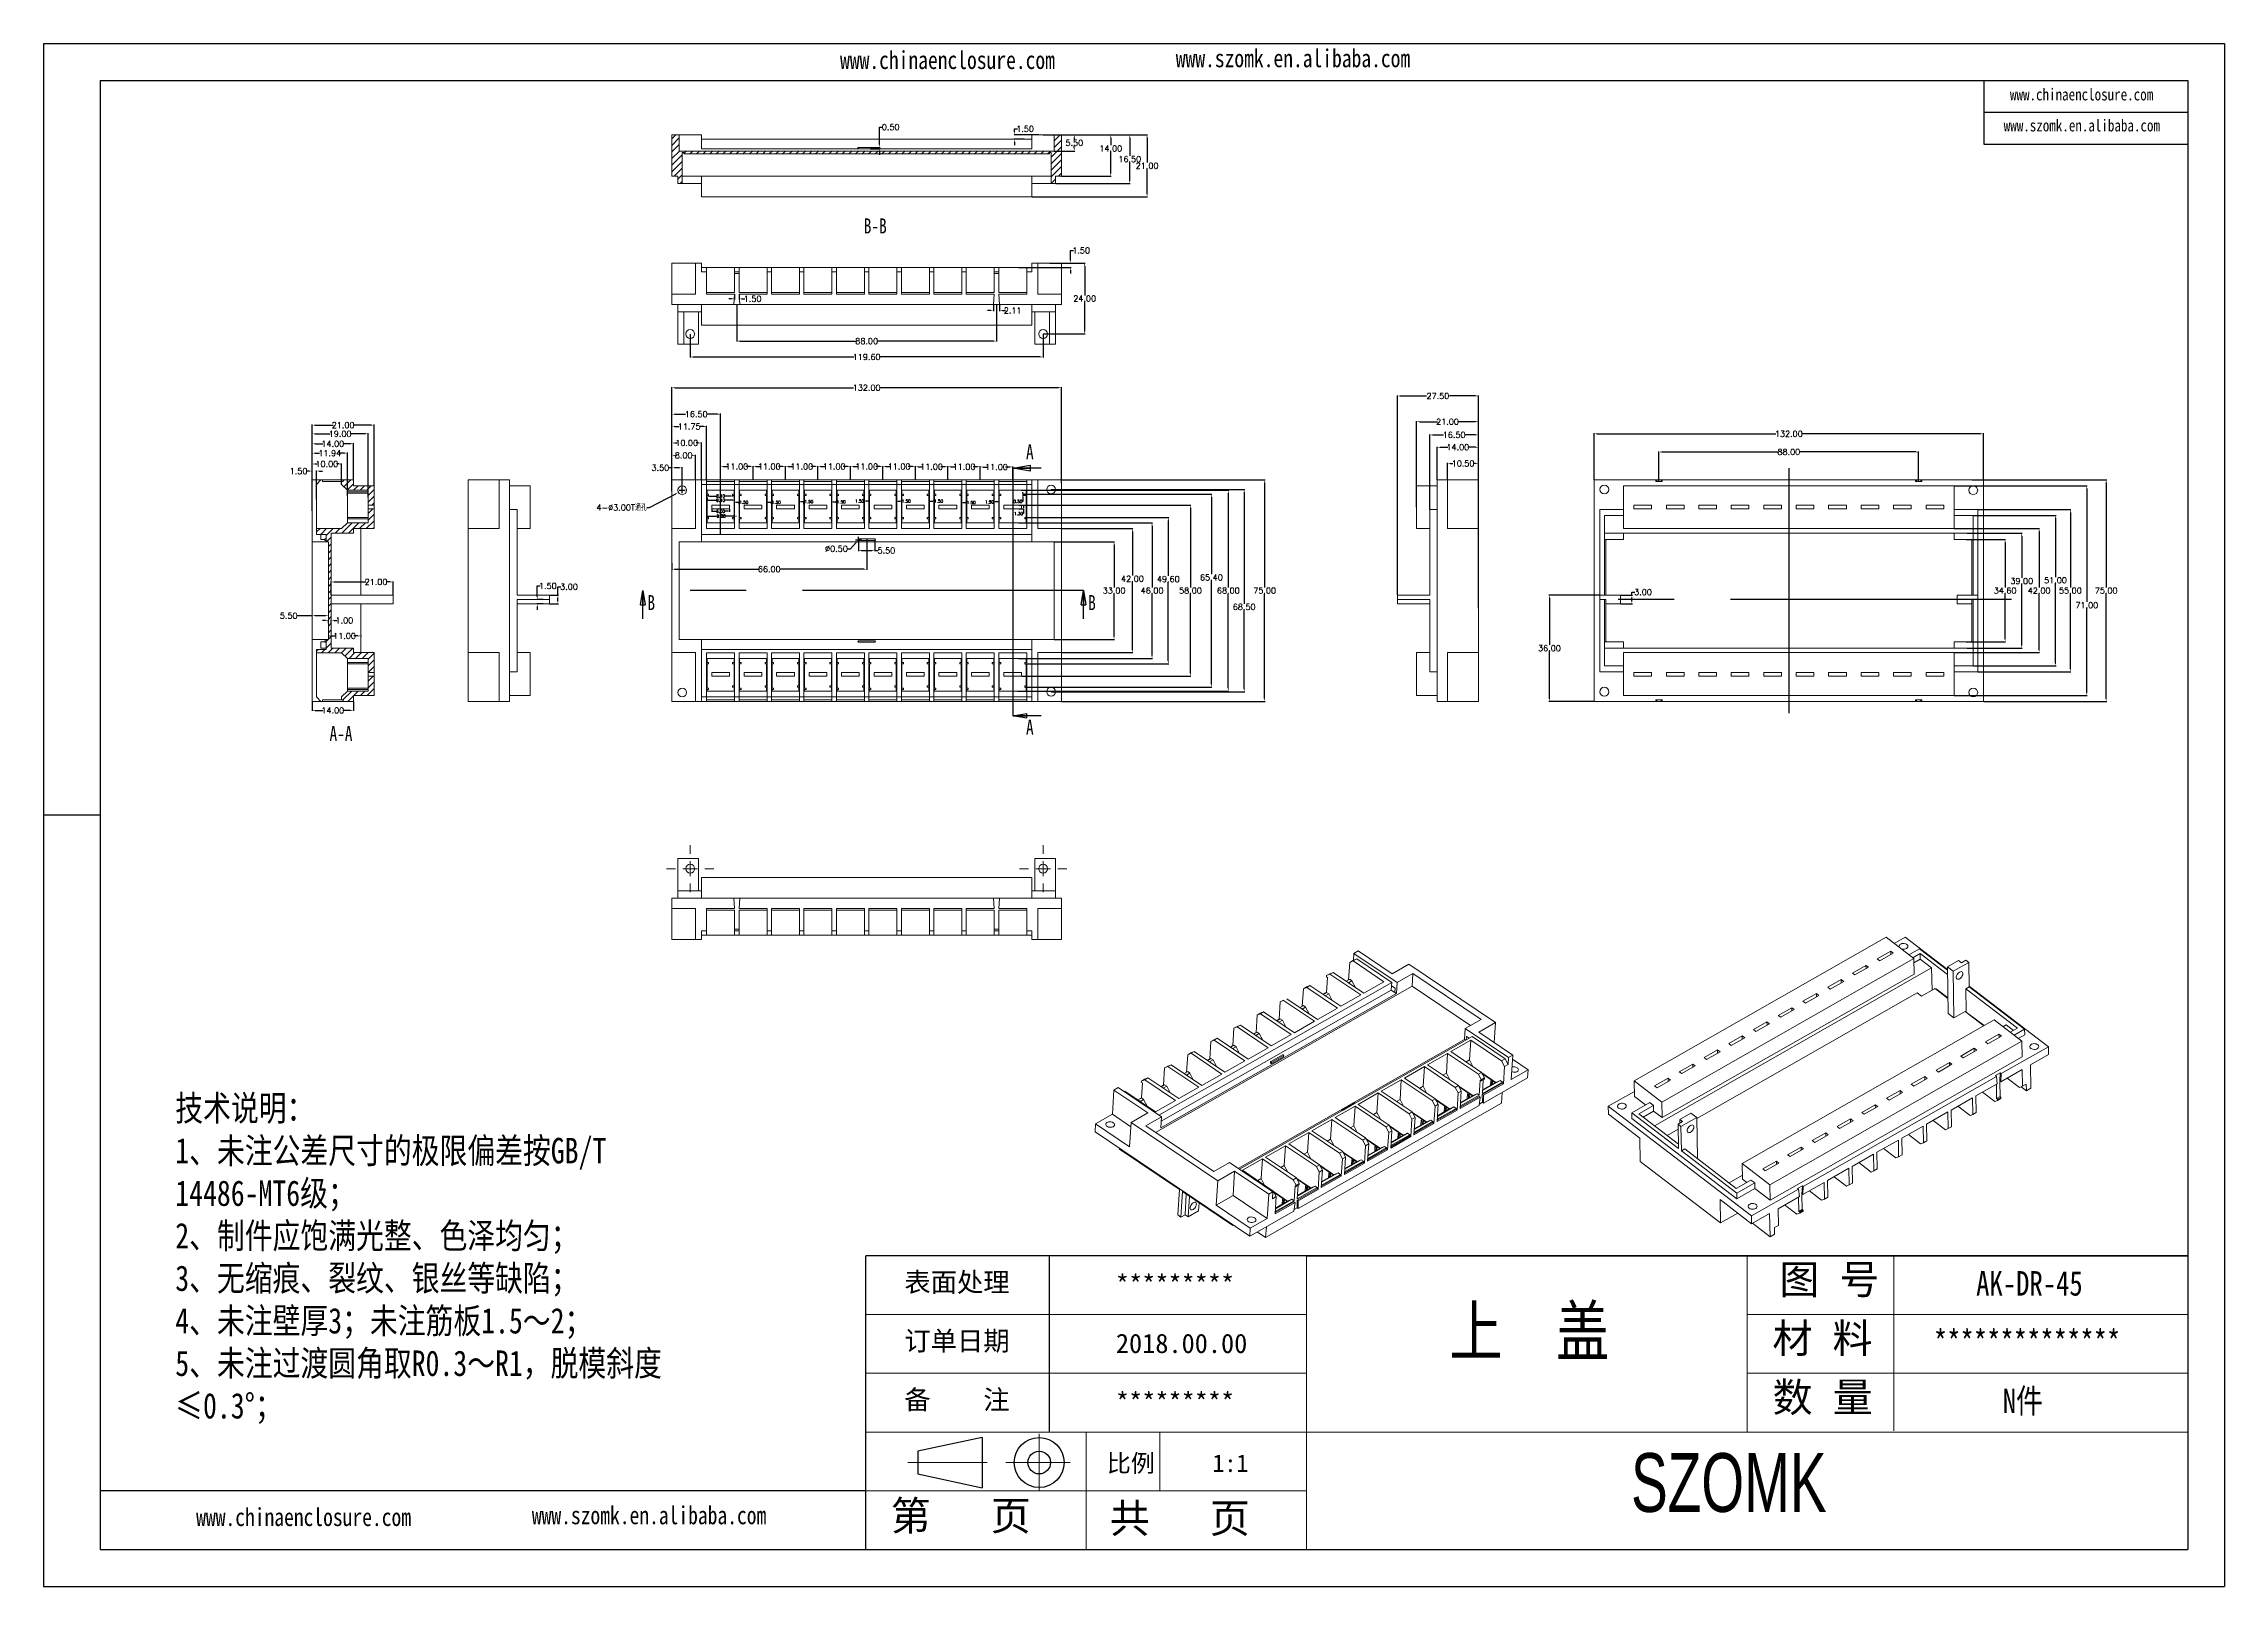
# Model space of a CAD drawing. Header units: inches. Extents: x 2858 to 4955, y 1126 to 1648.
# Drawn here: x 2858 to 3597, y 1126 to 1648 of the extents above; entities that cross this region are included whole.
import ezdxf

# ---------------------------------------------------------------- set-up
doc = ezdxf.new("R2010")
doc.units = ezdxf.units.IN
doc.header["$LTSCALE"] = 15
doc.linetypes.add('CENTER2', pattern=[28.575, 19.05, -3.175, 3.175, -3.175])
doc.linetypes.add('PHANTOM', pattern=[12.7, 6.35, -1.27, 1.27, -1.27, 1.27, -1.27])
doc.layers.add('文字', color=81, linetype='Continuous')
for name, color, linetype, lineweight in [('粗实线', 7, 'Continuous', 30), ('细实线', 3, 'Continuous', 9), ('细点划线', 2, 'CENTER2', 9)]:
    doc.layers.add(name, color=color, linetype=linetype, lineweight=lineweight)
doc.styles.add('SLDTEXTSTYLE0', font='TXT', dxfattribs={"width": 0.75})
doc.styles.get("Standard").update_dxf_attribs({"font": 'txt', "bigfont": 'gbcbig.shx'})
doc.styles.add('宋体', font='', dxfattribs={"width": 0.8, "height": 3.5})
doc.styles.add('长仿宋', font='', dxfattribs={"width": 0.7, "height": 4})
doc.styles.get('宋体').set_extended_font_data('SimSun')
doc.styles.get('长仿宋').set_extended_font_data('SimSun')
doc.dimstyles.new('1.5', dxfattribs={"dimtxt": 1, "dimasz": 0.3, "dimexe": 0.18, "dimexo": 0.0625, "dimgap": 0.09, "dimtad": 0, "dimtih": 1, "dimtoh": 1, "dimzin": 0, "dimdsep": 46, "dimtxsty": 'Standard', "dimcen": 0, "dimadec": 0, "dimazin": 2, "dimtfac": 1, "dimtofl": 0, "dimtmove": 0, "dimatfit": 3, "dimfxl": 1, "dimtolj": 1, "dimtzin": 0, "dimarcsym": 0})
doc.dimstyles.new('2.5', dxfattribs={"dimtxt": 2, "dimasz": 1, "dimexe": 0.18, "dimexo": 0.0625, "dimgap": 0.09, "dimtad": 0, "dimtih": 1, "dimtoh": 1, "dimzin": 0, "dimdsep": 46, "dimtxsty": 'Standard', "dimcen": 1, "dimadec": 0, "dimazin": 2, "dimtfac": 1, "dimtofl": 0, "dimtmove": 0, "dimatfit": 3, "dimfxl": 1, "dimtolj": 1, "dimtzin": 0, "dimarcsym": 0})

# ---------------------------------------------------------------- blocks, each defined once
blk = doc.blocks.new('_CLOSED')
at = {"color": 0, "linetype": 'ByBlock', "lineweight": -2}
for p, q in [((-1, 0.166667), (0, 0)), ((-1, 0.166667), (-1, -0.166667)), ((0, 0), (-1, -0.166667)), ((0, 0), (-1, 0))]:
    blk.add_line(p, q, dxfattribs=at)
blk = doc.blocks.new('SW_CENTERMARKSYMBOL_4')
at = {"color": 0, "linetype": 'Continuous', "lineweight": 0}
for p, q in [((0, 5), (0, 8)), ((-5, 0), (-8, 0)), ((0, 0), (-2.5, 0)), ((0, 0), (0, 2.5)), ((0, 0), (0, -2.5)), ((0, 0), (2.5, 0)), ((5, 0), (8, 0)), ((0, -5), (0, -8))]:
    blk.add_line(p, q, dxfattribs=at)
blk = doc.blocks.new('SW_CENTERMARKSYMBOL_5')
at = {"color": 0, "linetype": 'Continuous', "lineweight": 0}
for p, q in [((0, 5), (0, 8)), ((-5, 0), (-8, 0)), ((0, 0), (-2.5, 0)), ((0, 0), (0, 2.5)), ((0, 0), (0, -2.5)), ((0, 0), (2.5, 0)), ((5, 0), (8, 0)), ((0, -5), (0, -8))]:
    blk.add_line(p, q, dxfattribs=at)
blk = doc.blocks.new('*D381')
at = {"color": 0, "lineweight": -2}
for p, q in [((3202.89, 1500.43), (3271.88, 1500.43)), ((3271.7, 1499.43), (3271.7, 1464.02)), ((3271.7, 1426.43), (3271.7, 1461.84)), ((3202.89, 1425.43), (3271.88, 1425.43))]:
    blk.add_line(p, q, dxfattribs=at)
at = {"color": 0}
for points in [[(3271.54, 1499.43), (3271.87, 1499.43), (3271.7, 1500.43)], [(3271.54, 1426.43), (3271.87, 1426.43), (3271.7, 1425.43)]]:
    blk.add_solid(points, dxfattribs=at)
at = {"layer": 'Defpoints', "color": 0}
for p in [(3202.83, 1500.43), (3271.7, 1500.43), (3202.83, 1425.43)]:
    blk.add_point(p, dxfattribs=at)
at = {"color": 0, "insert": (3271.7, 1462.93), "char_height": 2, "attachment_point": 5}
blk.add_mtext('\\A1;75.00', dxfattribs=at)
blk = doc.blocks.new('*D382')
at = {"color": 0, "lineweight": -2}
for p, q in [((3199.39, 1497.18), (3264.96, 1497.18)), ((3264.78, 1496.18), (3264.78, 1458.49)), ((3264.78, 1429.68), (3264.78, 1456.31)), ((3199.39, 1428.68), (3264.96, 1428.68))]:
    blk.add_line(p, q, dxfattribs=at)
at = {"color": 0}
for points in [[(3264.61, 1496.18), (3264.94, 1496.18), (3264.78, 1497.18)], [(3264.61, 1429.68), (3264.94, 1429.68), (3264.78, 1428.68)]]:
    blk.add_solid(points, dxfattribs=at)
at = {"layer": 'Defpoints', "color": 0}
for p in [(3199.33, 1497.18), (3264.78, 1497.18), (3199.33, 1428.68)]:
    blk.add_point(p, dxfattribs=at)
at = {"color": 0, "insert": (3264.78, 1457.4), "char_height": 2, "attachment_point": 5}
blk.add_mtext('\\A1;68.50', dxfattribs=at)
blk = doc.blocks.new('*D384')
at = {"color": 0, "lineweight": -2}
for p, q in [((3200.39, 1479.43), (3220.85, 1479.43)), ((3220.67, 1478.43), (3220.67, 1464.02)), ((3220.67, 1447.43), (3220.67, 1461.84)), ((3200.39, 1446.43), (3220.85, 1446.43))]:
    blk.add_line(p, q, dxfattribs=at)
at = {"color": 0}
for points in [[(3220.51, 1478.43), (3220.84, 1478.43), (3220.67, 1479.43)], [(3220.51, 1447.43), (3220.84, 1447.43), (3220.67, 1446.43)]]:
    blk.add_solid(points, dxfattribs=at)
at = {"layer": 'Defpoints', "color": 0}
for p in [(3200.33, 1479.43), (3220.67, 1479.43), (3200.33, 1446.43)]:
    blk.add_point(p, dxfattribs=at)
at = {"color": 0, "insert": (3220.67, 1462.93), "char_height": 2, "attachment_point": 5}
blk.add_mtext('\\A1;33.00', dxfattribs=at)
blk = doc.blocks.new('*D385')
at = {"color": 0, "lineweight": -2}
for p, q in [((3202.89, 1483.93), (3227.06, 1483.93)), ((3226.88, 1482.93), (3226.88, 1468.03)), ((3226.88, 1442.93), (3226.88, 1465.85)), ((3202.89, 1441.93), (3227.06, 1441.93))]:
    blk.add_line(p, q, dxfattribs=at)
at = {"color": 0}
for points in [[(3226.71, 1482.93), (3227.04, 1482.93), (3226.88, 1483.93)], [(3226.71, 1442.93), (3227.04, 1442.93), (3226.88, 1441.93)]]:
    blk.add_solid(points, dxfattribs=at)
at = {"layer": 'Defpoints', "color": 0}
for p in [(3202.83, 1483.93), (3226.88, 1483.93), (3202.83, 1441.93)]:
    blk.add_point(p, dxfattribs=at)
at = {"color": 0, "insert": (3226.88, 1466.94), "char_height": 2, "attachment_point": 5}
blk.add_mtext('\\A1;42.00', dxfattribs=at)
blk = doc.blocks.new('*D386')
at = {"color": 0, "lineweight": -2}
for p, q in [((3188.23, 1485.93), (3233.72, 1485.93)), ((3233.54, 1484.93), (3233.54, 1464.02)), ((3233.54, 1440.93), (3233.54, 1461.84)), ((3188.23, 1439.93), (3233.72, 1439.93))]:
    blk.add_line(p, q, dxfattribs=at)
at = {"color": 0}
for points in [[(3233.37, 1484.93), (3233.7, 1484.93), (3233.54, 1485.93)], [(3233.37, 1440.93), (3233.7, 1440.93), (3233.54, 1439.93)]]:
    blk.add_solid(points, dxfattribs=at)
at = {"layer": 'Defpoints', "color": 0}
for p in [(3188.17, 1485.93), (3233.54, 1485.93), (3188.17, 1439.93)]:
    blk.add_point(p, dxfattribs=at)
at = {"color": 0, "insert": (3233.54, 1462.93), "char_height": 2, "attachment_point": 5}
blk.add_mtext('\\A1;46.00', dxfattribs=at)
blk = doc.blocks.new('*D387')
at = {"color": 0, "lineweight": -2}
for p, q in [((3190.44, 1487.73), (3239.23, 1487.73)), ((3239.05, 1486.73), (3239.05, 1467.93)), ((3239.05, 1439.13), (3239.05, 1465.75)), ((3190.44, 1438.13), (3239.23, 1438.13))]:
    blk.add_line(p, q, dxfattribs=at)
at = {"color": 0}
for points in [[(3238.88, 1486.73), (3239.22, 1486.73), (3239.05, 1487.73)], [(3238.88, 1439.13), (3239.22, 1439.13), (3239.05, 1438.13)]]:
    blk.add_solid(points, dxfattribs=at)
at = {"layer": 'Defpoints', "color": 0}
for p in [(3190.38, 1487.73), (3190.38, 1438.13), (3239.05, 1438.13)]:
    blk.add_point(p, dxfattribs=at)
at = {"color": 0, "insert": (3239.05, 1466.84), "char_height": 2, "attachment_point": 5}
blk.add_mtext('\\A1;49.60', dxfattribs=at)
blk = doc.blocks.new('*D388')
at = {"color": 0, "lineweight": -2}
for p, q in [((3189.39, 1491.93), (3246.73, 1491.93)), ((3246.55, 1490.93), (3246.55, 1464.02)), ((3246.55, 1434.93), (3246.55, 1461.84)), ((3189.39, 1433.93), (3246.73, 1433.93))]:
    blk.add_line(p, q, dxfattribs=at)
at = {"color": 0}
for points in [[(3246.38, 1490.93), (3246.71, 1490.93), (3246.55, 1491.93)], [(3246.38, 1434.93), (3246.71, 1434.93), (3246.55, 1433.93)]]:
    blk.add_solid(points, dxfattribs=at)
at = {"layer": 'Defpoints', "color": 0}
for p in [(3189.33, 1491.93), (3246.55, 1491.93), (3189.33, 1433.93)]:
    blk.add_point(p, dxfattribs=at)
at = {"color": 0, "insert": (3246.55, 1462.93), "char_height": 2, "attachment_point": 5}
blk.add_mtext('\\A1;58.00', dxfattribs=at)
blk = doc.blocks.new('*D389')
at = {"color": 0, "lineweight": -2}
for p, q in [((3190.44, 1495.63), (3253.83, 1495.63)), ((3253.65, 1494.63), (3253.65, 1468.47)), ((3253.65, 1431.23), (3253.65, 1466.29)), ((3190.44, 1430.23), (3253.83, 1430.23))]:
    blk.add_line(p, q, dxfattribs=at)
at = {"color": 0}
for points in [[(3253.48, 1494.63), (3253.81, 1494.63), (3253.65, 1495.63)], [(3253.48, 1431.23), (3253.81, 1431.23), (3253.65, 1430.23)]]:
    blk.add_solid(points, dxfattribs=at)
at = {"layer": 'Defpoints', "color": 0}
for p in [(3190.38, 1495.63), (3253.65, 1495.63), (3190.38, 1430.23)]:
    blk.add_point(p, dxfattribs=at)
at = {"color": 0, "insert": (3253.65, 1467.38), "char_height": 2, "attachment_point": 5}
blk.add_mtext('\\A1;65.40', dxfattribs=at)
blk = doc.blocks.new('*D390')
at = {"color": 0, "lineweight": -2}
for p, q in [((3189.17, 1496.93), (3259.57, 1496.93)), ((3259.39, 1495.93), (3259.39, 1464.02)), ((3259.39, 1429.93), (3259.39, 1461.84)), ((3187.93, 1428.93), (3259.57, 1428.93))]:
    blk.add_line(p, q, dxfattribs=at)
at = {"color": 0}
for points in [[(3259.23, 1495.93), (3259.56, 1495.93), (3259.39, 1496.93)], [(3259.23, 1429.93), (3259.56, 1429.93), (3259.39, 1428.93)]]:
    blk.add_solid(points, dxfattribs=at)
at = {"layer": 'Defpoints', "color": 0}
for p in [(3189.11, 1496.93), (3187.87, 1428.93), (3259.39, 1428.93)]:
    blk.add_point(p, dxfattribs=at)
at = {"color": 0, "insert": (3259.39, 1462.93), "char_height": 2, "attachment_point": 5}
blk.add_mtext('\\A1;68.00', dxfattribs=at)
blk = doc.blocks.new('*D391')
at = {"color": 0, "lineweight": -2}
for p, q in [((3070.83, 1500.49), (3070.83, 1531.84)), ((3071.83, 1531.66), (3132.41, 1531.66)), ((3201.83, 1531.66), (3141.25, 1531.66)), ((3202.83, 1499.3), (3202.83, 1531.84))]:
    blk.add_line(p, q, dxfattribs=at)
at = {"color": 0}
for points in [[(3071.83, 1531.82), (3071.83, 1531.49), (3070.83, 1531.66)], [(3201.83, 1531.82), (3201.83, 1531.49), (3202.83, 1531.66)]]:
    blk.add_solid(points, dxfattribs=at)
at = {"layer": 'Defpoints', "color": 0}
for p in [(3202.83, 1531.66), (3070.83, 1500.43), (3202.83, 1499.24)]:
    blk.add_point(p, dxfattribs=at)
at = {"color": 0, "insert": (3136.83, 1531.66), "char_height": 2, "attachment_point": 5}
blk.add_mtext('\\A1;132.00', dxfattribs=at)
blk = doc.blocks.new('*D392')
at = {"color": 0, "lineweight": -2}
for p, q in [((3070.83, 1504.52), (3069.83, 1504.52)), ((3070.83, 1496.59), (3070.83, 1504.7)), ((3073.33, 1504.52), (3071.83, 1504.52)), ((3074.33, 1496.99), (3074.33, 1504.7))]:
    blk.add_line(p, q, dxfattribs=at)
at = {"color": 0}
for points in [[(3071.83, 1504.68), (3071.83, 1504.35), (3070.83, 1504.52)], [(3073.33, 1504.68), (3073.33, 1504.35), (3074.33, 1504.52)]]:
    blk.add_solid(points, dxfattribs=at)
at = {"layer": 'Defpoints', "color": 0}
for p in [(3074.33, 1504.52), (3070.83, 1496.52), (3074.33, 1496.93)]:
    blk.add_point(p, dxfattribs=at)
at = {"color": 0, "insert": (3066.91, 1504.52), "char_height": 2, "attachment_point": 5}
blk.add_mtext('\\A1;3.50', dxfattribs=at)
blk = doc.blocks.new('*D393')
at = {"color": 0, "lineweight": -2}
for p, q in [((3189.78, 1493.13), (3189.48, 1493.13)), ((3190.32, 1495.63), (3189.6, 1495.63)), ((3190.32, 1495.13), (3189.6, 1495.13)), ((3189.78, 1495.93), (3189.78, 1496.23)), ((3189.78, 1494.83), (3189.78, 1493.13))]:
    blk.add_line(p, q, dxfattribs=at)
at = {"color": 0}
for points in [[(3189.73, 1495.93), (3189.83, 1495.93), (3189.78, 1495.63)], [(3189.73, 1494.83), (3189.83, 1494.83), (3189.78, 1495.13)]]:
    blk.add_solid(points, dxfattribs=at)
at = {"layer": 'Defpoints', "color": 0}
for p in [(3189.78, 1495.63), (3190.38, 1495.63), (3190.38, 1495.13)]:
    blk.add_point(p, dxfattribs=at)
at = {"color": 0, "insert": (3188.05, 1493.13), "char_height": 1, "attachment_point": 5}
blk.add_mtext('\\A1;0.50', dxfattribs=at)
blk = doc.blocks.new('*D394')
at = {"color": 0, "lineweight": -2}
for p, q in [((3188.41, 1491.93), (3190.11, 1491.93)), ((3188.41, 1490.63), (3190.11, 1490.63)), ((3189.93, 1489.01), (3189.63, 1489.01)), ((3189.93, 1491.63), (3189.93, 1490.93)), ((3189.93, 1490.63), (3189.93, 1489.01))]:
    blk.add_line(p, q, dxfattribs=at)
at = {"color": 0}
for points in [[(3189.88, 1491.63), (3189.98, 1491.63), (3189.93, 1491.93)], [(3189.88, 1490.93), (3189.98, 1490.93), (3189.93, 1490.63)]]:
    blk.add_solid(points, dxfattribs=at)
at = {"layer": 'Defpoints', "color": 0}
for p in [(3188.34, 1491.93), (3188.34, 1490.63), (3189.93, 1490.63)]:
    blk.add_point(p, dxfattribs=at)
at = {"color": 0, "insert": (3188.29, 1489.01), "char_height": 1, "attachment_point": 5}
blk.add_mtext('\\A1;1.30', dxfattribs=at)
blk = doc.blocks.new('*D395')
at = {"color": 0, "lineweight": -2}
for p, q in [((3070.83, 1500.7), (3070.83, 1508.92)), ((3071.83, 1508.74), (3072.07, 1508.74)), ((3077.83, 1508.74), (3077.59, 1508.74)), ((3078.83, 1500.49), (3078.83, 1508.92))]:
    blk.add_line(p, q, dxfattribs=at)
at = {"color": 0}
for points in [[(3071.83, 1508.91), (3071.83, 1508.58), (3070.83, 1508.74)], [(3077.83, 1508.91), (3077.83, 1508.58), (3078.83, 1508.74)]]:
    blk.add_solid(points, dxfattribs=at)
at = {"layer": 'Defpoints', "color": 0}
for p in [(3070.83, 1508.74), (3070.83, 1500.64), (3078.83, 1500.43)]:
    blk.add_point(p, dxfattribs=at)
at = {"color": 0, "insert": (3074.83, 1508.74), "char_height": 2, "attachment_point": 5}
blk.add_mtext('\\A1;8.00', dxfattribs=at)
blk = doc.blocks.new('*D396')
at = {"color": 0, "lineweight": -2}
for p, q in [((3070.83, 1510.78), (3070.83, 1513.12)), ((3071.83, 1512.94), (3072.57, 1512.94)), ((3079.83, 1512.94), (3079.09, 1512.94)), ((3080.83, 1500.49), (3080.83, 1513.12))]:
    blk.add_line(p, q, dxfattribs=at)
at = {"color": 0}
for points in [[(3071.83, 1513.11), (3071.83, 1512.77), (3070.83, 1512.94)], [(3079.83, 1513.11), (3079.83, 1512.77), (3080.83, 1512.94)]]:
    blk.add_solid(points, dxfattribs=at)
at = {"layer": 'Defpoints', "color": 0}
for p in [(3070.83, 1512.94), (3070.83, 1510.72), (3080.83, 1500.43)]:
    blk.add_point(p, dxfattribs=at)
at = {"color": 0, "insert": (3075.83, 1512.94), "char_height": 2, "attachment_point": 5}
blk.add_mtext('\\A1;10.00', dxfattribs=at)
blk = doc.blocks.new('*D397')
at = {"color": 0, "lineweight": -2}
for p, q in [((3087.33, 1500.49), (3087.33, 1505.14)), ((3088.33, 1504.96), (3089.74, 1504.96)), ((3097.33, 1504.96), (3095.92, 1504.96)), ((3098.33, 1500.49), (3098.33, 1505.14))]:
    blk.add_line(p, q, dxfattribs=at)
at = {"color": 0}
for points in [[(3088.33, 1505.13), (3088.33, 1504.8), (3087.33, 1504.96)], [(3097.33, 1505.13), (3097.33, 1504.8), (3098.33, 1504.96)]]:
    blk.add_solid(points, dxfattribs=at)
at = {"layer": 'Defpoints', "color": 0}
for p in [(3087.33, 1500.43), (3098.33, 1504.96), (3098.33, 1500.43)]:
    blk.add_point(p, dxfattribs=at)
at = {"color": 0, "insert": (3092.83, 1504.96), "char_height": 2, "attachment_point": 5}
blk.add_mtext('\\A1;11.00', dxfattribs=at)
blk = doc.blocks.new('*D398')
at = {"color": 0, "lineweight": -2}
for p, q in [((3098.33, 1500.49), (3098.33, 1505.14)), ((3099.33, 1504.96), (3100.74, 1504.96)), ((3108.33, 1504.96), (3106.92, 1504.96)), ((3109.33, 1500.49), (3109.33, 1505.14))]:
    blk.add_line(p, q, dxfattribs=at)
at = {"color": 0}
for points in [[(3099.33, 1505.13), (3099.33, 1504.8), (3098.33, 1504.96)], [(3108.33, 1505.13), (3108.33, 1504.8), (3109.33, 1504.96)]]:
    blk.add_solid(points, dxfattribs=at)
at = {"layer": 'Defpoints', "color": 0}
for p in [(3098.33, 1500.43), (3109.33, 1504.96), (3109.33, 1500.43)]:
    blk.add_point(p, dxfattribs=at)
at = {"color": 0, "insert": (3103.83, 1504.96), "char_height": 2, "attachment_point": 5}
blk.add_mtext('\\A1;11.00', dxfattribs=at)
blk = doc.blocks.new('*D399')
at = {"color": 0, "lineweight": -2}
for p, q in [((3109.33, 1500.49), (3109.33, 1505.14)), ((3110.33, 1504.96), (3111.74, 1504.96)), ((3119.33, 1504.96), (3117.92, 1504.96)), ((3120.33, 1500.49), (3120.33, 1505.14))]:
    blk.add_line(p, q, dxfattribs=at)
at = {"color": 0}
for points in [[(3110.33, 1505.13), (3110.33, 1504.8), (3109.33, 1504.96)], [(3119.33, 1505.13), (3119.33, 1504.8), (3120.33, 1504.96)]]:
    blk.add_solid(points, dxfattribs=at)
at = {"layer": 'Defpoints', "color": 0}
for p in [(3109.33, 1500.43), (3120.33, 1504.96), (3120.33, 1500.43)]:
    blk.add_point(p, dxfattribs=at)
at = {"color": 0, "insert": (3114.83, 1504.96), "char_height": 2, "attachment_point": 5}
blk.add_mtext('\\A1;11.00', dxfattribs=at)
blk = doc.blocks.new('*D400')
at = {"color": 0, "lineweight": -2}
for p, q in [((3120.33, 1500.49), (3120.33, 1505.14)), ((3121.33, 1504.96), (3122.74, 1504.96)), ((3130.33, 1504.96), (3128.92, 1504.96)), ((3131.33, 1500.49), (3131.33, 1505.14))]:
    blk.add_line(p, q, dxfattribs=at)
at = {"color": 0}
for points in [[(3121.33, 1505.13), (3121.33, 1504.8), (3120.33, 1504.96)], [(3130.33, 1505.13), (3130.33, 1504.8), (3131.33, 1504.96)]]:
    blk.add_solid(points, dxfattribs=at)
at = {"layer": 'Defpoints', "color": 0}
for p in [(3120.33, 1500.43), (3131.33, 1504.96), (3131.33, 1500.43)]:
    blk.add_point(p, dxfattribs=at)
at = {"color": 0, "insert": (3125.83, 1504.96), "char_height": 2, "attachment_point": 5}
blk.add_mtext('\\A1;11.00', dxfattribs=at)
blk = doc.blocks.new('*D401')
at = {"color": 0, "lineweight": -2}
for p, q in [((3131.33, 1500.55), (3131.33, 1505.14)), ((3132.33, 1504.96), (3133.74, 1504.96)), ((3141.33, 1504.96), (3139.92, 1504.96)), ((3142.33, 1500.49), (3142.33, 1505.14))]:
    blk.add_line(p, q, dxfattribs=at)
at = {"color": 0}
for points in [[(3132.33, 1505.13), (3132.33, 1504.8), (3131.33, 1504.96)], [(3141.33, 1505.13), (3141.33, 1504.8), (3142.33, 1504.96)]]:
    blk.add_solid(points, dxfattribs=at)
at = {"layer": 'Defpoints', "color": 0}
for p in [(3131.33, 1500.49), (3142.33, 1504.96), (3142.33, 1500.43)]:
    blk.add_point(p, dxfattribs=at)
at = {"color": 0, "insert": (3136.83, 1504.96), "char_height": 2, "attachment_point": 5}
blk.add_mtext('\\A1;11.00', dxfattribs=at)
blk = doc.blocks.new('*D402')
at = {"color": 0, "lineweight": -2}
for p, q in [((3142.33, 1500.55), (3142.33, 1505.14)), ((3143.33, 1504.96), (3144.74, 1504.96)), ((3152.33, 1504.96), (3150.92, 1504.96)), ((3153.33, 1500.49), (3153.33, 1505.14))]:
    blk.add_line(p, q, dxfattribs=at)
at = {"color": 0}
for points in [[(3143.33, 1505.13), (3143.33, 1504.8), (3142.33, 1504.96)], [(3152.33, 1505.13), (3152.33, 1504.8), (3153.33, 1504.96)]]:
    blk.add_solid(points, dxfattribs=at)
at = {"layer": 'Defpoints', "color": 0}
for p in [(3142.33, 1500.49), (3153.33, 1504.96), (3153.33, 1500.43)]:
    blk.add_point(p, dxfattribs=at)
at = {"color": 0, "insert": (3147.83, 1504.96), "char_height": 2, "attachment_point": 5}
blk.add_mtext('\\A1;11.00', dxfattribs=at)
blk = doc.blocks.new('*D403')
at = {"color": 0, "lineweight": -2}
for p, q in [((3153.33, 1500.55), (3153.33, 1505.06)), ((3154.33, 1504.88), (3155.74, 1504.88)), ((3163.33, 1504.88), (3161.92, 1504.88)), ((3164.33, 1500.55), (3164.33, 1505.06))]:
    blk.add_line(p, q, dxfattribs=at)
at = {"color": 0}
for points in [[(3154.33, 1505.05), (3154.33, 1504.71), (3153.33, 1504.88)], [(3163.33, 1505.05), (3163.33, 1504.71), (3164.33, 1504.88)]]:
    blk.add_solid(points, dxfattribs=at)
at = {"layer": 'Defpoints', "color": 0}
for p in [(3153.33, 1500.49), (3164.33, 1504.88), (3164.33, 1500.49)]:
    blk.add_point(p, dxfattribs=at)
at = {"color": 0, "insert": (3158.83, 1504.88), "char_height": 2, "attachment_point": 5}
blk.add_mtext('\\A1;11.00', dxfattribs=at)
blk = doc.blocks.new('*D404')
at = {"color": 0, "lineweight": -2}
for p, q in [((3164.33, 1500.49), (3164.33, 1505.06)), ((3165.33, 1504.88), (3166.74, 1504.88)), ((3174.33, 1504.88), (3172.92, 1504.88)), ((3175.33, 1500.49), (3175.33, 1505.06))]:
    blk.add_line(p, q, dxfattribs=at)
at = {"color": 0}
for points in [[(3165.33, 1505.05), (3165.33, 1504.71), (3164.33, 1504.88)], [(3174.33, 1505.05), (3174.33, 1504.71), (3175.33, 1504.88)]]:
    blk.add_solid(points, dxfattribs=at)
at = {"layer": 'Defpoints', "color": 0}
for p in [(3164.33, 1500.43), (3175.33, 1504.88), (3175.33, 1500.43)]:
    blk.add_point(p, dxfattribs=at)
at = {"color": 0, "insert": (3169.83, 1504.88), "char_height": 2, "attachment_point": 5}
blk.add_mtext('\\A1;11.00', dxfattribs=at)
blk = doc.blocks.new('*D405')
at = {"color": 0, "lineweight": -2}
for p, q in [((3175.33, 1500.49), (3175.33, 1504.98)), ((3176.33, 1504.8), (3177.74, 1504.8)), ((3185.33, 1504.8), (3183.92, 1504.8)), ((3186.33, 1500.49), (3186.33, 1504.98))]:
    blk.add_line(p, q, dxfattribs=at)
at = {"color": 0}
for points in [[(3176.33, 1504.96), (3176.33, 1504.63), (3175.33, 1504.8)], [(3185.33, 1504.96), (3185.33, 1504.63), (3186.33, 1504.8)]]:
    blk.add_solid(points, dxfattribs=at)
at = {"layer": 'Defpoints', "color": 0}
for p in [(3175.33, 1504.8), (3175.33, 1500.43), (3186.33, 1500.43)]:
    blk.add_point(p, dxfattribs=at)
at = {"color": 0, "insert": (3180.83, 1504.8), "char_height": 2, "attachment_point": 5}
blk.add_mtext('\\A1;11.00', dxfattribs=at)
blk = doc.blocks.new('*D406')
at = {"color": 0, "lineweight": -2}
for p, q in [((3070.83, 1516.23), (3070.83, 1518.7)), ((3071.83, 1518.52), (3073.28, 1518.52)), ((3081.58, 1518.52), (3080.13, 1518.52)), ((3082.58, 1500.49), (3082.58, 1518.7))]:
    blk.add_line(p, q, dxfattribs=at)
at = {"color": 0}
for points in [[(3071.83, 1518.69), (3071.83, 1518.35), (3070.83, 1518.52)], [(3081.58, 1518.69), (3081.58, 1518.35), (3082.58, 1518.52)]]:
    blk.add_solid(points, dxfattribs=at)
at = {"layer": 'Defpoints', "color": 0}
for p in [(3070.83, 1518.52), (3070.83, 1516.16), (3082.58, 1500.43)]:
    blk.add_point(p, dxfattribs=at)
at = {"color": 0, "insert": (3076.7, 1518.52), "char_height": 2, "attachment_point": 5}
blk.add_mtext('\\A1;11.75', dxfattribs=at)
blk = doc.blocks.new('*D407')
at = {"color": 0, "lineweight": -2}
for p, q in [((3083.28, 1495.07), (3083.28, 1494.79)), ((3083.58, 1494.97), (3085.99, 1494.97)), ((3091.08, 1494.97), (3088.67, 1494.97)), ((3091.38, 1495.07), (3091.38, 1494.79))]:
    blk.add_line(p, q, dxfattribs=at)
at = {"color": 0}
for points in [[(3083.58, 1495.02), (3083.58, 1494.92), (3083.28, 1494.97)], [(3091.08, 1495.02), (3091.08, 1494.92), (3091.38, 1494.97)]]:
    blk.add_solid(points, dxfattribs=at)
at = {"layer": 'Defpoints', "color": 0}
for p in [(3083.28, 1495.13), (3091.38, 1495.13), (3091.38, 1494.97)]:
    blk.add_point(p, dxfattribs=at)
at = {"color": 0, "insert": (3087.33, 1494.97), "char_height": 1, "attachment_point": 5}
blk.add_mtext('\\A1;8.10', dxfattribs=at)
blk = doc.blocks.new('*D408')
at = {"color": 0, "lineweight": -2}
for p, q in [((3082.78, 1494.25), (3082.78, 1493.38)), ((3083.08, 1493.56), (3085.99, 1493.56)), ((3091.58, 1493.56), (3088.67, 1493.56)), ((3091.88, 1494.25), (3091.88, 1493.38))]:
    blk.add_line(p, q, dxfattribs=at)
at = {"color": 0}
for points in [[(3083.08, 1493.61), (3083.08, 1493.51), (3082.78, 1493.56)], [(3091.58, 1493.61), (3091.58, 1493.51), (3091.88, 1493.56)]]:
    blk.add_solid(points, dxfattribs=at)
at = {"layer": 'Defpoints', "color": 0}
for p in [(3082.78, 1494.31), (3091.88, 1494.31), (3091.88, 1493.56)]:
    blk.add_point(p, dxfattribs=at)
at = {"color": 0, "insert": (3087.33, 1493.56), "char_height": 1, "attachment_point": 5}
blk.add_mtext('\\A1;9.10', dxfattribs=at)
blk = doc.blocks.new('*D409')
at = {"color": 0, "lineweight": -2}
for p, q in [((3082.58, 1488.27), (3082.58, 1488.02)), ((3082.88, 1488.2), (3085.93, 1488.2)), ((3092.16, 1488.2), (3089.11, 1488.2)), ((3092.46, 1488.27), (3092.46, 1488.02))]:
    blk.add_line(p, q, dxfattribs=at)
at = {"color": 0}
for points in [[(3082.88, 1488.25), (3082.88, 1488.15), (3082.58, 1488.2)], [(3092.16, 1488.25), (3092.16, 1488.15), (3092.46, 1488.2)]]:
    blk.add_solid(points, dxfattribs=at)
at = {"layer": 'Defpoints', "color": 0}
for p in [(3082.58, 1488.33), (3092.46, 1488.33), (3092.46, 1488.2)]:
    blk.add_point(p, dxfattribs=at)
at = {"color": 0, "insert": (3087.52, 1488.2), "char_height": 1, "attachment_point": 5}
blk.add_mtext('\\A1;9.88', dxfattribs=at)
blk = doc.blocks.new('*D410')
at = {"color": 0, "lineweight": -2}
for p, q in [((3084.33, 1490.57), (3084.33, 1489.62)), ((3084.63, 1489.8), (3085.91, 1489.8)), ((3090.03, 1489.8), (3088.75, 1489.8)), ((3090.33, 1490.57), (3090.33, 1489.62))]:
    blk.add_line(p, q, dxfattribs=at)
at = {"color": 0}
for points in [[(3084.63, 1489.85), (3084.63, 1489.75), (3084.33, 1489.8)], [(3090.03, 1489.85), (3090.03, 1489.75), (3090.33, 1489.8)]]:
    blk.add_solid(points, dxfattribs=at)
at = {"layer": 'Defpoints', "color": 0}
for p in [(3084.33, 1490.63), (3090.33, 1490.63), (3090.33, 1489.8)]:
    blk.add_point(p, dxfattribs=at)
at = {"color": 0, "insert": (3087.33, 1489.8), "char_height": 1, "attachment_point": 5}
blk.add_mtext('\\A1;6.00', dxfattribs=at)
blk = doc.blocks.new('*D411')
at = {"color": 0, "lineweight": -2}
for p, q in [((3092.08, 1492.23), (3092.08, 1493.04)), ((3092.38, 1492.86), (3093.28, 1492.86)), ((3093.58, 1492.23), (3093.58, 1493.04)), ((3093.58, 1492.86), (3093.88, 1492.86))]:
    blk.add_line(p, q, dxfattribs=at)
at = {"color": 0}
for points in [[(3092.38, 1492.91), (3092.38, 1492.81), (3092.08, 1492.86)], [(3093.28, 1492.91), (3093.28, 1492.81), (3093.58, 1492.86)]]:
    blk.add_solid(points, dxfattribs=at)
at = {"layer": 'Defpoints', "color": 0}
for p in [(3093.58, 1492.86), (3092.08, 1492.17), (3093.58, 1492.17)]:
    blk.add_point(p, dxfattribs=at)
at = {"color": 0, "insert": (3095.22, 1492.86), "char_height": 1, "attachment_point": 5}
blk.add_mtext('\\A1;1.50', dxfattribs=at)
blk = doc.blocks.new('*D412')
at = {"color": 0, "lineweight": -2}
for p, q in [((3103.08, 1492.32), (3103.08, 1493.03)), ((3103.38, 1492.85), (3104.28, 1492.85)), ((3104.58, 1492.32), (3104.58, 1493.03)), ((3104.58, 1492.85), (3104.88, 1492.85))]:
    blk.add_line(p, q, dxfattribs=at)
at = {"color": 0}
for points in [[(3103.38, 1492.9), (3103.38, 1492.8), (3103.08, 1492.85)], [(3104.28, 1492.9), (3104.28, 1492.8), (3104.58, 1492.85)]]:
    blk.add_solid(points, dxfattribs=at)
at = {"layer": 'Defpoints', "color": 0}
for p in [(3104.58, 1492.85), (3103.08, 1492.26), (3104.58, 1492.26)]:
    blk.add_point(p, dxfattribs=at)
at = {"color": 0, "insert": (3106.22, 1492.85), "char_height": 1, "attachment_point": 5}
blk.add_mtext('\\A1;1.50', dxfattribs=at)
blk = doc.blocks.new('*D413')
at = {"color": 0, "lineweight": -2}
for p, q in [((3114.08, 1492.11), (3114.08, 1493.25)), ((3114.38, 1493.07), (3115.28, 1493.07)), ((3115.58, 1492.11), (3115.58, 1493.25)), ((3115.58, 1493.07), (3115.88, 1493.07))]:
    blk.add_line(p, q, dxfattribs=at)
at = {"color": 0}
for points in [[(3114.38, 1493.12), (3114.38, 1493.02), (3114.08, 1493.07)], [(3115.28, 1493.12), (3115.28, 1493.02), (3115.58, 1493.07)]]:
    blk.add_solid(points, dxfattribs=at)
at = {"layer": 'Defpoints', "color": 0}
for p in [(3115.58, 1493.07), (3114.08, 1492.05), (3115.58, 1492.05)]:
    blk.add_point(p, dxfattribs=at)
at = {"color": 0, "insert": (3117.22, 1493.07), "char_height": 1, "attachment_point": 5}
blk.add_mtext('\\A1;1.50', dxfattribs=at)
blk = doc.blocks.new('*D414')
at = {"color": 0, "lineweight": -2}
for p, q in [((3125.08, 1492.53), (3125.08, 1493.19)), ((3125.38, 1493.01), (3126.28, 1493.01)), ((3126.58, 1492.53), (3126.58, 1493.19)), ((3126.58, 1493.01), (3126.88, 1493.01))]:
    blk.add_line(p, q, dxfattribs=at)
at = {"color": 0}
for points in [[(3125.38, 1493.06), (3125.38, 1492.96), (3125.08, 1493.01)], [(3126.28, 1493.06), (3126.28, 1492.96), (3126.58, 1493.01)]]:
    blk.add_solid(points, dxfattribs=at)
at = {"layer": 'Defpoints', "color": 0}
for p in [(3126.58, 1493.01), (3125.08, 1492.47), (3126.58, 1492.47)]:
    blk.add_point(p, dxfattribs=at)
at = {"color": 0, "insert": (3128.22, 1493.01), "char_height": 1, "attachment_point": 5}
blk.add_mtext('\\A1;1.50', dxfattribs=at)
blk = doc.blocks.new('*D415')
at = {"color": 0, "lineweight": -2}
for p, q in [((3136.08, 1493.24), (3135.78, 1493.24)), ((3136.08, 1493.08), (3136.08, 1493.42)), ((3137.28, 1493.24), (3136.38, 1493.24)), ((3137.58, 1493.08), (3137.58, 1493.42))]:
    blk.add_line(p, q, dxfattribs=at)
at = {"color": 0}
for points in [[(3136.38, 1493.29), (3136.38, 1493.19), (3136.08, 1493.24)], [(3137.28, 1493.29), (3137.28, 1493.19), (3137.58, 1493.24)]]:
    blk.add_solid(points, dxfattribs=at)
at = {"layer": 'Defpoints', "color": 0}
for p in [(3136.08, 1493.24), (3136.08, 1493.01), (3137.58, 1493.01)]:
    blk.add_point(p, dxfattribs=at)
at = {"color": 0, "insert": (3134.44, 1493.24), "char_height": 1, "attachment_point": 5}
blk.add_mtext('\\A1;1.50', dxfattribs=at)
blk = doc.blocks.new('*D416')
at = {"color": 0, "lineweight": -2}
for p, q in [((3147.08, 1493.3), (3147.08, 1493.42)), ((3147.38, 1493.24), (3148.28, 1493.24)), ((3148.58, 1493.3), (3148.58, 1493.42)), ((3148.58, 1493.24), (3148.88, 1493.24))]:
    blk.add_line(p, q, dxfattribs=at)
at = {"color": 0}
for points in [[(3147.38, 1493.29), (3147.38, 1493.19), (3147.08, 1493.24)], [(3148.28, 1493.29), (3148.28, 1493.19), (3148.58, 1493.24)]]:
    blk.add_solid(points, dxfattribs=at)
at = {"layer": 'Defpoints', "color": 0}
for p in [(3147.08, 1493.24), (3148.58, 1493.24), (3148.58, 1493.24)]:
    blk.add_point(p, dxfattribs=at)
at = {"color": 0, "insert": (3150.22, 1493.24), "char_height": 1, "attachment_point": 5}
blk.add_mtext('\\A1;1.50', dxfattribs=at)
blk = doc.blocks.new('*D417')
at = {"color": 0, "lineweight": -2}
for p, q in [((3158.08, 1493.3), (3158.08, 1493.42)), ((3158.38, 1493.24), (3159.28, 1493.24)), ((3159.58, 1493.3), (3159.58, 1493.42)), ((3159.58, 1493.24), (3159.88, 1493.24))]:
    blk.add_line(p, q, dxfattribs=at)
at = {"color": 0}
for points in [[(3158.38, 1493.29), (3158.38, 1493.19), (3158.08, 1493.24)], [(3159.28, 1493.29), (3159.28, 1493.19), (3159.58, 1493.24)]]:
    blk.add_solid(points, dxfattribs=at)
at = {"layer": 'Defpoints', "color": 0}
for p in [(3158.08, 1493.24), (3159.58, 1493.24), (3159.58, 1493.24)]:
    blk.add_point(p, dxfattribs=at)
at = {"color": 0, "insert": (3161.22, 1493.24), "char_height": 1, "attachment_point": 5}
blk.add_mtext('\\A1;1.50', dxfattribs=at)
blk = doc.blocks.new('*D418')
at = {"color": 0, "lineweight": -2}
for p, q in [((3169.08, 1492.84), (3169.08, 1492.96)), ((3170.58, 1492.84), (3170.58, 1492.96)), ((3169.38, 1492.78), (3170.28, 1492.78)), ((3170.58, 1492.78), (3170.88, 1492.78))]:
    blk.add_line(p, q, dxfattribs=at)
at = {"color": 0}
for points in [[(3169.38, 1492.83), (3169.38, 1492.73), (3169.08, 1492.78)], [(3170.28, 1492.83), (3170.28, 1492.73), (3170.58, 1492.78)]]:
    blk.add_solid(points, dxfattribs=at)
at = {"layer": 'Defpoints', "color": 0}
for p in [(3169.08, 1492.78), (3170.58, 1492.78), (3170.58, 1492.78)]:
    blk.add_point(p, dxfattribs=at)
at = {"color": 0, "insert": (3172.22, 1492.78), "char_height": 1, "attachment_point": 5}
blk.add_mtext('\\A1;1.50', dxfattribs=at)
blk = doc.blocks.new('*D419')
at = {"color": 0, "lineweight": -2}
for p, q in [((3180.08, 1492.99), (3179.78, 1492.99)), ((3180.08, 1492.84), (3180.08, 1493.17)), ((3181.28, 1492.99), (3180.38, 1492.99)), ((3181.58, 1492.84), (3181.58, 1493.17))]:
    blk.add_line(p, q, dxfattribs=at)
at = {"color": 0}
for points in [[(3180.38, 1493.04), (3180.38, 1492.94), (3180.08, 1492.99)], [(3181.28, 1493.04), (3181.28, 1492.94), (3181.58, 1492.99)]]:
    blk.add_solid(points, dxfattribs=at)
at = {"layer": 'Defpoints', "color": 0}
for p in [(3180.08, 1492.99), (3180.08, 1492.78), (3181.58, 1492.78)]:
    blk.add_point(p, dxfattribs=at)
at = {"color": 0, "insert": (3178.44, 1492.99), "char_height": 1, "attachment_point": 5}
blk.add_mtext('\\A1;1.50', dxfattribs=at)
blk = doc.blocks.new('*D420')
at = {"color": 0, "lineweight": -2}
for p, q in [((3070.83, 1498.81), (3070.83, 1522.88)), ((3071.83, 1522.7), (3075.49, 1522.7)), ((3086.33, 1522.7), (3082.67, 1522.7)), ((3087.33, 1500.55), (3087.33, 1522.88))]:
    blk.add_line(p, q, dxfattribs=at)
at = {"color": 0}
for points in [[(3071.83, 1522.87), (3071.83, 1522.53), (3070.83, 1522.7)], [(3086.33, 1522.87), (3086.33, 1522.53), (3087.33, 1522.7)]]:
    blk.add_solid(points, dxfattribs=at)
at = {"layer": 'Defpoints', "color": 0}
for p in [(3070.83, 1522.7), (3087.33, 1500.49), (3070.83, 1498.75)]:
    blk.add_point(p, dxfattribs=at)
at = {"color": 0, "insert": (3079.08, 1522.7), "char_height": 2, "attachment_point": 5}
blk.add_mtext('\\A1;16.50', dxfattribs=at)
blk = doc.blocks.new('*D421')
at = {"color": 0, "lineweight": -2}
for p, q in [((3063.29, 1491.03), (3072.13, 1495.75)), ((3073.33, 1496.93), (3075.33, 1496.93)), ((3074.33, 1495.93), (3074.33, 1497.93)), ((3062.29, 1491.03), (3063.29, 1491.03))]:
    blk.add_line(p, q, dxfattribs=at)
at = {"color": 0}
blk.add_solid([(3072.05, 1495.9), (3072.2, 1495.6), (3073.01, 1496.22)], dxfattribs=at)
at = {"layer": 'Defpoints', "color": 0}
for p in [(3073.01, 1496.22), (3075.65, 1497.64)]:
    blk.add_point(p, dxfattribs=at)
at = {"color": 0, "insert": (3053.79, 1491.03), "char_height": 2, "attachment_point": 5}
blk.add_mtext('\\A1;4-∅3.00T通孔', dxfattribs=at)
blk = doc.blocks.new('*D422')
at = {"color": 0, "lineweight": -2}
for p, q in [((3383.33, 1500.49), (3383.33, 1516.21)), ((3384.33, 1516.03), (3444.91, 1516.03)), ((3514.33, 1516.03), (3453.76, 1516.03)), ((3515.33, 1500.49), (3515.33, 1516.21))]:
    blk.add_line(p, q, dxfattribs=at)
at = {"color": 0}
for points in [[(3384.33, 1516.2), (3384.33, 1515.87), (3383.33, 1516.03)], [(3514.33, 1516.2), (3514.33, 1515.87), (3515.33, 1516.03)]]:
    blk.add_solid(points, dxfattribs=at)
at = {"layer": 'Defpoints', "color": 0}
for p in [(3515.33, 1516.03), (3383.33, 1500.43), (3515.33, 1500.43)]:
    blk.add_point(p, dxfattribs=at)
at = {"color": 0, "insert": (3449.33, 1516.03), "char_height": 2, "attachment_point": 5}
blk.add_mtext('\\A1;132.00', dxfattribs=at)
blk = doc.blocks.new('*D423')
at = {"color": 0, "lineweight": -2}
for p, q in [((3405.33, 1499.99), (3405.33, 1510.07)), ((3406.33, 1509.89), (3445.58, 1509.89)), ((3492.33, 1509.89), (3453.09, 1509.89)), ((3493.33, 1499.99), (3493.33, 1510.07))]:
    blk.add_line(p, q, dxfattribs=at)
at = {"color": 0}
for points in [[(3406.33, 1510.05), (3406.33, 1509.72), (3405.33, 1509.89)], [(3492.33, 1510.05), (3492.33, 1509.72), (3493.33, 1509.89)]]:
    blk.add_solid(points, dxfattribs=at)
at = {"layer": 'Defpoints', "color": 0}
for p in [(3405.33, 1509.89), (3405.33, 1499.93), (3493.33, 1499.93)]:
    blk.add_point(p, dxfattribs=at)
at = {"color": 0, "insert": (3449.33, 1509.89), "char_height": 2, "attachment_point": 5}
blk.add_mtext('\\A1;88.00', dxfattribs=at)
blk = doc.blocks.new('*D433')
at = {"color": 0, "lineweight": -2}
for p, q in [((3511.46, 1500.43), (3557.05, 1500.43)), ((3556.87, 1499.43), (3556.87, 1464.02)), ((3556.87, 1426.43), (3556.87, 1461.84)), ((3515.39, 1425.43), (3557.05, 1425.43))]:
    blk.add_line(p, q, dxfattribs=at)
at = {"color": 0}
for points in [[(3556.7, 1499.43), (3557.03, 1499.43), (3556.87, 1500.43)], [(3556.7, 1426.43), (3557.03, 1426.43), (3556.87, 1425.43)]]:
    blk.add_solid(points, dxfattribs=at)
at = {"layer": 'Defpoints', "color": 0}
for p in [(3511.39, 1500.43), (3556.87, 1500.43), (3515.33, 1425.43)]:
    blk.add_point(p, dxfattribs=at)
at = {"color": 0, "insert": (3556.87, 1462.93), "char_height": 2, "attachment_point": 5}
blk.add_mtext('\\A1;75.00', dxfattribs=at)
blk = doc.blocks.new('*D434')
at = {"color": 0, "lineweight": -2}
for p, q in [((3509.4, 1480.23), (3522.82, 1480.23)), ((3522.64, 1479.23), (3522.64, 1464.02)), ((3522.64, 1446.63), (3522.64, 1461.84)), ((3509.4, 1445.63), (3522.82, 1445.63))]:
    blk.add_line(p, q, dxfattribs=at)
at = {"color": 0}
for points in [[(3522.47, 1479.23), (3522.8, 1479.23), (3522.64, 1480.23)], [(3522.47, 1446.63), (3522.8, 1446.63), (3522.64, 1445.63)]]:
    blk.add_solid(points, dxfattribs=at)
at = {"layer": 'Defpoints', "color": 0}
for p in [(3509.34, 1480.23), (3509.34, 1445.63), (3522.64, 1445.63)]:
    blk.add_point(p, dxfattribs=at)
at = {"color": 0, "insert": (3522.64, 1462.93), "char_height": 2, "attachment_point": 5}
blk.add_mtext('\\A1;34.60', dxfattribs=at)
blk = doc.blocks.new('*D435')
at = {"color": 0, "lineweight": -2}
for p, q in [((3509.8, 1482.43), (3528.44, 1482.43)), ((3528.26, 1481.43), (3528.26, 1467.27)), ((3528.26, 1444.43), (3528.26, 1465.09)), ((3509.8, 1443.43), (3528.44, 1443.43))]:
    blk.add_line(p, q, dxfattribs=at)
at = {"color": 0}
for points in [[(3528.1, 1481.43), (3528.43, 1481.43), (3528.26, 1482.43)], [(3528.1, 1444.43), (3528.43, 1444.43), (3528.26, 1443.43)]]:
    blk.add_solid(points, dxfattribs=at)
at = {"layer": 'Defpoints', "color": 0}
for p in [(3509.74, 1482.43), (3528.26, 1482.43), (3509.74, 1443.43)]:
    blk.add_point(p, dxfattribs=at)
at = {"color": 0, "insert": (3528.26, 1466.18), "char_height": 2, "attachment_point": 5}
blk.add_mtext('\\A1;39.00', dxfattribs=at)
blk = doc.blocks.new('*D436')
at = {"color": 0, "lineweight": -2}
for p, q in [((3505.39, 1483.93), (3534.34, 1483.93)), ((3534.16, 1482.93), (3534.16, 1464.02)), ((3534.16, 1442.93), (3534.16, 1461.84)), ((3505.39, 1441.93), (3534.34, 1441.93))]:
    blk.add_line(p, q, dxfattribs=at)
at = {"color": 0}
for points in [[(3534, 1482.93), (3534.33, 1482.93), (3534.16, 1483.93)], [(3534, 1442.93), (3534.33, 1442.93), (3534.16, 1441.93)]]:
    blk.add_solid(points, dxfattribs=at)
at = {"layer": 'Defpoints', "color": 0}
for p in [(3505.33, 1483.93), (3534.16, 1483.93), (3505.33, 1441.93)]:
    blk.add_point(p, dxfattribs=at)
at = {"color": 0, "insert": (3534.16, 1462.93), "char_height": 2, "attachment_point": 5}
blk.add_mtext('\\A1;42.00', dxfattribs=at)
blk = doc.blocks.new('*D437')
at = {"color": 0, "lineweight": -2}
for p, q in [((3511.89, 1488.43), (3539.89, 1488.43)), ((3539.71, 1487.43), (3539.71, 1467.51)), ((3539.71, 1438.43), (3539.71, 1465.33)), ((3511.89, 1437.43), (3539.89, 1437.43))]:
    blk.add_line(p, q, dxfattribs=at)
at = {"color": 0}
for points in [[(3539.54, 1487.43), (3539.87, 1487.43), (3539.71, 1488.43)], [(3539.54, 1438.43), (3539.87, 1438.43), (3539.71, 1437.43)]]:
    blk.add_solid(points, dxfattribs=at)
at = {"layer": 'Defpoints', "color": 0}
for p in [(3511.83, 1488.43), (3539.71, 1488.43), (3511.83, 1437.43)]:
    blk.add_point(p, dxfattribs=at)
at = {"color": 0, "insert": (3539.71, 1466.42), "char_height": 2, "attachment_point": 5}
blk.add_mtext('\\A1;51.00', dxfattribs=at)
blk = doc.blocks.new('*D438')
at = {"color": 0, "lineweight": -2}
for p, q in [((3513.39, 1490.43), (3544.92, 1490.43)), ((3544.74, 1489.43), (3544.74, 1464.02)), ((3544.74, 1436.43), (3544.74, 1461.84)), ((3513.39, 1435.43), (3544.92, 1435.43))]:
    blk.add_line(p, q, dxfattribs=at)
at = {"color": 0}
for points in [[(3544.58, 1489.43), (3544.91, 1489.43), (3544.74, 1490.43)], [(3544.58, 1436.43), (3544.91, 1436.43), (3544.74, 1435.43)]]:
    blk.add_solid(points, dxfattribs=at)
at = {"layer": 'Defpoints', "color": 0}
for p in [(3513.33, 1490.43), (3544.74, 1490.43), (3513.33, 1435.43)]:
    blk.add_point(p, dxfattribs=at)
at = {"color": 0, "insert": (3544.74, 1462.93), "char_height": 2, "attachment_point": 5}
blk.add_mtext('\\A1;55.00', dxfattribs=at)
blk = doc.blocks.new('*D439')
at = {"color": 0, "lineweight": -2}
for p, q in [((3505.39, 1498.43), (3550.49, 1498.43)), ((3550.31, 1497.43), (3550.31, 1459.09)), ((3550.31, 1428.43), (3550.31, 1456.91)), ((3505.39, 1427.43), (3550.49, 1427.43))]:
    blk.add_line(p, q, dxfattribs=at)
at = {"color": 0}
for points in [[(3550.14, 1497.43), (3550.48, 1497.43), (3550.31, 1498.43)], [(3550.14, 1428.43), (3550.48, 1428.43), (3550.31, 1427.43)]]:
    blk.add_solid(points, dxfattribs=at)
at = {"layer": 'Defpoints', "color": 0}
for p in [(3505.33, 1498.43), (3550.31, 1498.43), (3505.33, 1427.43)]:
    blk.add_point(p, dxfattribs=at)
at = {"color": 0, "insert": (3550.31, 1458), "char_height": 2, "attachment_point": 5}
blk.add_mtext('\\A1;71.00', dxfattribs=at)
blk = doc.blocks.new('*D440')
at = {"color": 0, "lineweight": -2}
for p, q in [((3385.27, 1461.43), (3368.03, 1461.43)), ((3368.21, 1460.43), (3368.21, 1444.52)), ((3368.21, 1426.43), (3368.21, 1442.34)), ((3383.27, 1425.43), (3368.03, 1425.43))]:
    blk.add_line(p, q, dxfattribs=at)
at = {"color": 0}
for points in [[(3368.05, 1460.43), (3368.38, 1460.43), (3368.21, 1461.43)], [(3368.05, 1426.43), (3368.38, 1426.43), (3368.21, 1425.43)]]:
    blk.add_solid(points, dxfattribs=at)
at = {"layer": 'Defpoints', "color": 0}
for p in [(3368.21, 1461.43), (3385.33, 1461.43), (3383.33, 1425.43)]:
    blk.add_point(p, dxfattribs=at)
at = {"color": 0, "insert": (3368.21, 1443.43), "char_height": 2, "attachment_point": 5}
blk.add_mtext('\\A1;36.00', dxfattribs=at)
blk = doc.blocks.new('*D441')
at = {"color": 0, "lineweight": -2}
for p, q in [((3392.39, 1461.43), (3396.32, 1461.43)), ((3392.39, 1458.43), (3396.32, 1458.43)), ((3396.14, 1461.43), (3396.14, 1462.43)), ((3396.14, 1462.43), (3397.14, 1462.43)), ((3396.14, 1459.43), (3396.14, 1460.43))]:
    blk.add_line(p, q, dxfattribs=at)
at = {"color": 0}
for points in [[(3395.98, 1460.43), (3396.31, 1460.43), (3396.14, 1461.43)], [(3395.98, 1459.43), (3396.31, 1459.43), (3396.14, 1458.43)]]:
    blk.add_solid(points, dxfattribs=at)
at = {"layer": 'Defpoints', "color": 0}
for p in [(3392.33, 1461.43), (3392.33, 1458.43), (3396.14, 1461.43)]:
    blk.add_point(p, dxfattribs=at)
at = {"color": 0, "insert": (3399.9, 1462.43), "char_height": 2, "attachment_point": 5}
blk.add_mtext('\\A1;3.00', dxfattribs=at)
blk = doc.blocks.new('*D442')
at = {"color": 0, "lineweight": -2}
for p, q in [((3333.68, 1500.49), (3333.68, 1506.18)), ((3334.68, 1506), (3335.5, 1506)), ((3343.18, 1506), (3342.35, 1506)), ((3344.18, 1500.49), (3344.18, 1506.18))]:
    blk.add_line(p, q, dxfattribs=at)
at = {"color": 0}
for points in [[(3334.68, 1506.16), (3334.68, 1505.83), (3333.68, 1506)], [(3343.18, 1506.16), (3343.18, 1505.83), (3344.18, 1506)]]:
    blk.add_solid(points, dxfattribs=at)
at = {"layer": 'Defpoints', "color": 0}
for p in [(3333.68, 1506), (3333.68, 1500.43), (3344.18, 1500.43)]:
    blk.add_point(p, dxfattribs=at)
at = {"color": 0, "insert": (3338.93, 1506), "char_height": 2, "attachment_point": 5}
blk.add_mtext('\\A1;10.50', dxfattribs=at)
blk = doc.blocks.new('*D443')
at = {"color": 0, "lineweight": -2}
for p, q in [((3330.18, 1500.49), (3330.18, 1511.67)), ((3331.18, 1511.49), (3333.75, 1511.49)), ((3343.18, 1511.49), (3340.6, 1511.49)), ((3344.18, 1492.24), (3344.18, 1511.67))]:
    blk.add_line(p, q, dxfattribs=at)
at = {"color": 0}
for points in [[(3331.18, 1511.65), (3331.18, 1511.32), (3330.18, 1511.49)], [(3343.18, 1511.65), (3343.18, 1511.32), (3344.18, 1511.49)]]:
    blk.add_solid(points, dxfattribs=at)
at = {"layer": 'Defpoints', "color": 0}
for p in [(3330.18, 1511.49), (3330.18, 1500.43), (3344.18, 1492.18)]:
    blk.add_point(p, dxfattribs=at)
at = {"color": 0, "insert": (3337.18, 1511.49), "char_height": 2, "attachment_point": 5}
blk.add_mtext('\\A1;14.00', dxfattribs=at)
blk = doc.blocks.new('*D444')
at = {"color": 0, "lineweight": -2}
for p, q in [((3327.68, 1490.49), (3327.68, 1515.85)), ((3328.68, 1515.67), (3332.34, 1515.67)), ((3343.18, 1515.67), (3339.52, 1515.67)), ((3344.18, 1478.41), (3344.18, 1515.85))]:
    blk.add_line(p, q, dxfattribs=at)
at = {"color": 0}
for points in [[(3328.68, 1515.84), (3328.68, 1515.51), (3327.68, 1515.67)], [(3343.18, 1515.84), (3343.18, 1515.51), (3344.18, 1515.67)]]:
    blk.add_solid(points, dxfattribs=at)
at = {"layer": 'Defpoints', "color": 0}
for p in [(3327.68, 1515.67), (3327.68, 1490.43), (3344.18, 1478.35)]:
    blk.add_point(p, dxfattribs=at)
at = {"color": 0, "insert": (3335.93, 1515.67), "char_height": 2, "attachment_point": 5}
blk.add_mtext('\\A1;16.50', dxfattribs=at)
blk = doc.blocks.new('*D445')
at = {"color": 0, "lineweight": -2}
for p, q in [((3323.18, 1491.24), (3323.18, 1520.33)), ((3324.18, 1520.15), (3330.25, 1520.15)), ((3343.18, 1520.15), (3337.1, 1520.15)), ((3344.18, 1478.41), (3344.18, 1520.33))]:
    blk.add_line(p, q, dxfattribs=at)
at = {"color": 0}
for points in [[(3324.18, 1520.32), (3324.18, 1519.98), (3323.18, 1520.15)], [(3343.18, 1520.32), (3343.18, 1519.98), (3344.18, 1520.15)]]:
    blk.add_solid(points, dxfattribs=at)
at = {"layer": 'Defpoints', "color": 0}
for p in [(3323.18, 1520.15), (3323.18, 1491.18), (3344.18, 1478.35)]:
    blk.add_point(p, dxfattribs=at)
at = {"color": 0, "insert": (3333.68, 1520.15), "char_height": 2, "attachment_point": 5}
blk.add_mtext('\\A1;21.00', dxfattribs=at)
blk = doc.blocks.new('*D446')
at = {"color": 0, "lineweight": -2}
for p, q in [((3316.68, 1461.49), (3316.68, 1529.04)), ((3317.68, 1528.86), (3326.5, 1528.86)), ((3343.18, 1528.86), (3334.35, 1528.86)), ((3344.18, 1456.98), (3344.18, 1529.04))]:
    blk.add_line(p, q, dxfattribs=at)
at = {"color": 0}
for points in [[(3317.68, 1529.03), (3317.68, 1528.7), (3316.68, 1528.86)], [(3343.18, 1529.03), (3343.18, 1528.7), (3344.18, 1528.86)]]:
    blk.add_solid(points, dxfattribs=at)
at = {"layer": 'Defpoints', "color": 0}
for p in [(3316.68, 1528.86), (3316.68, 1461.43), (3344.18, 1456.91)]:
    blk.add_point(p, dxfattribs=at)
at = {"color": 0, "insert": (3330.43, 1528.86), "char_height": 2, "attachment_point": 5}
blk.add_mtext('\\A1;27.50', dxfattribs=at)
blk = doc.blocks.new('*D447')
at = {"color": 0, "lineweight": -2}
for p, q in [((2955.4, 1461.49), (2955.4, 1466.04)), ((2956.4, 1465.86), (2967.14, 1465.86)), ((2975.4, 1465.86), (2973.98, 1465.86)), ((2976.4, 1461.49), (2976.4, 1466.04))]:
    blk.add_line(p, q, dxfattribs=at)
at = {"color": 0}
for points in [[(2956.4, 1466.03), (2956.4, 1465.7), (2955.4, 1465.86)], [(2975.4, 1466.03), (2975.4, 1465.7), (2976.4, 1465.86)]]:
    blk.add_solid(points, dxfattribs=at)
at = {"layer": 'Defpoints', "color": 0}
for p in [(2976.4, 1465.86), (2955.4, 1461.43), (2976.4, 1461.43)]:
    blk.add_point(p, dxfattribs=at)
at = {"color": 0, "insert": (2970.56, 1465.86), "char_height": 2, "attachment_point": 5}
blk.add_mtext('\\A1;21.00', dxfattribs=at)
blk = doc.blocks.new('*D448')
at = {"color": 0, "lineweight": -2}
for p, q in [((2948.9, 1425.37), (2948.9, 1422.19)), ((2949.9, 1422.37), (2952.48, 1422.37)), ((2961.9, 1422.37), (2959.33, 1422.37)), ((2962.9, 1425.37), (2962.9, 1422.19))]:
    blk.add_line(p, q, dxfattribs=at)
at = {"color": 0}
for points in [[(2949.9, 1422.54), (2949.9, 1422.21), (2948.9, 1422.37)], [(2961.9, 1422.54), (2961.9, 1422.21), (2962.9, 1422.37)]]:
    blk.add_solid(points, dxfattribs=at)
at = {"layer": 'Defpoints', "color": 0}
for p in [(2948.9, 1425.43), (2962.9, 1425.43), (2962.9, 1422.37)]:
    blk.add_point(p, dxfattribs=at)
at = {"color": 0, "insert": (2955.9, 1422.37), "char_height": 2, "attachment_point": 5}
blk.add_mtext('\\A1;14.00', dxfattribs=at)
blk = doc.blocks.new('*D449')
at = {"color": 0, "lineweight": -2}
for p, q in [((3141.23, 1614.03), (3141.23, 1619.92)), ((3141.23, 1619.92), (3142.23, 1619.92)), ((3138.09, 1613.03), (3141.41, 1613.03)), ((3138.09, 1612.53), (3141.41, 1612.53)), ((3141.23, 1611.53), (3141.23, 1610.53))]:
    blk.add_line(p, q, dxfattribs=at)
at = {"color": 0}
for points in [[(3141.06, 1614.03), (3141.4, 1614.03), (3141.23, 1613.03)], [(3141.06, 1611.53), (3141.4, 1611.53), (3141.23, 1612.53)]]:
    blk.add_solid(points, dxfattribs=at)
at = {"layer": 'Defpoints', "color": 0}
for p in [(3138.02, 1613.03), (3138.02, 1612.53), (3141.23, 1613.03)]:
    blk.add_point(p, dxfattribs=at)
at = {"color": 0, "insert": (3144.99, 1619.92), "char_height": 2, "attachment_point": 5}
blk.add_mtext('\\A1;0.50', dxfattribs=at)
blk = doc.blocks.new('*D450')
at = {"color": 0, "lineweight": -2}
for p, q in [((3136.83, 1480.37), (3136.83, 1470.02)), ((3070.83, 1472.21), (3070.83, 1470.02)), ((3071.83, 1470.2), (3100.07, 1470.2)), ((3135.83, 1470.2), (3107.59, 1470.2))]:
    blk.add_line(p, q, dxfattribs=at)
at = {"color": 0}
for points in [[(3071.83, 1470.37), (3071.83, 1470.04), (3070.83, 1470.2)], [(3135.83, 1470.37), (3135.83, 1470.04), (3136.83, 1470.2)]]:
    blk.add_solid(points, dxfattribs=at)
at = {"layer": 'Defpoints', "color": 0}
for p in [(3136.83, 1480.43), (3070.83, 1472.27), (3070.83, 1470.2)]:
    blk.add_point(p, dxfattribs=at)
at = {"color": 0, "insert": (3103.83, 1470.2), "char_height": 2, "attachment_point": 5}
blk.add_mtext('\\A1;66.00', dxfattribs=at)
blk = doc.blocks.new('*D451')
at = {"color": 0, "lineweight": -2}
for p, q in [((3134.08, 1480.12), (3134.08, 1476.31)), ((3139.58, 1480.12), (3139.58, 1476.31)), ((3135.08, 1476.49), (3138.58, 1476.49)), ((3139.58, 1476.49), (3140.58, 1476.49))]:
    blk.add_line(p, q, dxfattribs=at)
at = {"color": 0}
for points in [[(3135.08, 1476.66), (3135.08, 1476.32), (3134.08, 1476.49)], [(3138.58, 1476.66), (3138.58, 1476.32), (3139.58, 1476.49)]]:
    blk.add_solid(points, dxfattribs=at)
at = {"layer": 'Defpoints', "color": 0}
for p in [(3134.08, 1480.18), (3139.58, 1480.18), (3139.58, 1476.49)]:
    blk.add_point(p, dxfattribs=at)
at = {"color": 0, "insert": (3143.5, 1476.49), "char_height": 2, "attachment_point": 5}
blk.add_mtext('\\A1;5.50', dxfattribs=at)
blk = doc.blocks.new('*D452')
at = {"color": 0, "lineweight": -2}
for p, q in [((3131.33, 1477.12), (3133.25, 1479.25)), ((3133.08, 1480.18), (3135.08, 1480.18)), ((3134.08, 1479.18), (3134.08, 1481.18)), ((3130.33, 1477.12), (3131.33, 1477.12))]:
    blk.add_line(p, q, dxfattribs=at)
at = {"color": 0}
blk.add_solid([(3133.12, 1479.36), (3133.37, 1479.14), (3133.91, 1479.99)], dxfattribs=at)
at = {"layer": 'Defpoints', "color": 0}
for p in [(3133.91, 1479.99), (3134.25, 1480.37)]:
    blk.add_point(p, dxfattribs=at)
at = {"color": 0, "insert": (3126.58, 1477.12), "char_height": 2, "attachment_point": 5}
blk.add_mtext('\\A1;∅0.50', dxfattribs=at)
blk = doc.blocks.new('*D453')
at = {"color": 0, "lineweight": -2}
for p, q in [((3077.03, 1549.8), (3077.03, 1541.89)), ((3196.63, 1549.8), (3196.63, 1541.89)), ((3078.03, 1542.07), (3132.57, 1542.07)), ((3195.63, 1542.07), (3141.09, 1542.07))]:
    blk.add_line(p, q, dxfattribs=at)
at = {"color": 0}
for points in [[(3078.03, 1542.24), (3078.03, 1541.9), (3077.03, 1542.07)], [(3195.63, 1542.24), (3195.63, 1541.9), (3196.63, 1542.07)]]:
    blk.add_solid(points, dxfattribs=at)
at = {"layer": 'Defpoints', "color": 0}
for p in [(3077.03, 1549.86), (3196.63, 1549.86), (3196.63, 1542.07)]:
    blk.add_point(p, dxfattribs=at)
at = {"color": 0, "insert": (3136.83, 1542.07), "char_height": 2, "attachment_point": 5}
blk.add_mtext('\\A1;119.60', dxfattribs=at)
blk = doc.blocks.new('*D454')
at = {"color": 0, "lineweight": -2}
for p, q in [((3092.83, 1559.8), (3092.83, 1547.27)), ((3180.83, 1559.8), (3180.83, 1547.27)), ((3093.83, 1547.45), (3133.07, 1547.45)), ((3179.83, 1547.45), (3140.59, 1547.45))]:
    blk.add_line(p, q, dxfattribs=at)
at = {"color": 0}
for points in [[(3093.83, 1547.62), (3093.83, 1547.29), (3092.83, 1547.45)], [(3179.83, 1547.62), (3179.83, 1547.29), (3180.83, 1547.45)]]:
    blk.add_solid(points, dxfattribs=at)
at = {"layer": 'Defpoints', "color": 0}
for p in [(3092.83, 1559.86), (3180.83, 1559.86), (3180.83, 1547.45)]:
    blk.add_point(p, dxfattribs=at)
at = {"color": 0, "insert": (3136.83, 1547.45), "char_height": 2, "attachment_point": 5}
blk.add_mtext('\\A1;88.00', dxfattribs=at)
blk = doc.blocks.new('*D455')
at = {"color": 0, "lineweight": -2}
for p, q in [((3179.77, 1559.8), (3179.77, 1557.61)), ((3181.89, 1559.8), (3181.89, 1557.61)), ((3178.77, 1557.79), (3177.77, 1557.79)), ((3182.89, 1557.79), (3183.89, 1557.79))]:
    blk.add_line(p, q, dxfattribs=at)
at = {"color": 0}
for points in [[(3178.77, 1557.96), (3178.77, 1557.63), (3179.77, 1557.79)], [(3182.89, 1557.96), (3182.89, 1557.63), (3181.89, 1557.79)]]:
    blk.add_solid(points, dxfattribs=at)
at = {"layer": 'Defpoints', "color": 0}
for p in [(3179.77, 1559.86), (3181.89, 1559.86), (3181.89, 1557.79)]:
    blk.add_point(p, dxfattribs=at)
at = {"color": 0, "insert": (3186.31, 1557.79), "char_height": 2, "attachment_point": 5}
blk.add_mtext('\\A1;2.11', dxfattribs=at)
blk = doc.blocks.new('*D456')
at = {"color": 0, "lineweight": -2}
for p, q in [((3091.08, 1561.77), (3090.08, 1561.77)), ((3092.08, 1563.3), (3092.08, 1561.59)), ((3093.58, 1563.3), (3093.58, 1561.59)), ((3094.58, 1561.77), (3095.58, 1561.77))]:
    blk.add_line(p, q, dxfattribs=at)
at = {"color": 0}
for points in [[(3091.08, 1561.94), (3091.08, 1561.6), (3092.08, 1561.77)], [(3094.58, 1561.94), (3094.58, 1561.6), (3093.58, 1561.77)]]:
    blk.add_solid(points, dxfattribs=at)
at = {"layer": 'Defpoints', "color": 0}
for p in [(3092.08, 1563.36), (3093.58, 1563.36), (3093.58, 1561.77)]:
    blk.add_point(p, dxfattribs=at)
at = {"color": 0, "insert": (3098.17, 1561.77), "char_height": 2, "attachment_point": 5}
blk.add_mtext('\\A1;1.50', dxfattribs=at)
blk = doc.blocks.new('*D457')
at = {"color": 0, "lineweight": -2}
for p, q in [((3202.89, 1573.86), (3210.89, 1573.86)), ((3210.71, 1572.86), (3210.71, 1562.95)), ((3210.71, 1550.86), (3210.71, 1560.77)), ((3196.69, 1549.86), (3210.89, 1549.86))]:
    blk.add_line(p, q, dxfattribs=at)
at = {"color": 0}
for points in [[(3210.54, 1572.86), (3210.88, 1572.86), (3210.71, 1573.86)], [(3210.54, 1550.86), (3210.88, 1550.86), (3210.71, 1549.86)]]:
    blk.add_solid(points, dxfattribs=at)
at = {"layer": 'Defpoints', "color": 0}
for p in [(3202.83, 1573.86), (3196.63, 1549.86), (3210.71, 1549.86)]:
    blk.add_point(p, dxfattribs=at)
at = {"color": 0, "insert": (3210.71, 1561.86), "char_height": 2, "attachment_point": 5}
blk.add_mtext('\\A1;24.00', dxfattribs=at)
blk = doc.blocks.new('*D458')
at = {"color": 0, "lineweight": -2}
for p, q in [((3205.93, 1574.86), (3205.93, 1578.14)), ((3205.93, 1578.14), (3206.93, 1578.14)), ((3188.28, 1572.36), (3206.11, 1572.36)), ((3198.89, 1573.86), (3206.11, 1573.86)), ((3205.93, 1571.36), (3205.93, 1570.36))]:
    blk.add_line(p, q, dxfattribs=at)
at = {"color": 0}
for points in [[(3205.76, 1574.86), (3206.09, 1574.86), (3205.93, 1573.86)], [(3205.76, 1571.36), (3206.09, 1571.36), (3205.93, 1572.36)]]:
    blk.add_solid(points, dxfattribs=at)
at = {"layer": 'Defpoints', "color": 0}
for p in [(3188.22, 1572.36), (3198.83, 1573.86), (3205.93, 1572.36)]:
    blk.add_point(p, dxfattribs=at)
at = {"color": 0, "insert": (3209.52, 1578.14), "char_height": 2, "attachment_point": 5}
blk.add_mtext('\\A1;1.50', dxfattribs=at)
blk = doc.blocks.new('*D459')
at = {"color": 0, "lineweight": -2}
for p, q in [((3032.18, 1461.43), (3032.18, 1464.22)), ((3032.18, 1464.22), (3033.18, 1464.22)), ((3029.4, 1461.43), (3032.36, 1461.43)), ((3029.4, 1458.43), (3032.36, 1458.43)), ((3032.18, 1459.43), (3032.18, 1460.43))]:
    blk.add_line(p, q, dxfattribs=at)
at = {"color": 0}
for points in [[(3032.01, 1460.43), (3032.35, 1460.43), (3032.18, 1461.43)], [(3032.01, 1459.43), (3032.35, 1459.43), (3032.18, 1458.43)]]:
    blk.add_solid(points, dxfattribs=at)
at = {"layer": 'Defpoints', "color": 0}
for p in [(3029.33, 1461.43), (3029.33, 1458.43), (3032.18, 1458.43)]:
    blk.add_point(p, dxfattribs=at)
at = {"color": 0, "insert": (3035.94, 1464.22), "char_height": 2, "attachment_point": 5}
blk.add_mtext('\\A1;3.00', dxfattribs=at)
blk = doc.blocks.new('*D460')
at = {"color": 0, "lineweight": -2}
for p, q in [((3025.19, 1460.93), (3025.19, 1464.51)), ((3025.19, 1464.51), (3026.19, 1464.51)), ((3027.15, 1459.93), (3025.01, 1459.93)), ((3027.15, 1458.43), (3025.01, 1458.43)), ((3025.19, 1457.43), (3025.19, 1456.43))]:
    blk.add_line(p, q, dxfattribs=at)
at = {"color": 0}
for points in [[(3025.02, 1460.93), (3025.35, 1460.93), (3025.19, 1459.93)], [(3025.02, 1457.43), (3025.35, 1457.43), (3025.19, 1458.43)]]:
    blk.add_solid(points, dxfattribs=at)
at = {"layer": 'Defpoints', "color": 0}
for p in [(3025.19, 1459.93), (3027.22, 1459.93), (3027.22, 1458.43)]:
    blk.add_point(p, dxfattribs=at)
at = {"color": 0, "insert": (3028.78, 1464.51), "char_height": 2, "attachment_point": 5}
blk.add_mtext('\\A1;1.50', dxfattribs=at)
blk = doc.blocks.new('*D464')
at = {"color": 0, "lineweight": -2}
for p, q in [((2947.9, 1503.43), (2946.9, 1503.43)), ((2948.9, 1500.49), (2948.9, 1503.61)), ((2950.4, 1493.76), (2950.4, 1503.61)), ((2951.4, 1503.43), (2952.4, 1503.43))]:
    blk.add_line(p, q, dxfattribs=at)
at = {"color": 0}
for points in [[(2947.9, 1503.59), (2947.9, 1503.26), (2948.9, 1503.43)], [(2951.4, 1503.59), (2951.4, 1503.26), (2950.4, 1503.43)]]:
    blk.add_solid(points, dxfattribs=at)
at = {"layer": 'Defpoints', "color": 0}
for p in [(2948.9, 1500.43), (2950.4, 1503.43), (2950.4, 1493.7)]:
    blk.add_point(p, dxfattribs=at)
at = {"color": 0, "insert": (2944.31, 1503.43), "char_height": 2, "attachment_point": 5}
blk.add_mtext('\\A1;1.50', dxfattribs=at)
blk = doc.blocks.new('*D465')
at = {"color": 0, "lineweight": -2}
for p, q in [((2948.9, 1496.36), (2948.9, 1506)), ((2949.9, 1505.82), (2950.65, 1505.82)), ((2957.9, 1505.82), (2957.16, 1505.82)), ((2958.9, 1498.93), (2958.9, 1506))]:
    blk.add_line(p, q, dxfattribs=at)
at = {"color": 0}
for points in [[(2949.9, 1505.99), (2949.9, 1505.65), (2948.9, 1505.82)], [(2957.9, 1505.99), (2957.9, 1505.65), (2958.9, 1505.82)]]:
    blk.add_solid(points, dxfattribs=at)
at = {"layer": 'Defpoints', "color": 0}
for p in [(2958.9, 1505.82), (2948.9, 1496.29), (2958.9, 1498.87)]:
    blk.add_point(p, dxfattribs=at)
at = {"color": 0, "insert": (2953.9, 1505.82), "char_height": 2, "attachment_point": 5}
blk.add_mtext('\\A1;10.00', dxfattribs=at)
blk = doc.blocks.new('*D466')
at = {"color": 0, "lineweight": -2}
for p, q in [((2948.9, 1494.24), (2948.9, 1509.67)), ((2949.9, 1509.49), (2951.45, 1509.49)), ((2959.84, 1509.49), (2958.3, 1509.49)), ((2960.84, 1495.09), (2960.84, 1509.67))]:
    blk.add_line(p, q, dxfattribs=at)
at = {"color": 0}
for points in [[(2949.9, 1509.66), (2949.9, 1509.33), (2948.9, 1509.49)], [(2959.84, 1509.66), (2959.84, 1509.33), (2960.84, 1509.49)]]:
    blk.add_solid(points, dxfattribs=at)
at = {"layer": 'Defpoints', "color": 0}
for p in [(2960.84, 1509.49), (2948.9, 1494.18), (2960.84, 1495.02)]:
    blk.add_point(p, dxfattribs=at)
at = {"color": 0, "insert": (2954.87, 1509.49), "char_height": 2, "attachment_point": 5}
blk.add_mtext('\\A1;11.94', dxfattribs=at)
blk = doc.blocks.new('*D467')
at = {"color": 0, "lineweight": -2}
for p, q in [((2948.9, 1489.99), (2948.9, 1516.21)), ((2949.9, 1516.03), (2954.98, 1516.03)), ((2966.9, 1516.03), (2961.83, 1516.03)), ((2967.9, 1494.49), (2967.9, 1516.21))]:
    blk.add_line(p, q, dxfattribs=at)
at = {"color": 0}
for points in [[(2949.9, 1516.2), (2949.9, 1515.86), (2948.9, 1516.03)], [(2966.9, 1516.2), (2966.9, 1515.86), (2967.9, 1516.03)]]:
    blk.add_solid(points, dxfattribs=at)
at = {"layer": 'Defpoints', "color": 0}
for p in [(2967.9, 1516.03), (2967.9, 1494.43), (2948.9, 1489.93)]:
    blk.add_point(p, dxfattribs=at)
at = {"color": 0, "insert": (2958.4, 1516.03), "char_height": 2, "attachment_point": 5}
blk.add_mtext('\\A1;19.00', dxfattribs=at)
blk = doc.blocks.new('*D468')
at = {"color": 0, "lineweight": -2}
for p, q in [((2948.9, 1489.99), (2948.9, 1519.16)), ((2949.9, 1518.98), (2955.98, 1518.98)), ((2968.9, 1518.98), (2962.83, 1518.98)), ((2969.9, 1498.49), (2969.9, 1519.16))]:
    blk.add_line(p, q, dxfattribs=at)
at = {"color": 0}
for points in [[(2949.9, 1519.15), (2949.9, 1518.81), (2948.9, 1518.98)], [(2968.9, 1519.15), (2968.9, 1518.81), (2969.9, 1518.98)]]:
    blk.add_solid(points, dxfattribs=at)
at = {"layer": 'Defpoints', "color": 0}
for p in [(2948.9, 1518.98), (2969.9, 1498.43), (2948.9, 1489.93)]:
    blk.add_point(p, dxfattribs=at)
at = {"color": 0, "insert": (2959.4, 1518.98), "char_height": 2, "attachment_point": 5}
blk.add_mtext('\\A1;21.00', dxfattribs=at)
blk = doc.blocks.new('*D469')
at = {"color": 0, "lineweight": -2}
for p, q in [((2948.9, 1454.44), (2943.9, 1454.44)), ((2948.9, 1454.51), (2948.9, 1454.62)), ((2953.4, 1454.44), (2949.9, 1454.44)), ((2954.4, 1454.51), (2954.4, 1454.62))]:
    blk.add_line(p, q, dxfattribs=at)
at = {"color": 0}
for points in [[(2949.9, 1454.61), (2949.9, 1454.28), (2948.9, 1454.44)], [(2953.4, 1454.61), (2953.4, 1454.28), (2954.4, 1454.44)]]:
    blk.add_solid(points, dxfattribs=at)
at = {"layer": 'Defpoints', "color": 0}
for p in [(2948.9, 1454.44), (2954.4, 1454.44), (2954.4, 1454.44)]:
    blk.add_point(p, dxfattribs=at)
at = {"color": 0, "insert": (2940.98, 1454.44), "char_height": 2, "attachment_point": 5}
blk.add_mtext('\\A1;5.50', dxfattribs=at)
blk = doc.blocks.new('*D470')
at = {"color": 0, "lineweight": -2}
for p, q in [((2953.4, 1452.85), (2952.4, 1452.85)), ((2954.4, 1451.94), (2954.4, 1453.03)), ((2955.4, 1451.94), (2955.4, 1453.03)), ((2956.4, 1452.85), (2957.4, 1452.85))]:
    blk.add_line(p, q, dxfattribs=at)
at = {"color": 0}
for points in [[(2953.4, 1453.02), (2953.4, 1452.68), (2954.4, 1452.85)], [(2956.4, 1453.02), (2956.4, 1452.68), (2955.4, 1452.85)]]:
    blk.add_solid(points, dxfattribs=at)
at = {"layer": 'Defpoints', "color": 0}
for p in [(2954.4, 1451.88), (2955.4, 1452.85), (2955.4, 1451.88)]:
    blk.add_point(p, dxfattribs=at)
at = {"color": 0, "insert": (2959.83, 1452.85), "char_height": 2, "attachment_point": 5}
blk.add_mtext('\\A1;1.00', dxfattribs=at)
blk = doc.blocks.new('*D471')
at = {"color": 0, "lineweight": -2}
for p, q in [((2954.4, 1447.8), (2954.4, 1447.39)), ((2955.4, 1447.57), (2956.81, 1447.57)), ((2964.4, 1447.57), (2962.99, 1447.57)), ((2965.4, 1447.8), (2965.4, 1447.39))]:
    blk.add_line(p, q, dxfattribs=at)
at = {"color": 0}
for points in [[(2955.4, 1447.74), (2955.4, 1447.41), (2954.4, 1447.57)], [(2964.4, 1447.74), (2964.4, 1447.41), (2965.4, 1447.57)]]:
    blk.add_solid(points, dxfattribs=at)
at = {"layer": 'Defpoints', "color": 0}
for p in [(2954.4, 1447.86), (2965.4, 1447.86), (2965.4, 1447.57)]:
    blk.add_point(p, dxfattribs=at)
at = {"color": 0, "insert": (2959.9, 1447.57), "char_height": 2, "attachment_point": 5}
blk.add_mtext('\\A1;11.00', dxfattribs=at)
blk = doc.blocks.new('*D472')
at = {"color": 0, "lineweight": -2}
for p, q in [((2948.9, 1497.54), (2948.9, 1512.84)), ((2949.9, 1512.66), (2952.48, 1512.66)), ((2961.9, 1512.66), (2959.33, 1512.66)), ((2962.9, 1500.49), (2962.9, 1512.84))]:
    blk.add_line(p, q, dxfattribs=at)
at = {"color": 0}
for points in [[(2949.9, 1512.83), (2949.9, 1512.49), (2948.9, 1512.66)], [(2961.9, 1512.83), (2961.9, 1512.49), (2962.9, 1512.66)]]:
    blk.add_solid(points, dxfattribs=at)
at = {"layer": 'Defpoints', "color": 0}
for p in [(2948.9, 1512.66), (2962.9, 1500.43), (2948.9, 1497.48)]:
    blk.add_point(p, dxfattribs=at)
at = {"color": 0, "insert": (2955.9, 1512.66), "char_height": 2, "attachment_point": 5}
blk.add_mtext('\\A1;14.00', dxfattribs=at)
blk = doc.blocks.new('*D473')
at = {"color": 0, "lineweight": -2}
for p, q in [((3202.89, 1617.33), (3219.72, 1617.33)), ((3219.54, 1616.33), (3219.54, 1613.76)), ((3219.54, 1604.33), (3219.54, 1611.58)), ((3202.89, 1603.33), (3219.72, 1603.33))]:
    blk.add_line(p, q, dxfattribs=at)
at = {"color": 0}
for points in [[(3219.38, 1616.33), (3219.71, 1616.33), (3219.54, 1617.33)], [(3219.38, 1604.33), (3219.71, 1604.33), (3219.54, 1603.33)]]:
    blk.add_solid(points, dxfattribs=at)
at = {"layer": 'Defpoints', "color": 0}
for p in [(3202.83, 1617.33), (3202.83, 1603.33), (3219.54, 1603.33)]:
    blk.add_point(p, dxfattribs=at)
at = {"color": 0, "insert": (3219.54, 1612.67), "char_height": 2, "attachment_point": 5}
blk.add_mtext('\\A1;14.00', dxfattribs=at)
blk = doc.blocks.new('*D474')
at = {"color": 0, "lineweight": -2}
for p, q in [((3196.64, 1617.33), (3226.16, 1617.33)), ((3225.98, 1616.33), (3225.98, 1610.17)), ((3225.98, 1601.83), (3225.98, 1607.99)), ((3200.89, 1600.83), (3226.16, 1600.83))]:
    blk.add_line(p, q, dxfattribs=at)
at = {"color": 0}
for points in [[(3225.82, 1616.33), (3226.15, 1616.33), (3225.98, 1617.33)], [(3225.82, 1601.83), (3226.15, 1601.83), (3225.98, 1600.83)]]:
    blk.add_solid(points, dxfattribs=at)
at = {"layer": 'Defpoints', "color": 0}
for p in [(3196.58, 1617.33), (3225.98, 1617.33), (3200.83, 1600.83)]:
    blk.add_point(p, dxfattribs=at)
at = {"color": 0, "insert": (3225.98, 1609.08), "char_height": 2, "attachment_point": 5}
blk.add_mtext('\\A1;16.50', dxfattribs=at)
blk = doc.blocks.new('*D475')
at = {"color": 0, "lineweight": -2}
for p, q in [((3196.7, 1617.33), (3232.03, 1617.33)), ((3231.85, 1616.33), (3231.85, 1607.92)), ((3231.85, 1597.33), (3231.85, 1605.74)), ((3192.89, 1596.33), (3232.03, 1596.33))]:
    blk.add_line(p, q, dxfattribs=at)
at = {"color": 0}
for points in [[(3231.68, 1616.33), (3232.02, 1616.33), (3231.85, 1617.33)], [(3231.68, 1597.33), (3232.02, 1597.33), (3231.85, 1596.33)]]:
    blk.add_solid(points, dxfattribs=at)
at = {"layer": 'Defpoints', "color": 0}
for p in [(3196.64, 1617.33), (3231.85, 1617.33), (3192.83, 1596.33)]:
    blk.add_point(p, dxfattribs=at)
at = {"color": 0, "insert": (3231.85, 1606.83), "char_height": 2, "attachment_point": 5}
blk.add_mtext('\\A1;21.00', dxfattribs=at)
blk = doc.blocks.new('*D476')
at = {"color": 0, "lineweight": -2}
for p, q in [((3196.77, 1617.33), (3207.37, 1617.33)), ((3200.39, 1611.83), (3207.37, 1611.83)), ((3207.19, 1616.33), (3207.19, 1615.67)), ((3207.19, 1612.83), (3207.19, 1613.49))]:
    blk.add_line(p, q, dxfattribs=at)
at = {"color": 0}
for points in [[(3207.02, 1616.33), (3207.36, 1616.33), (3207.19, 1617.33)], [(3207.02, 1612.83), (3207.36, 1612.83), (3207.19, 1611.83)]]:
    blk.add_solid(points, dxfattribs=at)
at = {"layer": 'Defpoints', "color": 0}
for p in [(3196.7, 1617.33), (3200.33, 1611.83), (3207.19, 1617.33)]:
    blk.add_point(p, dxfattribs=at)
at = {"color": 0, "insert": (3207.19, 1614.58), "char_height": 2, "attachment_point": 5}
blk.add_mtext('\\A1;5.50', dxfattribs=at)
blk = doc.blocks.new('*D477')
at = {"color": 0, "lineweight": -2}
for p, q in [((3186.94, 1618.33), (3186.94, 1619.33)), ((3186.94, 1619.33), (3187.94, 1619.33)), ((3195.06, 1617.33), (3186.76, 1617.33)), ((3190.21, 1615.83), (3186.76, 1615.83)), ((3186.94, 1614.83), (3186.94, 1613.83))]:
    blk.add_line(p, q, dxfattribs=at)
at = {"color": 0}
for points in [[(3186.78, 1618.33), (3187.11, 1618.33), (3186.94, 1617.33)], [(3186.78, 1614.83), (3187.11, 1614.83), (3186.94, 1615.83)]]:
    blk.add_solid(points, dxfattribs=at)
at = {"layer": 'Defpoints', "color": 0}
for p in [(3186.94, 1617.33), (3190.27, 1615.83), (3195.12, 1617.33)]:
    blk.add_point(p, dxfattribs=at)
at = {"color": 0, "insert": (3190.53, 1619.33), "char_height": 2, "attachment_point": 5}
blk.add_mtext('\\A1;1.50', dxfattribs=at)

msp = doc.modelspace()

# ---------------------------------------------------------------- hatches: boundary and pattern name
at = {"linetype": 'Continuous', "lineweight": 0}
h = msp.add_hatch(dxfattribs=at)
h.set_pattern_fill('ANSI31', color=4, scale=0.5, style=0)
h.set_pattern_definition([(45, (-45.5793, 15.0042), (-1.122532, 1.122532), [])])
h.paths.add_polyline_path([(3074.83, 1611.33), (3074.83, 1610.83), (3198.83, 1610.83), (3198.83, 1611.33), (3199.33, 1611.33), (3199.33, 1600.83), (3200.83, 1600.83), (3200.83, 1603.33), (3202.83, 1603.33), (3202.83, 1617.33), (3200.33, 1617.33), (3200.33, 1611.83), (3073.33, 1611.83), (3073.33, 1617.33), (3070.83, 1617.33), (3070.83, 1603.33), (3072.83, 1603.33), (3072.83, 1600.83), (3074.33, 1600.83), (3074.33, 1611.33)], flags=0)
h = msp.add_hatch(dxfattribs=at)
h.set_pattern_fill('ANSI31', color=4, scale=0.5, style=0)
h.paths.add_polyline_path([(2958.903, 1499.93), (2958.903, 1498.87), (2960.843, 1496.93), (2967.903, 1496.93), (2967.903, 1491.93), (2969.903, 1491.93), (2969.903, 1498.43), (2962.903, 1498.43), (2962.903, 1500.43), (2959.403, 1500.43), (2959.403, 1499.93)], flags=0)
h = msp.add_hatch(dxfattribs=at)
h.set_pattern_fill('ANSI31', color=4, scale=0.5, style=0)
h.set_pattern_definition([(45, (-45.5793, 0), (-1.122532, 1.122532), [])])
h.paths.add_polyline_path([(2958.903, 1441.87), (2960.843, 1439.93), (2967.903, 1439.93), (2967.903, 1435.23), (2969.903, 1435.23), (2969.903, 1441.93), (2962.903, 1441.93), (2962.903, 1443.43), (2955.403, 1443.43), (2955.403, 1482.43), (2962.903, 1482.43), (2962.903, 1483.93), (2969.903, 1483.93), (2969.903, 1490.63), (2967.903, 1490.63), (2967.903, 1485.93), (2960.843, 1485.93), (2958.903, 1483.99), (2958.903, 1483.988), (2950.403, 1483.988), (2950.403, 1481.988), (2953.703, 1481.988), (2953.703, 1479.43), (2954.403, 1479.43), (2954.403, 1446.43), (2953.703, 1446.43), (2953.703, 1442.988), (2950.403, 1442.988), (2950.403, 1441.871), (2958.903, 1441.871)], flags=0)
h = msp.add_hatch(dxfattribs=at)
h.set_pattern_fill('ANSI31', color=4, scale=0.5, style=0)
h.paths.add_polyline_path([(2958.903, 1426.99), (2958.903, 1425.93), (2959.403, 1425.93), (2959.403, 1425.43), (2962.903, 1425.43), (2962.903, 1427.43), (2969.903, 1427.43), (2969.903, 1433.93), (2967.903, 1433.93), (2967.903, 1428.93), (2960.843, 1428.93)], flags=0)

# ---------------------------------------------------------------- linework, layer by layer
for p, q in [((2857.91, 1648.204), (3596.941, 1648.204)), ((2857.91, 1648.204), (2857.91, 1125.657)), ((3596.941, 1648.204), (3596.941, 1125.657)), ((2877.033, 1635.762), (3584.499, 1635.762)), ((2877.033, 1635.762), (2877.033, 1138.098)), ((3515.379, 1635.762), (3515.379, 1614.162)), ((3584.499, 1635.762), (3584.499, 1138.098)), ((3515.379, 1624.962), (3584.499, 1624.962)), ((3515.379, 1614.162), (3584.499, 1614.162)), ((2877.033, 1386.93), (2857.91, 1386.93)), ((2857.91, 1367.577), (2857.91, 1125.657)), ((3285.901, 1237.631), (3136.602, 1237.631)), ((3136.602, 1138.098), (3136.602, 1237.631)), ((3198.81, 1177.911), (3198.81, 1237.631)), ((3136.602, 1158.005), (2877.033, 1158.005)), ((2877.033, 1138.098), (3584.499, 1138.098)), ((2857.91, 1125.657), (3596.941, 1125.657)), ((2857.91, 1125.657), (3200.054, 1125.657))]:
    msp.add_line(p, q)
at = {"color": 7, "linetype": 'Continuous', "lineweight": 15}
for p, q in [((3070.83, 1617.33), (3070.83, 1603.33)), ((3073.33, 1617.33), (3070.83, 1617.33)), ((3073.33, 1611.83), (3073.33, 1617.33)), ((3080.83, 1617.33), (3073.33, 1617.33)), ((3200.33, 1611.83), (3073.33, 1611.83)), ((3074.33, 1611.33), (3074.83, 1611.33)), ((3074.33, 1600.83), (3074.33, 1611.33)), ((3074.83, 1610.83), (3074.83, 1611.33)), ((3080.83, 1612.53), (3080.83, 1617.33)), ((3192.83, 1615.83), (3080.83, 1615.83)), ((3080.83, 1612.53), (3192.83, 1612.53)), ((3133.83, 1613.03), (3133.83, 1612.53)), ((3133.83, 1613.03), (3134.08, 1613.03)), ((3134.08, 1613.03), (3134.08, 1612.53)), ((3134.08, 1613.03), (3139.58, 1613.03)), ((3139.58, 1613.03), (3139.58, 1612.53)), ((3139.58, 1613.03), (3139.83, 1613.03)), ((3139.83, 1612.53), (3139.83, 1613.03)), ((3192.83, 1617.33), (3192.83, 1612.53)), ((3200.33, 1617.33), (3192.83, 1617.33)), ((3198.83, 1611.33), (3199.33, 1611.33)), ((3198.83, 1610.83), (3198.83, 1611.33)), ((3199.33, 1600.83), (3199.33, 1611.33)), ((3200.33, 1617.33), (3200.33, 1611.83)), ((3202.83, 1617.33), (3200.33, 1617.33)), ((3202.83, 1603.33), (3202.83, 1617.33)), ((3198.83, 1610.83), (3074.83, 1610.83)), ((3072.83, 1603.33), (3070.83, 1603.33)), ((3072.83, 1603.33), (3072.83, 1600.83)), ((3074.33, 1600.83), (3072.83, 1600.83)), ((3074.33, 1603.33), (3199.33, 1603.33)), ((3080.83, 1600.83), (3074.33, 1600.83)), ((3080.83, 1596.33), (3080.83, 1603.33)), ((3192.83, 1596.33), (3080.83, 1596.33)), ((3192.83, 1596.33), (3192.83, 1603.33)), ((3192.83, 1600.83), (3199.33, 1600.83)), ((3200.83, 1600.83), (3199.33, 1600.83)), ((3202.83, 1603.33), (3200.83, 1603.33)), ((3200.83, 1603.33), (3200.83, 1600.83)), ((3070.83, 1573.86), (3078.83, 1573.86)), ((3070.83, 1563.36), (3070.83, 1573.86)), ((3078.83, 1563.36), (3078.83, 1573.86)), ((3078.83, 1573.86), (3080.83, 1573.86)), ((3080.83, 1573.86), (3080.83, 1570.86)), ((3080.83, 1572.36), (3082.58, 1572.36)), ((3082.58, 1570.86), (3080.83, 1570.86)), ((3082.58, 1572.36), (3082.58, 1570.86)), ((3082.58, 1572.36), (3092.08, 1572.36)), ((3082.58, 1563.36), (3082.58, 1570.86)), ((3092.08, 1572.36), (3093.58, 1572.36)), ((3092.08, 1570.86), (3092.08, 1572.36)), ((3093.58, 1570.86), (3092.08, 1570.86)), ((3092.08, 1570.36), (3092.08, 1570.86)), ((3093.58, 1570.36), (3092.08, 1570.36)), ((3092.08, 1563.86), (3092.08, 1570.36)), ((3093.58, 1572.36), (3093.58, 1570.86)), ((3093.58, 1572.36), (3103.08, 1572.36)), ((3093.58, 1570.36), (3093.58, 1570.86)), ((3093.58, 1570.36), (3093.58, 1563.86)), ((3103.08, 1572.36), (3104.58, 1572.36)), ((3103.08, 1570.86), (3103.08, 1572.36)), ((3103.08, 1563.36), (3103.08, 1570.86)), ((3104.58, 1570.86), (3103.08, 1570.86)), ((3104.58, 1572.36), (3104.58, 1570.86)), ((3104.58, 1572.36), (3114.08, 1572.36)), ((3104.58, 1563.36), (3104.58, 1570.86)), ((3114.08, 1572.36), (3115.58, 1572.36)), ((3114.08, 1570.86), (3114.08, 1572.36)), ((3114.08, 1563.36), (3114.08, 1570.86)), ((3115.58, 1570.86), (3114.08, 1570.86)), ((3115.58, 1572.36), (3115.58, 1570.86)), ((3115.58, 1572.36), (3125.08, 1572.36)), ((3115.58, 1563.36), (3115.58, 1570.86)), ((3125.08, 1572.36), (3126.58, 1572.36)), ((3125.08, 1570.86), (3125.08, 1572.36)), ((3125.08, 1563.36), (3125.08, 1570.86)), ((3126.58, 1570.86), (3125.08, 1570.86)), ((3126.58, 1572.36), (3126.58, 1570.86)), ((3126.58, 1572.36), (3136.08, 1572.36)), ((3126.58, 1563.36), (3126.58, 1570.86)), ((3136.08, 1572.36), (3137.58, 1572.36)), ((3136.08, 1570.86), (3136.08, 1572.36)), ((3136.08, 1563.36), (3136.08, 1570.86)), ((3137.58, 1570.86), (3136.08, 1570.86)), ((3137.58, 1572.36), (3137.58, 1570.86)), ((3137.58, 1572.36), (3147.08, 1572.36)), ((3137.58, 1563.36), (3137.58, 1570.86)), ((3147.08, 1572.36), (3148.58, 1572.36)), ((3147.08, 1570.86), (3147.08, 1572.36)), ((3147.08, 1563.36), (3147.08, 1570.86)), ((3148.58, 1570.86), (3147.08, 1570.86)), ((3148.58, 1572.36), (3148.58, 1570.86)), ((3148.58, 1572.36), (3158.08, 1572.36)), ((3148.58, 1563.36), (3148.58, 1570.86)), ((3158.08, 1572.36), (3159.58, 1572.36)), ((3158.08, 1570.86), (3158.08, 1572.36)), ((3158.08, 1563.36), (3158.08, 1570.86)), ((3159.58, 1570.86), (3158.08, 1570.86)), ((3159.58, 1572.36), (3159.58, 1570.86)), ((3159.58, 1572.36), (3169.08, 1572.36)), ((3159.58, 1563.36), (3159.58, 1570.86)), ((3169.08, 1572.36), (3170.58, 1572.36)), ((3169.08, 1570.86), (3169.08, 1572.36)), ((3169.08, 1563.36), (3169.08, 1570.86)), ((3170.58, 1570.86), (3169.08, 1570.86)), ((3170.58, 1572.36), (3170.58, 1570.86)), ((3170.58, 1572.36), (3180.08, 1572.36)), ((3170.58, 1563.36), (3170.58, 1570.86)), ((3180.08, 1572.36), (3181.58, 1572.36)), ((3180.08, 1570.86), (3180.08, 1572.36)), ((3181.58, 1570.86), (3180.08, 1570.86)), ((3180.08, 1570.36), (3180.08, 1570.86)), ((3180.08, 1570.36), (3181.58, 1570.36)), ((3180.08, 1570.36), (3180.08, 1563.86)), ((3181.58, 1572.36), (3181.58, 1570.86)), ((3181.58, 1572.36), (3191.08, 1572.36)), ((3181.58, 1570.36), (3181.58, 1570.86)), ((3181.58, 1563.86), (3181.58, 1570.36)), ((3191.08, 1572.36), (3192.83, 1572.36)), ((3191.08, 1570.86), (3191.08, 1572.36)), ((3191.08, 1563.36), (3191.08, 1570.86)), ((3192.83, 1570.86), (3191.08, 1570.86)), ((3192.83, 1570.86), (3192.83, 1573.86)), ((3192.83, 1573.86), (3194.83, 1573.86)), ((3194.83, 1563.36), (3194.83, 1573.86)), ((3202.83, 1573.86), (3194.83, 1573.86)), ((3202.83, 1563.36), (3202.83, 1573.86)), ((3070.83, 1563.36), (3070.83, 1559.86)), ((3078.83, 1563.36), (3070.83, 1563.36)), ((3070.83, 1559.86), (3091.774, 1559.86)), ((3072.83, 1557.36), (3072.83, 1559.86)), ((3080.83, 1552.86), (3080.83, 1559.86)), ((3082.58, 1563.86), (3092.08, 1563.86)), ((3082.58, 1563.36), (3092.08, 1563.36)), ((3092.08, 1563.36), (3091.774, 1559.86)), ((3093.886, 1559.86), (3091.774, 1559.86)), ((3093.58, 1563.86), (3103.08, 1563.86)), ((3093.886, 1559.86), (3093.58, 1563.36)), ((3093.58, 1563.36), (3103.08, 1563.36)), ((3093.886, 1559.86), (3179.774, 1559.86)), ((3104.58, 1563.86), (3114.08, 1563.86)), ((3104.58, 1563.36), (3114.08, 1563.36)), ((3115.58, 1563.86), (3125.08, 1563.86)), ((3115.58, 1563.36), (3125.08, 1563.36)), ((3126.58, 1563.86), (3136.08, 1563.86)), ((3126.58, 1563.36), (3136.08, 1563.36)), ((3137.58, 1563.86), (3147.08, 1563.86)), ((3137.58, 1563.36), (3147.08, 1563.36)), ((3148.58, 1563.86), (3158.08, 1563.86)), ((3148.58, 1563.36), (3158.08, 1563.36)), ((3159.58, 1563.86), (3169.08, 1563.86)), ((3159.58, 1563.36), (3169.08, 1563.36)), ((3170.58, 1563.86), (3180.08, 1563.86)), ((3170.58, 1563.36), (3180.08, 1563.36)), ((3179.774, 1559.86), (3180.08, 1563.36)), ((3179.774, 1559.86), (3181.886, 1559.86)), ((3181.58, 1563.86), (3191.08, 1563.86)), ((3181.58, 1563.36), (3191.08, 1563.36)), ((3181.58, 1563.36), (3181.886, 1559.86)), ((3181.886, 1559.86), (3202.83, 1559.86)), ((3192.83, 1552.86), (3192.83, 1559.86)), ((3194.83, 1563.36), (3202.83, 1563.36)), ((3200.83, 1557.36), (3200.83, 1559.86)), ((3202.83, 1563.36), (3202.83, 1559.86)), ((3080.83, 1557.36), (3072.83, 1557.36)), ((3072.83, 1546.36), (3072.83, 1557.36)), ((3074.83, 1546.36), (3074.83, 1557.36)), ((3079.83, 1546.36), (3079.83, 1557.36)), ((3080.83, 1552.86), (3192.83, 1552.86)), ((3192.83, 1557.36), (3200.83, 1557.36)), ((3193.83, 1546.36), (3193.83, 1557.36)), ((3198.83, 1546.36), (3198.83, 1557.36)), ((3200.83, 1546.36), (3200.83, 1557.36)), ((3072.83, 1546.36), (3074.83, 1546.36)), ((3074.83, 1546.36), (3079.83, 1546.36)), ((3198.83, 1546.36), (3193.83, 1546.36)), ((3200.83, 1546.36), (3198.83, 1546.36)), ((2948.903, 1500.43), (2948.903, 1479.43)), ((2948.903, 1500.43), (2951.903, 1500.43)), ((2951.903, 1500.43), (2950.403, 1498.93)), ((2952.403, 1500.43), (2951.903, 1500.43)), ((2952.403, 1499.93), (2952.403, 1500.43)), ((2959.403, 1500.43), (2952.403, 1500.43)), ((2959.403, 1499.93), (2959.403, 1500.43)), ((2962.903, 1500.43), (2959.403, 1500.43)), ((2962.903, 1500.43), (2962.903, 1498.43)), ((3001.834, 1483.93), (3001.834, 1500.43)), ((3012.334, 1500.43), (3001.834, 1500.43)), ((3012.334, 1500.43), (3012.334, 1483.93)), ((3012.334, 1500.43), (3015.834, 1500.43)), ((3015.834, 1425.43), (3015.834, 1500.43)), ((3078.83, 1500.43), (3070.83, 1500.43)), ((3070.83, 1500.43), (3070.83, 1483.93)), ((3078.83, 1483.93), (3078.83, 1500.43)), ((3080.83, 1500.43), (3078.83, 1500.43)), ((3080.83, 1500.43), (3080.83, 1479.43)), ((3080.83, 1500.43), (3082.58, 1500.43)), ((3082.58, 1500.43), (3082.58, 1498.93)), ((3082.58, 1500.43), (3092.08, 1500.43)), ((3092.08, 1500.43), (3093.58, 1500.43)), ((3092.08, 1498.93), (3092.08, 1500.43)), ((3093.58, 1500.43), (3093.58, 1498.93)), ((3093.58, 1500.43), (3103.08, 1500.43)), ((3103.08, 1500.43), (3104.58, 1500.43)), ((3103.08, 1498.93), (3103.08, 1500.43)), ((3104.58, 1500.43), (3104.58, 1498.93)), ((3104.58, 1500.43), (3114.08, 1500.43)), ((3114.08, 1500.43), (3115.58, 1500.43)), ((3114.08, 1498.93), (3114.08, 1500.43)), ((3115.58, 1500.43), (3115.58, 1498.93)), ((3115.58, 1500.43), (3125.08, 1500.43)), ((3125.08, 1500.43), (3126.58, 1500.43)), ((3125.08, 1498.93), (3125.08, 1500.43)), ((3126.58, 1500.43), (3126.58, 1498.93)), ((3126.58, 1500.43), (3136.08, 1500.43)), ((3136.08, 1500.43), (3137.58, 1500.43)), ((3136.08, 1498.93), (3136.08, 1500.43)), ((3137.58, 1500.43), (3137.58, 1498.93)), ((3137.58, 1500.43), (3147.08, 1500.43)), ((3147.08, 1500.43), (3148.58, 1500.43)), ((3147.08, 1498.93), (3147.08, 1500.43)), ((3148.58, 1500.43), (3148.58, 1498.93)), ((3148.58, 1500.43), (3158.08, 1500.43)), ((3158.08, 1500.43), (3159.58, 1500.43)), ((3158.08, 1498.93), (3158.08, 1500.43)), ((3159.58, 1500.43), (3159.58, 1498.93)), ((3159.58, 1500.43), (3169.08, 1500.43)), ((3169.08, 1500.43), (3170.58, 1500.43)), ((3169.08, 1498.93), (3169.08, 1500.43)), ((3170.58, 1500.43), (3170.58, 1498.93)), ((3170.58, 1500.43), (3180.08, 1500.43)), ((3180.08, 1500.43), (3181.58, 1500.43)), ((3180.08, 1498.93), (3180.08, 1500.43)), ((3181.58, 1500.43), (3181.58, 1498.93)), ((3181.58, 1500.43), (3191.08, 1500.43)), ((3191.08, 1498.93), (3191.08, 1500.43)), ((3191.08, 1500.43), (3192.83, 1500.43)), ((3192.83, 1500.43), (3192.83, 1479.43)), ((3194.83, 1500.43), (3192.83, 1500.43)), ((3194.83, 1483.93), (3194.83, 1500.43)), ((3194.83, 1500.43), (3202.83, 1500.43)), ((3202.83, 1500.43), (3202.83, 1483.93)), ((3333.676, 1500.43), (3330.176, 1500.43)), ((3330.176, 1500.43), (3330.176, 1425.43)), ((3333.676, 1500.43), (3333.676, 1483.93)), ((3333.676, 1500.43), (3344.176, 1500.43)), ((3344.176, 1483.93), (3344.176, 1500.43)), ((3383.332, 1425.43), (3383.332, 1500.43)), ((3383.332, 1500.43), (3404.276, 1500.43)), ((3404.276, 1499.93), (3404.276, 1500.43)), ((3404.276, 1500.43), (3404.582, 1500.43)), ((3404.582, 1499.93), (3404.582, 1500.43)), ((3404.582, 1500.43), (3406.082, 1500.43)), ((3406.082, 1500.43), (3406.082, 1499.93)), ((3406.082, 1500.43), (3406.388, 1500.43)), ((3406.388, 1499.93), (3406.388, 1500.43)), ((3406.388, 1500.43), (3492.276, 1500.43)), ((3492.276, 1499.93), (3492.276, 1500.43)), ((3492.582, 1500.43), (3492.276, 1500.43)), ((3492.582, 1499.93), (3492.582, 1500.43)), ((3494.082, 1500.43), (3492.582, 1500.43)), ((3494.388, 1500.43), (3494.082, 1500.43)), ((3494.082, 1500.43), (3494.082, 1499.93)), ((3494.388, 1499.93), (3494.388, 1500.43)), ((3494.388, 1500.43), (3515.332, 1500.43)), ((3515.332, 1500.43), (3515.332, 1425.43)), ((2950.403, 1498.93), (2950.403, 1483.988)), ((2958.903, 1499.93), (2952.403, 1499.93)), ((2959.403, 1499.93), (2958.903, 1499.93)), ((2958.903, 1498.87), (2958.903, 1499.93)), ((2960.843, 1496.93), (2958.903, 1498.87)), ((2960.843, 1496.93), (2967.903, 1496.93)), ((2960.843, 1496.43), (2960.843, 1496.93)), ((2960.843, 1496.43), (2960.843, 1495.93)), ((2960.843, 1496.43), (2967.903, 1496.43)), ((2960.843, 1495.93), (2967.903, 1495.93)), ((2960.843, 1487.73), (2960.843, 1495.93)), ((2969.903, 1498.43), (2962.903, 1498.43)), ((2967.903, 1491.93), (2967.903, 1496.93)), ((2969.903, 1498.43), (2969.903, 1491.93)), ((3022.834, 1498.43), (3015.834, 1498.43)), ((3022.834, 1498.43), (3022.834, 1483.93)), ((3082.58, 1498.93), (3080.83, 1498.93)), ((3082.58, 1499.93), (3092.08, 1499.93)), ((3082.58, 1498.93), (3082.58, 1483.988)), ((3082.58, 1498.87), (3092.08, 1498.87)), ((3082.58, 1496.93), (3082.78, 1496.93)), ((3091.88, 1496.93), (3082.78, 1496.93)), ((3082.78, 1495.63), (3082.78, 1496.93)), ((3082.78, 1495.63), (3083.28, 1495.63)), ((3083.28, 1495.13), (3082.78, 1495.13)), ((3082.78, 1487.73), (3082.78, 1495.13)), ((3083.28, 1495.63), (3083.28, 1495.13)), ((3091.38, 1495.63), (3091.88, 1495.63)), ((3091.38, 1495.13), (3091.38, 1495.63)), ((3091.88, 1495.13), (3091.38, 1495.13)), ((3092.08, 1496.93), (3091.88, 1496.93)), ((3091.88, 1496.93), (3091.88, 1495.63)), ((3091.88, 1495.13), (3091.88, 1487.73)), ((3092.08, 1483.988), (3092.08, 1498.93)), ((3093.58, 1498.93), (3092.08, 1498.93)), ((3093.58, 1499.93), (3103.08, 1499.93)), ((3093.58, 1498.93), (3093.58, 1483.988)), ((3093.58, 1498.87), (3103.08, 1498.87)), ((3093.58, 1496.93), (3093.78, 1496.93)), ((3102.88, 1496.93), (3093.78, 1496.93)), ((3093.78, 1495.63), (3093.78, 1496.93)), ((3093.78, 1495.63), (3094.28, 1495.63)), ((3093.78, 1487.73), (3093.78, 1495.13)), ((3094.28, 1495.13), (3093.78, 1495.13)), ((3094.28, 1495.63), (3094.28, 1495.13)), ((3102.38, 1495.13), (3102.38, 1495.63)), ((3102.38, 1495.63), (3102.88, 1495.63)), ((3102.88, 1495.13), (3102.38, 1495.13)), ((3103.08, 1496.93), (3102.88, 1496.93)), ((3102.88, 1496.93), (3102.88, 1495.63)), ((3102.88, 1495.13), (3102.88, 1487.73)), ((3103.08, 1483.988), (3103.08, 1498.93)), ((3104.58, 1498.93), (3103.08, 1498.93)), ((3104.58, 1499.93), (3114.08, 1499.93)), ((3104.58, 1498.93), (3104.58, 1483.988)), ((3104.58, 1498.87), (3114.08, 1498.87)), ((3104.58, 1496.93), (3104.78, 1496.93)), ((3113.88, 1496.93), (3104.78, 1496.93)), ((3104.78, 1495.63), (3104.78, 1496.93)), ((3104.78, 1495.63), (3105.28, 1495.63)), ((3105.28, 1495.13), (3104.78, 1495.13)), ((3104.78, 1487.73), (3104.78, 1495.13)), ((3105.28, 1495.63), (3105.28, 1495.13)), ((3113.38, 1495.13), (3113.38, 1495.63)), ((3113.38, 1495.63), (3113.88, 1495.63)), ((3113.88, 1495.13), (3113.38, 1495.13)), ((3114.08, 1496.93), (3113.88, 1496.93)), ((3113.88, 1496.93), (3113.88, 1495.63)), ((3113.88, 1495.13), (3113.88, 1487.73)), ((3114.08, 1483.988), (3114.08, 1498.93)), ((3115.58, 1498.93), (3114.08, 1498.93)), ((3115.58, 1499.93), (3125.08, 1499.93)), ((3115.58, 1498.93), (3115.58, 1483.988)), ((3115.58, 1498.87), (3125.08, 1498.87)), ((3115.58, 1496.93), (3115.78, 1496.93)), ((3124.88, 1496.93), (3115.78, 1496.93)), ((3115.78, 1495.63), (3115.78, 1496.93)), ((3115.78, 1495.63), (3116.28, 1495.63)), ((3116.28, 1495.13), (3115.78, 1495.13)), ((3115.78, 1487.73), (3115.78, 1495.13)), ((3116.28, 1495.63), (3116.28, 1495.13)), ((3124.38, 1495.13), (3124.38, 1495.63)), ((3124.38, 1495.63), (3124.88, 1495.63)), ((3124.88, 1495.13), (3124.38, 1495.13)), ((3125.08, 1496.93), (3124.88, 1496.93)), ((3124.88, 1496.93), (3124.88, 1495.63)), ((3124.88, 1495.13), (3124.88, 1487.73)), ((3125.08, 1483.988), (3125.08, 1498.93)), ((3126.58, 1498.93), (3125.08, 1498.93)), ((3126.58, 1499.93), (3136.08, 1499.93)), ((3126.58, 1498.93), (3126.58, 1483.988)), ((3126.58, 1498.87), (3136.08, 1498.87)), ((3126.58, 1496.93), (3126.78, 1496.93)), ((3135.88, 1496.93), (3126.78, 1496.93)), ((3126.78, 1495.63), (3126.78, 1496.93)), ((3126.78, 1495.63), (3127.28, 1495.63)), ((3127.28, 1495.13), (3126.78, 1495.13)), ((3126.78, 1487.73), (3126.78, 1495.13)), ((3127.28, 1495.63), (3127.28, 1495.13)), ((3135.38, 1495.13), (3135.38, 1495.63)), ((3135.38, 1495.63), (3135.88, 1495.63)), ((3135.88, 1495.13), (3135.38, 1495.13)), ((3136.08, 1496.93), (3135.88, 1496.93)), ((3135.88, 1496.93), (3135.88, 1495.63)), ((3135.88, 1495.13), (3135.88, 1487.73)), ((3137.58, 1498.93), (3136.08, 1498.93)), ((3136.08, 1483.988), (3136.08, 1498.93)), ((3137.58, 1499.93), (3147.08, 1499.93)), ((3137.58, 1498.93), (3137.58, 1483.988)), ((3137.58, 1498.87), (3147.08, 1498.87)), ((3137.58, 1496.93), (3137.78, 1496.93)), ((3146.88, 1496.93), (3137.78, 1496.93)), ((3137.78, 1495.63), (3137.78, 1496.93)), ((3137.78, 1495.63), (3138.28, 1495.63)), ((3138.28, 1495.13), (3137.78, 1495.13)), ((3137.78, 1487.73), (3137.78, 1495.13)), ((3138.28, 1495.63), (3138.28, 1495.13)), ((3146.38, 1495.13), (3146.38, 1495.63)), ((3146.38, 1495.63), (3146.88, 1495.63)), ((3146.88, 1495.13), (3146.38, 1495.13)), ((3147.08, 1496.93), (3146.88, 1496.93)), ((3146.88, 1496.93), (3146.88, 1495.63)), ((3146.88, 1495.13), (3146.88, 1487.73)), ((3148.58, 1498.93), (3147.08, 1498.93)), ((3147.08, 1483.988), (3147.08, 1498.93)), ((3148.58, 1499.93), (3158.08, 1499.93)), ((3148.58, 1498.93), (3148.58, 1483.988)), ((3148.58, 1498.87), (3158.08, 1498.87)), ((3148.58, 1496.93), (3148.78, 1496.93)), ((3157.88, 1496.93), (3148.78, 1496.93)), ((3148.78, 1495.63), (3148.78, 1496.93)), ((3148.78, 1495.63), (3149.28, 1495.63)), ((3149.28, 1495.13), (3148.78, 1495.13)), ((3148.78, 1487.73), (3148.78, 1495.13)), ((3149.28, 1495.63), (3149.28, 1495.13)), ((3157.38, 1495.63), (3157.88, 1495.63)), ((3157.38, 1495.13), (3157.38, 1495.63)), ((3157.88, 1495.13), (3157.38, 1495.13)), ((3158.08, 1496.93), (3157.88, 1496.93)), ((3157.88, 1496.93), (3157.88, 1495.63)), ((3157.88, 1495.13), (3157.88, 1487.73)), ((3158.08, 1483.988), (3158.08, 1498.93)), ((3159.58, 1498.93), (3158.08, 1498.93)), ((3159.58, 1499.93), (3169.08, 1499.93)), ((3159.58, 1498.93), (3159.58, 1483.988)), ((3159.58, 1498.87), (3169.08, 1498.87)), ((3159.58, 1496.93), (3159.78, 1496.93)), ((3168.88, 1496.93), (3159.78, 1496.93)), ((3159.78, 1495.63), (3159.78, 1496.93)), ((3159.78, 1495.63), (3160.28, 1495.63)), ((3160.28, 1495.13), (3159.78, 1495.13)), ((3159.78, 1487.73), (3159.78, 1495.13)), ((3160.28, 1495.63), (3160.28, 1495.13)), ((3168.38, 1495.13), (3168.38, 1495.63)), ((3168.38, 1495.63), (3168.88, 1495.63)), ((3168.88, 1495.13), (3168.38, 1495.13)), ((3169.08, 1496.93), (3168.88, 1496.93)), ((3168.88, 1496.93), (3168.88, 1495.63)), ((3168.88, 1495.13), (3168.88, 1487.73)), ((3169.08, 1483.988), (3169.08, 1498.93)), ((3170.58, 1498.93), (3169.08, 1498.93)), ((3170.58, 1499.93), (3180.08, 1499.93)), ((3170.58, 1498.93), (3170.58, 1483.988)), ((3170.58, 1498.87), (3180.08, 1498.87)), ((3170.58, 1496.93), (3170.78, 1496.93)), ((3179.88, 1496.93), (3170.78, 1496.93)), ((3170.78, 1495.63), (3170.78, 1496.93)), ((3170.78, 1495.63), (3171.28, 1495.63)), ((3171.28, 1495.13), (3170.78, 1495.13)), ((3170.78, 1487.73), (3170.78, 1495.13)), ((3171.28, 1495.63), (3171.28, 1495.13)), ((3179.38, 1495.13), (3179.38, 1495.63)), ((3179.38, 1495.63), (3179.88, 1495.63)), ((3179.88, 1495.13), (3179.38, 1495.13)), ((3180.08, 1496.93), (3179.88, 1496.93)), ((3179.88, 1496.93), (3179.88, 1495.63)), ((3179.88, 1495.13), (3179.88, 1487.73)), ((3180.08, 1483.988), (3180.08, 1498.93)), ((3181.58, 1498.93), (3180.08, 1498.93)), ((3181.58, 1499.93), (3191.08, 1499.93)), ((3181.58, 1498.93), (3181.58, 1483.988)), ((3181.58, 1498.87), (3191.08, 1498.87)), ((3181.58, 1496.93), (3181.78, 1496.93)), ((3190.88, 1496.93), (3181.78, 1496.93)), ((3181.78, 1495.63), (3181.78, 1496.93)), ((3181.78, 1495.63), (3182.28, 1495.63)), ((3182.28, 1495.13), (3181.78, 1495.13)), ((3181.78, 1487.73), (3181.78, 1495.13)), ((3182.28, 1495.63), (3182.28, 1495.13)), ((3190.38, 1495.13), (3190.38, 1495.63)), ((3190.38, 1495.63), (3190.88, 1495.63)), ((3190.88, 1495.13), (3190.38, 1495.13)), ((3191.08, 1496.93), (3190.88, 1496.93)), ((3190.88, 1496.93), (3190.88, 1495.63)), ((3190.88, 1495.13), (3190.88, 1487.73)), ((3192.83, 1498.93), (3191.08, 1498.93)), ((3191.08, 1483.988), (3191.08, 1498.93)), ((3323.176, 1483.93), (3323.176, 1498.43)), ((3323.176, 1498.43), (3330.176, 1498.43)), ((3505.332, 1498.43), (3393.332, 1498.43)), ((3393.332, 1498.43), (3393.332, 1483.93)), ((3406.388, 1499.93), (3404.276, 1499.93)), ((3492.276, 1499.93), (3494.388, 1499.93)), ((3505.332, 1483.93), (3505.332, 1498.43)), ((2958.903, 1483.99), (2960.843, 1485.93)), ((2960.843, 1487.73), (2960.843, 1487.23)), ((2960.843, 1487.73), (2967.903, 1487.73)), ((2960.843, 1487.23), (2967.903, 1487.23)), ((2960.843, 1485.93), (2960.843, 1487.23)), ((2967.903, 1485.93), (2960.843, 1485.93)), ((2969.903, 1491.93), (2967.903, 1491.93)), ((2967.903, 1490.63), (2967.903, 1491.93)), ((2967.903, 1485.93), (2967.903, 1490.63)), ((2967.903, 1490.63), (2969.903, 1490.63)), ((2969.903, 1491.93), (2969.903, 1490.63)), ((2969.903, 1490.63), (2969.903, 1483.93)), ((3018.334, 1490.43), (3015.834, 1490.43)), ((3018.334, 1461.43), (3018.334, 1490.43)), ((3082.58, 1485.93), (3082.78, 1485.93)), ((3082.78, 1487.73), (3083.28, 1487.73)), ((3083.28, 1487.23), (3082.78, 1487.23)), ((3082.78, 1485.93), (3082.78, 1487.23)), ((3082.78, 1485.93), (3091.88, 1485.93)), ((3083.28, 1487.73), (3083.28, 1487.23)), ((3084.33, 1491.93), (3090.33, 1491.93)), ((3084.33, 1490.63), (3084.33, 1491.93)), ((3090.33, 1490.63), (3084.33, 1490.63)), ((3090.33, 1491.93), (3090.33, 1490.63)), ((3091.38, 1487.23), (3091.38, 1487.73)), ((3091.38, 1487.73), (3091.88, 1487.73)), ((3091.88, 1487.23), (3091.38, 1487.23)), ((3091.88, 1487.23), (3091.88, 1485.93)), ((3092.08, 1485.93), (3091.88, 1485.93)), ((3093.58, 1485.93), (3093.78, 1485.93)), ((3093.78, 1487.73), (3094.28, 1487.73)), ((3094.28, 1487.23), (3093.78, 1487.23)), ((3093.78, 1485.93), (3093.78, 1487.23)), ((3093.78, 1485.93), (3102.88, 1485.93)), ((3094.28, 1487.73), (3094.28, 1487.23)), ((3095.33, 1491.93), (3101.33, 1491.93)), ((3095.33, 1490.63), (3095.33, 1491.93)), ((3101.33, 1490.63), (3095.33, 1490.63)), ((3101.33, 1491.93), (3101.33, 1490.63)), ((3102.38, 1487.73), (3102.88, 1487.73)), ((3102.38, 1487.23), (3102.38, 1487.73)), ((3102.88, 1487.23), (3102.38, 1487.23)), ((3102.88, 1487.23), (3102.88, 1485.93)), ((3103.08, 1485.93), (3102.88, 1485.93)), ((3104.58, 1485.93), (3104.78, 1485.93)), ((3104.78, 1487.73), (3105.28, 1487.73)), ((3105.28, 1487.23), (3104.78, 1487.23)), ((3104.78, 1485.93), (3104.78, 1487.23)), ((3104.78, 1485.93), (3113.88, 1485.93)), ((3105.28, 1487.73), (3105.28, 1487.23)), ((3106.33, 1491.93), (3112.33, 1491.93)), ((3106.33, 1490.63), (3106.33, 1491.93)), ((3112.33, 1490.63), (3106.33, 1490.63)), ((3112.33, 1491.93), (3112.33, 1490.63)), ((3113.38, 1487.23), (3113.38, 1487.73)), ((3113.38, 1487.73), (3113.88, 1487.73)), ((3113.88, 1487.23), (3113.38, 1487.23)), ((3113.88, 1487.23), (3113.88, 1485.93)), ((3114.08, 1485.93), (3113.88, 1485.93)), ((3115.58, 1485.93), (3115.78, 1485.93)), ((3115.78, 1487.73), (3116.28, 1487.73)), ((3116.28, 1487.23), (3115.78, 1487.23)), ((3115.78, 1485.93), (3115.78, 1487.23)), ((3115.78, 1485.93), (3124.88, 1485.93)), ((3116.28, 1487.73), (3116.28, 1487.23)), ((3117.33, 1491.93), (3123.33, 1491.93)), ((3117.33, 1490.63), (3117.33, 1491.93)), ((3123.33, 1490.63), (3117.33, 1490.63)), ((3123.33, 1491.93), (3123.33, 1490.63)), ((3124.38, 1487.23), (3124.38, 1487.73)), ((3124.38, 1487.73), (3124.88, 1487.73)), ((3124.88, 1487.23), (3124.38, 1487.23)), ((3124.88, 1487.23), (3124.88, 1485.93)), ((3125.08, 1485.93), (3124.88, 1485.93)), ((3126.58, 1485.93), (3126.78, 1485.93)), ((3126.78, 1487.73), (3127.28, 1487.73)), ((3127.28, 1487.23), (3126.78, 1487.23)), ((3126.78, 1485.93), (3126.78, 1487.23)), ((3126.78, 1485.93), (3135.88, 1485.93)), ((3127.28, 1487.73), (3127.28, 1487.23)), ((3128.33, 1491.93), (3134.33, 1491.93)), ((3128.33, 1490.63), (3128.33, 1491.93)), ((3134.33, 1490.63), (3128.33, 1490.63)), ((3134.33, 1491.93), (3134.33, 1490.63)), ((3135.38, 1487.23), (3135.38, 1487.73)), ((3135.38, 1487.73), (3135.88, 1487.73)), ((3135.88, 1487.23), (3135.38, 1487.23)), ((3135.88, 1487.23), (3135.88, 1485.93)), ((3136.08, 1485.93), (3135.88, 1485.93)), ((3137.58, 1485.93), (3137.78, 1485.93)), ((3137.78, 1487.73), (3138.28, 1487.73)), ((3138.28, 1487.23), (3137.78, 1487.23)), ((3137.78, 1485.93), (3137.78, 1487.23)), ((3137.78, 1485.93), (3146.88, 1485.93)), ((3138.28, 1487.73), (3138.28, 1487.23)), ((3139.33, 1491.93), (3145.33, 1491.93)), ((3139.33, 1490.63), (3139.33, 1491.93)), ((3145.33, 1490.63), (3139.33, 1490.63)), ((3145.33, 1491.93), (3145.33, 1490.63)), ((3146.38, 1487.23), (3146.38, 1487.73)), ((3146.38, 1487.73), (3146.88, 1487.73)), ((3146.88, 1487.23), (3146.38, 1487.23)), ((3146.88, 1487.23), (3146.88, 1485.93)), ((3147.08, 1485.93), (3146.88, 1485.93)), ((3148.58, 1485.93), (3148.78, 1485.93)), ((3148.78, 1487.73), (3149.28, 1487.73)), ((3149.28, 1487.23), (3148.78, 1487.23)), ((3148.78, 1485.93), (3148.78, 1487.23)), ((3148.78, 1485.93), (3157.88, 1485.93)), ((3149.28, 1487.73), (3149.28, 1487.23)), ((3150.33, 1491.93), (3156.33, 1491.93)), ((3150.33, 1490.63), (3150.33, 1491.93)), ((3156.33, 1490.63), (3150.33, 1490.63)), ((3156.33, 1491.93), (3156.33, 1490.63)), ((3157.38, 1487.23), (3157.38, 1487.73)), ((3157.38, 1487.73), (3157.88, 1487.73)), ((3157.88, 1487.23), (3157.38, 1487.23)), ((3157.88, 1487.23), (3157.88, 1485.93)), ((3158.08, 1485.93), (3157.88, 1485.93)), ((3159.58, 1485.93), (3159.78, 1485.93)), ((3159.78, 1487.73), (3160.28, 1487.73)), ((3160.28, 1487.23), (3159.78, 1487.23)), ((3159.78, 1485.93), (3159.78, 1487.23)), ((3159.78, 1485.93), (3168.88, 1485.93)), ((3160.28, 1487.73), (3160.28, 1487.23)), ((3161.33, 1491.93), (3167.33, 1491.93)), ((3161.33, 1490.63), (3161.33, 1491.93)), ((3167.33, 1490.63), (3161.33, 1490.63)), ((3167.33, 1491.93), (3167.33, 1490.63)), ((3168.38, 1487.23), (3168.38, 1487.73)), ((3168.38, 1487.73), (3168.88, 1487.73)), ((3168.88, 1487.23), (3168.38, 1487.23)), ((3168.88, 1487.23), (3168.88, 1485.93)), ((3169.08, 1485.93), (3168.88, 1485.93)), ((3170.58, 1485.93), (3170.78, 1485.93)), ((3170.78, 1487.73), (3171.28, 1487.73)), ((3171.28, 1487.23), (3170.78, 1487.23)), ((3170.78, 1485.93), (3170.78, 1487.23)), ((3170.78, 1485.93), (3179.88, 1485.93)), ((3171.28, 1487.73), (3171.28, 1487.23)), ((3172.33, 1491.93), (3178.33, 1491.93)), ((3172.33, 1490.63), (3172.33, 1491.93)), ((3178.33, 1490.63), (3172.33, 1490.63)), ((3178.33, 1491.93), (3178.33, 1490.63)), ((3179.38, 1487.23), (3179.38, 1487.73)), ((3179.38, 1487.73), (3179.88, 1487.73)), ((3179.88, 1487.23), (3179.38, 1487.23)), ((3179.88, 1487.23), (3179.88, 1485.93)), ((3180.08, 1485.93), (3179.88, 1485.93)), ((3181.58, 1485.93), (3181.78, 1485.93)), ((3181.78, 1487.73), (3182.28, 1487.73)), ((3182.28, 1487.23), (3181.78, 1487.23)), ((3181.78, 1485.93), (3181.78, 1487.23)), ((3181.78, 1485.93), (3190.88, 1485.93)), ((3182.28, 1487.73), (3182.28, 1487.23)), ((3183.33, 1490.63), (3183.33, 1491.93)), ((3183.33, 1491.93), (3189.33, 1491.93)), ((3189.33, 1490.63), (3183.33, 1490.63)), ((3189.33, 1491.93), (3189.33, 1490.63)), ((3190.38, 1487.23), (3190.38, 1487.73)), ((3190.38, 1487.73), (3190.88, 1487.73)), ((3190.88, 1487.23), (3190.38, 1487.23)), ((3190.88, 1487.23), (3190.88, 1485.93)), ((3191.08, 1485.93), (3190.88, 1485.93)), ((3327.676, 1461.43), (3327.676, 1490.43)), ((3327.676, 1490.43), (3330.176, 1490.43)), ((3385.332, 1490.43), (3393.332, 1490.43)), ((3385.332, 1461.43), (3385.332, 1490.43)), ((3393.332, 1488.43), (3386.832, 1488.43)), ((3386.832, 1488.43), (3386.832, 1461.43)), ((3396.832, 1491.93), (3402.832, 1491.93)), ((3396.832, 1490.63), (3396.832, 1491.93)), ((3402.832, 1490.63), (3396.832, 1490.63)), ((3402.832, 1491.93), (3402.832, 1490.63)), ((3407.832, 1491.93), (3413.832, 1491.93)), ((3407.832, 1490.63), (3407.832, 1491.93)), ((3413.832, 1490.63), (3407.832, 1490.63)), ((3413.832, 1491.93), (3413.832, 1490.63)), ((3418.832, 1491.93), (3424.832, 1491.93)), ((3418.832, 1490.63), (3418.832, 1491.93)), ((3424.832, 1490.63), (3418.832, 1490.63)), ((3424.832, 1491.93), (3424.832, 1490.63)), ((3429.832, 1491.93), (3435.832, 1491.93)), ((3429.832, 1490.63), (3429.832, 1491.93)), ((3435.832, 1490.63), (3429.832, 1490.63)), ((3435.832, 1491.93), (3435.832, 1490.63)), ((3440.832, 1491.93), (3446.832, 1491.93)), ((3440.832, 1490.63), (3440.832, 1491.93)), ((3446.832, 1490.63), (3440.832, 1490.63)), ((3446.832, 1491.93), (3446.832, 1490.63)), ((3451.832, 1491.93), (3457.832, 1491.93)), ((3451.832, 1490.63), (3451.832, 1491.93)), ((3457.832, 1490.63), (3451.832, 1490.63)), ((3457.832, 1491.93), (3457.832, 1490.63)), ((3462.832, 1491.93), (3468.832, 1491.93)), ((3462.832, 1490.63), (3462.832, 1491.93)), ((3468.832, 1490.63), (3462.832, 1490.63)), ((3468.832, 1491.93), (3468.832, 1490.63)), ((3473.832, 1491.93), (3479.832, 1491.93)), ((3473.832, 1490.63), (3473.832, 1491.93)), ((3479.832, 1490.63), (3473.832, 1490.63)), ((3479.832, 1491.93), (3479.832, 1490.63)), ((3484.832, 1491.93), (3490.832, 1491.93)), ((3484.832, 1490.63), (3484.832, 1491.93)), ((3490.832, 1490.63), (3484.832, 1490.63)), ((3490.832, 1491.93), (3490.832, 1490.63)), ((3495.832, 1491.93), (3501.832, 1491.93)), ((3495.832, 1490.63), (3495.832, 1491.93)), ((3501.832, 1490.63), (3495.832, 1490.63)), ((3501.832, 1491.93), (3501.832, 1490.63)), ((3513.332, 1490.43), (3505.332, 1490.43)), ((3505.332, 1488.43), (3511.832, 1488.43)), ((3511.832, 1488.43), (3511.832, 1461.43)), ((3513.332, 1461.43), (3513.332, 1490.43)), ((2953.703, 1479.43), (2948.903, 1479.43)), ((2948.903, 1479.43), (2948.903, 1446.43)), ((2950.403, 1483.988), (2950.403, 1481.988)), ((2958.903, 1483.988), (2950.403, 1483.988)), ((2950.403, 1481.988), (2953.703, 1481.988)), ((2951.903, 1481.988), (2951.903, 1480.23)), ((2951.903, 1480.23), (2953.203, 1480.23)), ((2953.203, 1479.93), (2953.203, 1480.43)), ((2953.203, 1480.43), (2953.703, 1480.43)), ((2953.203, 1479.93), (2953.703, 1479.93)), ((2953.703, 1481.988), (2953.703, 1479.43)), ((2953.703, 1479.43), (2954.403, 1479.43)), ((2954.403, 1479.43), (2954.403, 1446.43)), ((2955.403, 1482.43), (2962.903, 1482.43)), ((2955.403, 1482.43), (2955.403, 1443.43)), ((2958.903, 1483.988), (2958.903, 1483.99)), ((2962.903, 1483.93), (2969.903, 1483.93)), ((2962.903, 1483.93), (2962.903, 1482.43)), ((2965.403, 1483.93), (2965.403, 1461.43)), ((3012.334, 1483.93), (3001.834, 1483.93)), ((3001.834, 1441.93), (3001.834, 1483.93)), ((3022.834, 1483.93), (3018.334, 1483.93)), ((3070.83, 1483.93), (3070.83, 1441.93)), ((3070.83, 1483.93), (3078.83, 1483.93)), ((3080.83, 1479.43), (3073.33, 1479.43)), ((3073.33, 1479.43), (3073.33, 1446.43)), ((3192.83, 1481.988), (3080.83, 1481.988)), ((3080.83, 1479.43), (3192.83, 1479.43)), ((3092.08, 1483.99), (3082.58, 1483.99)), ((3082.58, 1483.988), (3092.08, 1483.988)), ((3103.08, 1483.99), (3093.58, 1483.99)), ((3093.58, 1483.988), (3103.08, 1483.988)), ((3114.08, 1483.99), (3104.58, 1483.99)), ((3104.58, 1483.988), (3114.08, 1483.988)), ((3125.08, 1483.99), (3115.58, 1483.99)), ((3115.58, 1483.988), (3125.08, 1483.988)), ((3136.08, 1483.99), (3126.58, 1483.99)), ((3126.58, 1483.988), (3136.08, 1483.988)), ((3139.58, 1480.43), (3134.08, 1480.43)), ((3134.08, 1479.93), (3139.58, 1479.93)), ((3147.08, 1483.99), (3137.58, 1483.99)), ((3137.58, 1483.988), (3147.08, 1483.988)), ((3158.08, 1483.99), (3148.58, 1483.99)), ((3148.58, 1483.988), (3158.08, 1483.988)), ((3169.08, 1483.99), (3159.58, 1483.99)), ((3159.58, 1483.988), (3169.08, 1483.988)), ((3180.08, 1483.99), (3170.58, 1483.99)), ((3170.58, 1483.988), (3180.08, 1483.988)), ((3191.08, 1483.99), (3181.58, 1483.99)), ((3181.58, 1483.988), (3191.08, 1483.988)), ((3200.33, 1479.43), (3192.83, 1479.43)), ((3202.83, 1483.93), (3194.83, 1483.93)), ((3200.33, 1446.43), (3200.33, 1479.43)), ((3202.83, 1441.93), (3202.83, 1483.93)), ((3323.176, 1483.93), (3327.676, 1483.93)), ((3333.676, 1483.93), (3344.176, 1483.93)), ((3344.176, 1483.93), (3344.176, 1441.93)), ((3511.832, 1482.43), (3386.832, 1482.43)), ((3387.532, 1480.23), (3386.832, 1480.23)), ((3387.332, 1461.43), (3387.332, 1480.03)), ((3393.332, 1480.23), (3387.532, 1480.23)), ((3393.332, 1483.93), (3505.332, 1483.93)), ((3393.332, 1482.43), (3393.332, 1480.23)), ((3505.332, 1482.43), (3505.332, 1480.23)), ((3505.332, 1480.23), (3511.132, 1480.23)), ((3511.132, 1480.23), (3511.832, 1480.23)), ((3511.332, 1461.43), (3511.332, 1480.03)), ((2976.403, 1461.43), (2955.403, 1461.43)), ((2976.403, 1458.43), (2955.403, 1458.43)), ((2965.403, 1458.43), (2965.403, 1441.93)), ((2976.403, 1458.43), (2976.403, 1461.43)), ((3029.334, 1461.43), (3018.334, 1461.43)), ((3018.334, 1435.43), (3018.334, 1459.93)), ((3029.334, 1459.93), (3018.334, 1459.93)), ((3029.334, 1458.43), (3018.334, 1458.43)), ((3029.334, 1461.43), (3029.334, 1459.93)), ((3029.334, 1459.93), (3029.334, 1458.43)), ((3316.676, 1461.43), (3316.676, 1459.93)), ((3316.676, 1461.43), (3327.676, 1461.43)), ((3316.676, 1459.93), (3327.676, 1459.93)), ((3316.676, 1459.93), (3316.676, 1458.43)), ((3316.676, 1458.43), (3327.676, 1458.43)), ((3327.676, 1435.43), (3327.676, 1459.93)), ((3385.332, 1461.43), (3385.332, 1459.93)), ((3392.332, 1461.43), (3385.332, 1461.43)), ((3385.332, 1459.93), (3387.332, 1459.93)), ((3385.332, 1435.43), (3385.332, 1459.93)), ((3386.832, 1459.93), (3386.832, 1437.43)), ((3387.332, 1459.93), (3387.332, 1458.43)), ((3387.332, 1458.43), (3392.332, 1458.43)), ((3387.332, 1445.83), (3387.332, 1458.43)), ((3392.332, 1458.43), (3392.332, 1461.43)), ((3506.332, 1461.43), (3513.332, 1461.43)), ((3506.332, 1458.43), (3506.332, 1461.43)), ((3511.332, 1458.43), (3506.332, 1458.43)), ((3511.332, 1459.93), (3511.332, 1458.43)), ((3513.332, 1459.93), (3511.332, 1459.93)), ((3511.332, 1445.83), (3511.332, 1458.43)), ((3511.832, 1459.93), (3511.832, 1437.43)), ((3513.332, 1461.43), (3513.332, 1459.93)), ((3513.332, 1435.43), (3513.332, 1459.93)), ((2948.903, 1446.43), (2948.903, 1425.43)), ((2948.903, 1446.43), (2953.703, 1446.43)), ((2950.403, 1442.988), (2950.403, 1441.871)), ((2953.703, 1442.988), (2950.403, 1442.988)), ((2958.903, 1441.871), (2950.403, 1441.871)), ((2950.403, 1426.93), (2950.403, 1441.871)), ((2951.903, 1445.63), (2953.203, 1445.63)), ((2951.903, 1443.43), (2951.903, 1445.63)), ((2951.903, 1443.43), (2953.703, 1443.43)), ((2953.203, 1445.93), (2953.203, 1445.43)), ((2953.203, 1445.93), (2953.703, 1445.93)), ((2953.203, 1445.43), (2953.703, 1445.43)), ((2953.703, 1442.988), (2953.703, 1446.43)), ((2954.403, 1446.43), (2953.703, 1446.43)), ((2962.903, 1443.43), (2955.403, 1443.43)), ((2958.903, 1441.87), (2958.903, 1441.871)), ((2960.843, 1439.93), (2958.903, 1441.87)), ((2962.903, 1443.43), (2962.903, 1441.93)), ((2962.903, 1441.93), (2969.903, 1441.93)), ((2969.903, 1441.93), (2969.903, 1435.23)), ((3012.334, 1441.93), (3001.834, 1441.93)), ((3001.834, 1441.93), (3001.834, 1425.43)), ((3012.334, 1425.43), (3012.334, 1441.93)), ((3022.834, 1441.93), (3018.334, 1441.93)), ((3022.834, 1427.43), (3022.834, 1441.93)), ((3070.83, 1441.93), (3078.83, 1441.93)), ((3070.83, 1425.43), (3070.83, 1441.93)), ((3073.33, 1446.43), (3080.83, 1446.43)), ((3078.83, 1441.93), (3078.83, 1425.43)), ((3080.83, 1446.43), (3080.83, 1425.43)), ((3192.83, 1446.43), (3080.83, 1446.43)), ((3080.83, 1442.988), (3192.83, 1442.988)), ((3082.58, 1441.871), (3092.08, 1441.871)), ((3082.58, 1426.93), (3082.58, 1441.871)), ((3082.58, 1441.87), (3092.08, 1441.87)), ((3092.08, 1441.871), (3092.08, 1426.93)), ((3093.58, 1441.871), (3103.08, 1441.871)), ((3093.58, 1426.93), (3093.58, 1441.871)), ((3093.58, 1441.87), (3103.08, 1441.87)), ((3103.08, 1441.871), (3103.08, 1426.93)), ((3104.58, 1441.871), (3114.08, 1441.871)), ((3104.58, 1426.93), (3104.58, 1441.871)), ((3104.58, 1441.87), (3114.08, 1441.87)), ((3114.08, 1441.871), (3114.08, 1426.93)), ((3115.58, 1441.871), (3125.08, 1441.871)), ((3115.58, 1426.93), (3115.58, 1441.871)), ((3115.58, 1441.87), (3125.08, 1441.87)), ((3125.08, 1441.871), (3125.08, 1426.93)), ((3126.58, 1441.871), (3136.08, 1441.871)), ((3126.58, 1426.93), (3126.58, 1441.871)), ((3126.58, 1441.87), (3136.08, 1441.87)), ((3134.08, 1445.93), (3139.58, 1445.93)), ((3139.58, 1445.43), (3134.08, 1445.43)), ((3136.08, 1441.871), (3136.08, 1426.93)), ((3137.58, 1441.871), (3147.08, 1441.871)), ((3137.58, 1426.93), (3137.58, 1441.871)), ((3137.58, 1441.87), (3147.08, 1441.87)), ((3147.08, 1441.871), (3147.08, 1426.93)), ((3148.58, 1441.871), (3158.08, 1441.871)), ((3148.58, 1426.93), (3148.58, 1441.871)), ((3148.58, 1441.87), (3158.08, 1441.87)), ((3158.08, 1441.871), (3158.08, 1426.93)), ((3159.58, 1441.871), (3169.08, 1441.871)), ((3159.58, 1426.93), (3159.58, 1441.871)), ((3159.58, 1441.87), (3169.08, 1441.87)), ((3169.08, 1441.871), (3169.08, 1426.93)), ((3170.58, 1441.871), (3180.08, 1441.871)), ((3170.58, 1426.93), (3170.58, 1441.871)), ((3170.58, 1441.87), (3180.08, 1441.87)), ((3180.08, 1441.871), (3180.08, 1426.93)), ((3181.58, 1441.871), (3191.08, 1441.871)), ((3181.58, 1426.93), (3181.58, 1441.871)), ((3181.58, 1441.87), (3191.08, 1441.87)), ((3191.08, 1441.871), (3191.08, 1426.93)), ((3192.83, 1446.43), (3200.33, 1446.43)), ((3192.83, 1446.43), (3192.83, 1425.43)), ((3202.83, 1441.93), (3194.83, 1441.93)), ((3194.83, 1441.93), (3194.83, 1425.43)), ((3202.83, 1425.43), (3202.83, 1441.93)), ((3323.176, 1441.93), (3327.676, 1441.93)), ((3323.176, 1441.93), (3323.176, 1427.43)), ((3333.676, 1425.43), (3333.676, 1441.93)), ((3333.676, 1441.93), (3344.176, 1441.93)), ((3344.176, 1441.93), (3344.176, 1425.43)), ((3386.832, 1445.63), (3387.532, 1445.63)), ((3386.832, 1443.43), (3511.832, 1443.43)), ((3393.332, 1445.63), (3387.532, 1445.63)), ((3393.332, 1443.43), (3393.332, 1445.63)), ((3393.332, 1441.93), (3505.332, 1441.93)), ((3393.332, 1427.43), (3393.332, 1441.93)), ((3505.332, 1445.63), (3511.132, 1445.63)), ((3505.332, 1443.43), (3505.332, 1445.63)), ((3505.332, 1441.93), (3505.332, 1427.43)), ((3511.832, 1445.63), (3511.132, 1445.63)), ((2967.903, 1439.93), (2960.843, 1439.93)), ((2960.843, 1439.93), (2960.843, 1438.63)), ((2960.843, 1438.13), (2960.843, 1438.63)), ((2960.843, 1438.63), (2967.903, 1438.63)), ((2960.843, 1438.13), (2967.903, 1438.13)), ((2960.843, 1438.13), (2960.843, 1429.93)), ((2967.903, 1435.23), (2967.903, 1439.93)), ((2967.903, 1435.23), (2969.903, 1435.23)), ((2967.903, 1435.23), (2967.903, 1433.93)), ((2967.903, 1428.93), (2967.903, 1433.93)), ((2969.903, 1433.93), (2967.903, 1433.93)), ((2969.903, 1433.93), (2969.903, 1435.23)), ((2969.903, 1433.93), (2969.903, 1427.43)), ((3018.334, 1435.43), (3015.834, 1435.43)), ((3082.58, 1439.93), (3082.78, 1439.93)), ((3091.88, 1439.93), (3082.78, 1439.93)), ((3082.78, 1439.93), (3082.78, 1438.63)), ((3083.28, 1438.63), (3082.78, 1438.63)), ((3082.78, 1438.13), (3083.28, 1438.13)), ((3082.78, 1438.13), (3082.78, 1429.93)), ((3083.28, 1438.13), (3083.28, 1438.63)), ((3090.33, 1435.23), (3084.33, 1435.23)), ((3084.33, 1435.23), (3084.33, 1433.93)), ((3084.33, 1433.93), (3090.33, 1433.93)), ((3090.33, 1433.93), (3090.33, 1435.23)), ((3091.38, 1438.63), (3091.38, 1438.13)), ((3091.88, 1438.63), (3091.38, 1438.63)), ((3091.38, 1438.13), (3091.88, 1438.13)), ((3092.08, 1439.93), (3091.88, 1439.93)), ((3091.88, 1438.63), (3091.88, 1439.93)), ((3091.88, 1430.73), (3091.88, 1438.13)), ((3093.58, 1439.93), (3093.78, 1439.93)), ((3102.88, 1439.93), (3093.78, 1439.93)), ((3093.78, 1439.93), (3093.78, 1438.63)), ((3094.28, 1438.63), (3093.78, 1438.63)), ((3093.78, 1438.13), (3094.28, 1438.13)), ((3093.78, 1438.13), (3093.78, 1429.93)), ((3094.28, 1438.13), (3094.28, 1438.63)), ((3095.33, 1435.23), (3095.33, 1433.93)), ((3101.33, 1435.23), (3095.33, 1435.23)), ((3095.33, 1433.93), (3101.33, 1433.93)), ((3101.33, 1433.93), (3101.33, 1435.23)), ((3102.38, 1438.63), (3102.38, 1438.13)), ((3102.88, 1438.63), (3102.38, 1438.63)), ((3102.38, 1438.13), (3102.88, 1438.13)), ((3103.08, 1439.93), (3102.88, 1439.93)), ((3102.88, 1438.63), (3102.88, 1439.93)), ((3102.88, 1430.73), (3102.88, 1438.13)), ((3104.58, 1439.93), (3104.78, 1439.93)), ((3113.88, 1439.93), (3104.78, 1439.93)), ((3104.78, 1439.93), (3104.78, 1438.63)), ((3105.28, 1438.63), (3104.78, 1438.63)), ((3104.78, 1438.13), (3105.28, 1438.13)), ((3104.78, 1438.13), (3104.78, 1429.93)), ((3105.28, 1438.13), (3105.28, 1438.63)), ((3112.33, 1435.23), (3106.33, 1435.23)), ((3106.33, 1435.23), (3106.33, 1433.93)), ((3106.33, 1433.93), (3112.33, 1433.93)), ((3112.33, 1433.93), (3112.33, 1435.23)), ((3113.38, 1438.63), (3113.38, 1438.13)), ((3113.88, 1438.63), (3113.38, 1438.63)), ((3113.38, 1438.13), (3113.88, 1438.13)), ((3114.08, 1439.93), (3113.88, 1439.93)), ((3113.88, 1438.63), (3113.88, 1439.93)), ((3113.88, 1430.73), (3113.88, 1438.13)), ((3115.58, 1439.93), (3115.78, 1439.93)), ((3124.88, 1439.93), (3115.78, 1439.93)), ((3115.78, 1439.93), (3115.78, 1438.63)), ((3116.28, 1438.63), (3115.78, 1438.63)), ((3115.78, 1438.13), (3116.28, 1438.13)), ((3115.78, 1438.13), (3115.78, 1429.93)), ((3116.28, 1438.13), (3116.28, 1438.63)), ((3123.33, 1435.23), (3117.33, 1435.23)), ((3117.33, 1435.23), (3117.33, 1433.93)), ((3117.33, 1433.93), (3123.33, 1433.93)), ((3123.33, 1433.93), (3123.33, 1435.23)), ((3124.38, 1438.63), (3124.38, 1438.13)), ((3124.88, 1438.63), (3124.38, 1438.63)), ((3124.38, 1438.13), (3124.88, 1438.13)), ((3125.08, 1439.93), (3124.88, 1439.93)), ((3124.88, 1438.63), (3124.88, 1439.93)), ((3124.88, 1430.73), (3124.88, 1438.13)), ((3126.58, 1439.93), (3126.78, 1439.93)), ((3135.88, 1439.93), (3126.78, 1439.93)), ((3126.78, 1439.93), (3126.78, 1438.63)), ((3127.28, 1438.63), (3126.78, 1438.63)), ((3126.78, 1438.13), (3127.28, 1438.13)), ((3126.78, 1438.13), (3126.78, 1429.93)), ((3127.28, 1438.13), (3127.28, 1438.63)), ((3134.33, 1435.23), (3128.33, 1435.23)), ((3128.33, 1435.23), (3128.33, 1433.93)), ((3128.33, 1433.93), (3134.33, 1433.93)), ((3134.33, 1433.93), (3134.33, 1435.23)), ((3135.38, 1438.63), (3135.38, 1438.13)), ((3135.88, 1438.63), (3135.38, 1438.63)), ((3135.38, 1438.13), (3135.88, 1438.13)), ((3136.08, 1439.93), (3135.88, 1439.93)), ((3135.88, 1438.63), (3135.88, 1439.93)), ((3135.88, 1430.73), (3135.88, 1438.13)), ((3137.58, 1439.93), (3137.78, 1439.93)), ((3146.88, 1439.93), (3137.78, 1439.93)), ((3137.78, 1439.93), (3137.78, 1438.63)), ((3138.28, 1438.63), (3137.78, 1438.63)), ((3137.78, 1438.13), (3138.28, 1438.13)), ((3137.78, 1438.13), (3137.78, 1429.93)), ((3138.28, 1438.13), (3138.28, 1438.63)), ((3145.33, 1435.23), (3139.33, 1435.23)), ((3139.33, 1435.23), (3139.33, 1433.93)), ((3139.33, 1433.93), (3145.33, 1433.93)), ((3145.33, 1433.93), (3145.33, 1435.23)), ((3146.38, 1438.63), (3146.38, 1438.13)), ((3146.88, 1438.63), (3146.38, 1438.63)), ((3146.38, 1438.13), (3146.88, 1438.13)), ((3147.08, 1439.93), (3146.88, 1439.93)), ((3146.88, 1438.63), (3146.88, 1439.93)), ((3146.88, 1430.73), (3146.88, 1438.13)), ((3148.58, 1439.93), (3148.78, 1439.93)), ((3157.88, 1439.93), (3148.78, 1439.93)), ((3148.78, 1439.93), (3148.78, 1438.63)), ((3149.28, 1438.63), (3148.78, 1438.63)), ((3148.78, 1438.13), (3149.28, 1438.13)), ((3148.78, 1438.13), (3148.78, 1429.93)), ((3149.28, 1438.13), (3149.28, 1438.63)), ((3156.33, 1435.23), (3150.33, 1435.23)), ((3150.33, 1435.23), (3150.33, 1433.93)), ((3150.33, 1433.93), (3156.33, 1433.93)), ((3156.33, 1433.93), (3156.33, 1435.23)), ((3157.38, 1438.63), (3157.38, 1438.13)), ((3157.88, 1438.63), (3157.38, 1438.63)), ((3157.38, 1438.13), (3157.88, 1438.13)), ((3158.08, 1439.93), (3157.88, 1439.93)), ((3157.88, 1438.63), (3157.88, 1439.93)), ((3157.88, 1430.73), (3157.88, 1438.13)), ((3159.58, 1439.93), (3159.78, 1439.93)), ((3168.88, 1439.93), (3159.78, 1439.93)), ((3159.78, 1439.93), (3159.78, 1438.63)), ((3160.28, 1438.63), (3159.78, 1438.63)), ((3159.78, 1438.13), (3160.28, 1438.13)), ((3159.78, 1438.13), (3159.78, 1429.93)), ((3160.28, 1438.13), (3160.28, 1438.63)), ((3167.33, 1435.23), (3161.33, 1435.23)), ((3161.33, 1435.23), (3161.33, 1433.93)), ((3161.33, 1433.93), (3167.33, 1433.93)), ((3167.33, 1433.93), (3167.33, 1435.23)), ((3168.88, 1438.63), (3168.38, 1438.63)), ((3168.38, 1438.63), (3168.38, 1438.13)), ((3168.38, 1438.13), (3168.88, 1438.13)), ((3169.08, 1439.93), (3168.88, 1439.93)), ((3168.88, 1438.63), (3168.88, 1439.93)), ((3168.88, 1430.73), (3168.88, 1438.13)), ((3170.58, 1439.93), (3170.78, 1439.93)), ((3179.88, 1439.93), (3170.78, 1439.93)), ((3170.78, 1439.93), (3170.78, 1438.63)), ((3171.28, 1438.63), (3170.78, 1438.63)), ((3170.78, 1438.13), (3171.28, 1438.13)), ((3170.78, 1438.13), (3170.78, 1429.93)), ((3171.28, 1438.13), (3171.28, 1438.63)), ((3178.33, 1435.23), (3172.33, 1435.23)), ((3172.33, 1435.23), (3172.33, 1433.93)), ((3172.33, 1433.93), (3178.33, 1433.93)), ((3178.33, 1433.93), (3178.33, 1435.23)), ((3179.38, 1438.63), (3179.38, 1438.13)), ((3179.88, 1438.63), (3179.38, 1438.63)), ((3179.38, 1438.13), (3179.88, 1438.13)), ((3180.08, 1439.93), (3179.88, 1439.93)), ((3179.88, 1438.63), (3179.88, 1439.93)), ((3179.88, 1430.73), (3179.88, 1438.13)), ((3181.58, 1439.93), (3181.78, 1439.93)), ((3190.88, 1439.93), (3181.78, 1439.93)), ((3181.78, 1439.93), (3181.78, 1438.63)), ((3182.28, 1438.63), (3181.78, 1438.63)), ((3181.78, 1438.13), (3182.28, 1438.13)), ((3181.78, 1438.13), (3181.78, 1429.93)), ((3182.28, 1438.13), (3182.28, 1438.63)), ((3189.33, 1435.23), (3183.33, 1435.23)), ((3183.33, 1435.23), (3183.33, 1433.93)), ((3183.33, 1433.93), (3189.33, 1433.93)), ((3189.33, 1433.93), (3189.33, 1435.23)), ((3190.38, 1438.63), (3190.38, 1438.13)), ((3190.88, 1438.63), (3190.38, 1438.63)), ((3190.38, 1438.13), (3190.88, 1438.13)), ((3191.08, 1439.93), (3190.88, 1439.93)), ((3190.88, 1438.63), (3190.88, 1439.93)), ((3190.88, 1430.73), (3190.88, 1438.13)), ((3327.676, 1435.43), (3330.176, 1435.43)), ((3393.332, 1435.43), (3385.332, 1435.43)), ((3386.832, 1437.43), (3393.332, 1437.43)), ((3402.832, 1435.23), (3396.832, 1435.23)), ((3396.832, 1435.23), (3396.832, 1433.93)), ((3396.832, 1433.93), (3402.832, 1433.93)), ((3402.832, 1433.93), (3402.832, 1435.23)), ((3413.832, 1435.23), (3407.832, 1435.23)), ((3407.832, 1435.23), (3407.832, 1433.93)), ((3407.832, 1433.93), (3413.832, 1433.93)), ((3413.832, 1433.93), (3413.832, 1435.23)), ((3424.832, 1435.23), (3418.832, 1435.23)), ((3418.832, 1435.23), (3418.832, 1433.93)), ((3418.832, 1433.93), (3424.832, 1433.93)), ((3424.832, 1433.93), (3424.832, 1435.23)), ((3435.832, 1435.23), (3429.832, 1435.23)), ((3429.832, 1435.23), (3429.832, 1433.93)), ((3429.832, 1433.93), (3435.832, 1433.93)), ((3435.832, 1433.93), (3435.832, 1435.23)), ((3446.832, 1435.23), (3440.832, 1435.23)), ((3440.832, 1435.23), (3440.832, 1433.93)), ((3440.832, 1433.93), (3446.832, 1433.93)), ((3446.832, 1433.93), (3446.832, 1435.23)), ((3457.832, 1435.23), (3451.832, 1435.23)), ((3451.832, 1435.23), (3451.832, 1433.93)), ((3451.832, 1433.93), (3457.832, 1433.93)), ((3457.832, 1433.93), (3457.832, 1435.23)), ((3468.832, 1435.23), (3462.832, 1435.23)), ((3462.832, 1435.23), (3462.832, 1433.93)), ((3462.832, 1433.93), (3468.832, 1433.93)), ((3468.832, 1433.93), (3468.832, 1435.23)), ((3479.832, 1435.23), (3473.832, 1435.23)), ((3473.832, 1435.23), (3473.832, 1433.93)), ((3473.832, 1433.93), (3479.832, 1433.93)), ((3479.832, 1433.93), (3479.832, 1435.23)), ((3490.832, 1435.23), (3484.832, 1435.23)), ((3484.832, 1435.23), (3484.832, 1433.93)), ((3484.832, 1433.93), (3490.832, 1433.93)), ((3490.832, 1433.93), (3490.832, 1435.23)), ((3501.832, 1435.23), (3495.832, 1435.23)), ((3495.832, 1435.23), (3495.832, 1433.93)), ((3495.832, 1433.93), (3501.832, 1433.93)), ((3501.832, 1433.93), (3501.832, 1435.23)), ((3511.832, 1437.43), (3505.332, 1437.43)), ((3505.332, 1435.43), (3513.332, 1435.43)), ((2950.403, 1426.93), (2951.903, 1425.43)), ((2958.903, 1426.99), (2960.843, 1428.93)), ((2958.903, 1425.93), (2958.903, 1426.99)), ((2960.843, 1429.43), (2960.843, 1429.93)), ((2960.843, 1429.93), (2967.903, 1429.93)), ((2960.843, 1429.43), (2967.903, 1429.43)), ((2960.843, 1429.43), (2960.843, 1428.93)), ((2960.843, 1428.93), (2967.903, 1428.93)), ((2962.903, 1427.43), (2962.903, 1425.43)), ((2969.903, 1427.43), (2962.903, 1427.43)), ((3022.834, 1427.43), (3015.834, 1427.43)), ((3080.83, 1426.93), (3082.58, 1426.93)), ((3082.58, 1428.93), (3082.78, 1428.93)), ((3092.08, 1426.99), (3082.58, 1426.99)), ((3082.58, 1426.93), (3082.58, 1425.43)), ((3083.28, 1429.93), (3082.78, 1429.93)), ((3082.78, 1429.43), (3083.28, 1429.43)), ((3082.78, 1429.43), (3082.78, 1428.93)), ((3082.78, 1428.93), (3091.88, 1428.93)), ((3083.28, 1429.43), (3083.28, 1429.93)), ((3091.38, 1430.73), (3091.38, 1430.23)), ((3091.88, 1430.73), (3091.38, 1430.73)), ((3091.38, 1430.23), (3091.88, 1430.23)), ((3091.88, 1428.93), (3091.88, 1430.23)), ((3092.08, 1428.93), (3091.88, 1428.93)), ((3092.08, 1426.93), (3093.58, 1426.93)), ((3092.08, 1425.43), (3092.08, 1426.93)), ((3093.58, 1428.93), (3093.78, 1428.93)), ((3103.08, 1426.99), (3093.58, 1426.99)), ((3093.58, 1426.93), (3093.58, 1425.43)), ((3094.28, 1429.93), (3093.78, 1429.93)), ((3093.78, 1429.43), (3094.28, 1429.43)), ((3093.78, 1429.43), (3093.78, 1428.93)), ((3093.78, 1428.93), (3102.88, 1428.93)), ((3094.28, 1429.43), (3094.28, 1429.93)), ((3102.38, 1430.73), (3102.38, 1430.23)), ((3102.88, 1430.73), (3102.38, 1430.73)), ((3102.38, 1430.23), (3102.88, 1430.23)), ((3102.88, 1428.93), (3102.88, 1430.23)), ((3103.08, 1428.93), (3102.88, 1428.93)), ((3103.08, 1426.93), (3104.58, 1426.93)), ((3103.08, 1425.43), (3103.08, 1426.93)), ((3104.58, 1428.93), (3104.78, 1428.93)), ((3114.08, 1426.99), (3104.58, 1426.99)), ((3104.58, 1426.93), (3104.58, 1425.43)), ((3105.28, 1429.93), (3104.78, 1429.93)), ((3104.78, 1429.43), (3105.28, 1429.43)), ((3104.78, 1429.43), (3104.78, 1428.93)), ((3104.78, 1428.93), (3113.88, 1428.93)), ((3105.28, 1429.43), (3105.28, 1429.93)), ((3113.38, 1430.73), (3113.38, 1430.23)), ((3113.88, 1430.73), (3113.38, 1430.73)), ((3113.38, 1430.23), (3113.88, 1430.23)), ((3113.88, 1428.93), (3113.88, 1430.23)), ((3114.08, 1428.93), (3113.88, 1428.93)), ((3114.08, 1426.93), (3115.58, 1426.93)), ((3114.08, 1425.43), (3114.08, 1426.93)), ((3115.58, 1428.93), (3115.78, 1428.93)), ((3125.08, 1426.99), (3115.58, 1426.99)), ((3115.58, 1426.93), (3115.58, 1425.43)), ((3116.28, 1429.93), (3115.78, 1429.93)), ((3115.78, 1429.43), (3116.28, 1429.43)), ((3115.78, 1429.43), (3115.78, 1428.93)), ((3115.78, 1428.93), (3124.88, 1428.93)), ((3116.28, 1429.43), (3116.28, 1429.93)), ((3124.38, 1430.73), (3124.38, 1430.23)), ((3124.88, 1430.73), (3124.38, 1430.73)), ((3124.38, 1430.23), (3124.88, 1430.23)), ((3124.88, 1428.93), (3124.88, 1430.23)), ((3125.08, 1428.93), (3124.88, 1428.93)), ((3125.08, 1426.93), (3126.58, 1426.93)), ((3125.08, 1425.43), (3125.08, 1426.93)), ((3126.58, 1428.93), (3126.78, 1428.93)), ((3136.08, 1426.99), (3126.58, 1426.99)), ((3126.58, 1426.93), (3126.58, 1425.43)), ((3127.28, 1429.93), (3126.78, 1429.93)), ((3126.78, 1429.43), (3127.28, 1429.43)), ((3126.78, 1429.43), (3126.78, 1428.93)), ((3126.78, 1428.93), (3135.88, 1428.93)), ((3127.28, 1429.43), (3127.28, 1429.93)), ((3135.38, 1430.73), (3135.38, 1430.23)), ((3135.88, 1430.73), (3135.38, 1430.73)), ((3135.38, 1430.23), (3135.88, 1430.23)), ((3135.88, 1428.93), (3135.88, 1430.23)), ((3136.08, 1428.93), (3135.88, 1428.93)), ((3136.08, 1426.93), (3137.58, 1426.93)), ((3136.08, 1425.43), (3136.08, 1426.93)), ((3137.58, 1428.93), (3137.78, 1428.93)), ((3147.08, 1426.99), (3137.58, 1426.99)), ((3137.58, 1426.93), (3137.58, 1425.43)), ((3138.28, 1429.93), (3137.78, 1429.93)), ((3137.78, 1429.43), (3138.28, 1429.43)), ((3137.78, 1429.43), (3137.78, 1428.93)), ((3137.78, 1428.93), (3146.88, 1428.93)), ((3138.28, 1429.43), (3138.28, 1429.93)), ((3146.38, 1430.73), (3146.38, 1430.23)), ((3146.88, 1430.73), (3146.38, 1430.73)), ((3146.38, 1430.23), (3146.88, 1430.23)), ((3146.88, 1428.93), (3146.88, 1430.23)), ((3147.08, 1428.93), (3146.88, 1428.93)), ((3147.08, 1426.93), (3148.58, 1426.93)), ((3147.08, 1425.43), (3147.08, 1426.93)), ((3148.58, 1428.93), (3148.78, 1428.93)), ((3158.08, 1426.99), (3148.58, 1426.99)), ((3148.58, 1426.93), (3148.58, 1425.43)), ((3149.28, 1429.93), (3148.78, 1429.93)), ((3148.78, 1429.43), (3149.28, 1429.43)), ((3148.78, 1429.43), (3148.78, 1428.93)), ((3148.78, 1428.93), (3157.88, 1428.93)), ((3149.28, 1429.43), (3149.28, 1429.93)), ((3157.88, 1430.73), (3157.38, 1430.73)), ((3157.38, 1430.73), (3157.38, 1430.23)), ((3157.38, 1430.23), (3157.88, 1430.23)), ((3157.88, 1428.93), (3157.88, 1430.23)), ((3158.08, 1428.93), (3157.88, 1428.93)), ((3158.08, 1426.93), (3159.58, 1426.93)), ((3158.08, 1425.43), (3158.08, 1426.93)), ((3159.58, 1428.93), (3159.78, 1428.93)), ((3169.08, 1426.99), (3159.58, 1426.99)), ((3159.58, 1426.93), (3159.58, 1425.43)), ((3160.28, 1429.93), (3159.78, 1429.93)), ((3159.78, 1429.43), (3160.28, 1429.43)), ((3159.78, 1429.43), (3159.78, 1428.93)), ((3159.78, 1428.93), (3168.88, 1428.93)), ((3160.28, 1429.43), (3160.28, 1429.93)), ((3168.38, 1430.73), (3168.38, 1430.23)), ((3168.88, 1430.73), (3168.38, 1430.73)), ((3168.38, 1430.23), (3168.88, 1430.23)), ((3168.88, 1428.93), (3168.88, 1430.23)), ((3169.08, 1428.93), (3168.88, 1428.93)), ((3169.08, 1426.93), (3170.58, 1426.93)), ((3169.08, 1425.43), (3169.08, 1426.93)), ((3170.58, 1428.93), (3170.78, 1428.93)), ((3180.08, 1426.99), (3170.58, 1426.99)), ((3170.58, 1426.93), (3170.58, 1425.43)), ((3171.28, 1429.93), (3170.78, 1429.93)), ((3170.78, 1429.43), (3171.28, 1429.43)), ((3170.78, 1429.43), (3170.78, 1428.93)), ((3170.78, 1428.93), (3179.88, 1428.93)), ((3171.28, 1429.43), (3171.28, 1429.93)), ((3179.38, 1430.73), (3179.38, 1430.23)), ((3179.88, 1430.73), (3179.38, 1430.73)), ((3179.38, 1430.23), (3179.88, 1430.23)), ((3179.88, 1428.93), (3179.88, 1430.23)), ((3180.08, 1428.93), (3179.88, 1428.93)), ((3180.08, 1426.93), (3181.58, 1426.93)), ((3180.08, 1425.43), (3180.08, 1426.93)), ((3181.58, 1428.93), (3181.78, 1428.93)), ((3191.08, 1426.99), (3181.58, 1426.99)), ((3181.58, 1426.93), (3181.58, 1425.43)), ((3182.28, 1429.93), (3181.78, 1429.93)), ((3181.78, 1429.43), (3182.28, 1429.43)), ((3181.78, 1429.43), (3181.78, 1428.93)), ((3181.78, 1428.93), (3190.88, 1428.93)), ((3182.28, 1429.43), (3182.28, 1429.93)), ((3190.38, 1430.73), (3190.38, 1430.23)), ((3190.88, 1430.73), (3190.38, 1430.73)), ((3190.38, 1430.23), (3190.88, 1430.23)), ((3190.88, 1428.93), (3190.88, 1430.23)), ((3191.08, 1428.93), (3190.88, 1428.93)), ((3191.08, 1426.93), (3192.83, 1426.93)), ((3191.08, 1425.43), (3191.08, 1426.93)), ((3323.176, 1427.43), (3330.176, 1427.43)), ((3505.332, 1427.43), (3393.332, 1427.43)), ((2948.903, 1425.43), (2951.903, 1425.43)), ((2952.403, 1425.43), (2951.903, 1425.43)), ((2952.403, 1425.93), (2952.403, 1425.43)), ((2958.903, 1425.93), (2952.403, 1425.93)), ((2959.403, 1425.43), (2952.403, 1425.43)), ((2959.403, 1425.93), (2958.903, 1425.93)), ((2959.403, 1425.43), (2959.403, 1425.93)), ((2959.403, 1425.43), (2962.903, 1425.43)), ((3012.334, 1425.43), (3001.834, 1425.43)), ((3012.334, 1425.43), (3015.834, 1425.43)), ((3078.83, 1425.43), (3070.83, 1425.43)), ((3078.83, 1425.43), (3080.83, 1425.43)), ((3082.58, 1425.43), (3080.83, 1425.43)), ((3082.58, 1425.93), (3092.08, 1425.93)), ((3082.58, 1425.43), (3092.08, 1425.43)), ((3093.58, 1425.43), (3092.08, 1425.43)), ((3093.58, 1425.93), (3103.08, 1425.93)), ((3093.58, 1425.43), (3103.08, 1425.43)), ((3104.58, 1425.43), (3103.08, 1425.43)), ((3104.58, 1425.93), (3114.08, 1425.93)), ((3104.58, 1425.43), (3114.08, 1425.43)), ((3115.58, 1425.43), (3114.08, 1425.43)), ((3115.58, 1425.93), (3125.08, 1425.93)), ((3115.58, 1425.43), (3125.08, 1425.43)), ((3126.58, 1425.43), (3125.08, 1425.43)), ((3126.58, 1425.93), (3136.08, 1425.93)), ((3126.58, 1425.43), (3136.08, 1425.43)), ((3137.58, 1425.43), (3136.08, 1425.43)), ((3137.58, 1425.93), (3147.08, 1425.93)), ((3137.58, 1425.43), (3147.08, 1425.43)), ((3148.58, 1425.43), (3147.08, 1425.43)), ((3148.58, 1425.93), (3158.08, 1425.93)), ((3148.58, 1425.43), (3158.08, 1425.43)), ((3159.58, 1425.43), (3158.08, 1425.43)), ((3159.58, 1425.93), (3169.08, 1425.93)), ((3159.58, 1425.43), (3169.08, 1425.43)), ((3170.58, 1425.43), (3169.08, 1425.43)), ((3170.58, 1425.93), (3180.08, 1425.93)), ((3170.58, 1425.43), (3180.08, 1425.43)), ((3181.58, 1425.43), (3180.08, 1425.43)), ((3181.58, 1425.93), (3191.08, 1425.93)), ((3181.58, 1425.43), (3191.08, 1425.43)), ((3192.83, 1425.43), (3191.08, 1425.43)), ((3192.83, 1425.43), (3194.83, 1425.43)), ((3194.83, 1425.43), (3202.83, 1425.43)), ((3333.676, 1425.43), (3330.176, 1425.43)), ((3333.676, 1425.43), (3344.176, 1425.43)), ((3404.276, 1425.43), (3383.332, 1425.43)), ((3406.388, 1425.93), (3404.276, 1425.93)), ((3404.276, 1425.93), (3404.276, 1425.43)), ((3404.582, 1425.43), (3404.276, 1425.43)), ((3404.582, 1425.93), (3404.582, 1425.43)), ((3406.082, 1425.43), (3404.582, 1425.43)), ((3406.082, 1425.43), (3406.082, 1425.93)), ((3406.388, 1425.43), (3406.082, 1425.43)), ((3406.388, 1425.93), (3406.388, 1425.43)), ((3492.276, 1425.43), (3406.388, 1425.43)), ((3492.276, 1425.93), (3494.388, 1425.93)), ((3492.276, 1425.93), (3492.276, 1425.43)), ((3492.276, 1425.43), (3492.582, 1425.43)), ((3492.582, 1425.93), (3492.582, 1425.43)), ((3492.582, 1425.43), (3494.082, 1425.43)), ((3494.082, 1425.43), (3494.082, 1425.93)), ((3494.082, 1425.43), (3494.388, 1425.43)), ((3494.388, 1425.93), (3494.388, 1425.43)), ((3515.332, 1425.43), (3494.388, 1425.43)), ((3079.83, 1372.238), (3072.83, 1372.238)), ((3072.83, 1372.238), (3072.83, 1361.238)), ((3079.83, 1372.238), (3079.83, 1361.238)), ((3193.83, 1372.238), (3193.83, 1361.238)), ((3193.83, 1372.238), (3200.83, 1372.238)), ((3200.83, 1372.238), (3200.83, 1361.238)), ((3072.83, 1361.238), (3080.83, 1361.238)), ((3072.83, 1361.238), (3072.83, 1358.738)), ((3080.83, 1365.738), (3080.83, 1358.738)), ((3080.83, 1365.738), (3192.83, 1365.738)), ((3192.83, 1365.738), (3192.83, 1358.738)), ((3200.83, 1361.238), (3192.83, 1361.238)), ((3200.83, 1361.238), (3200.83, 1358.738)), ((3070.83, 1355.238), (3070.83, 1358.738)), ((3091.774, 1358.738), (3070.83, 1358.738)), ((3078.83, 1355.238), (3070.83, 1355.238)), ((3070.83, 1355.238), (3070.83, 1344.738)), ((3078.83, 1355.238), (3078.83, 1344.738)), ((3082.58, 1355.238), (3082.58, 1347.738)), ((3082.58, 1355.238), (3092.08, 1355.238)), ((3082.58, 1354.738), (3092.08, 1354.738)), ((3091.774, 1358.738), (3092.08, 1355.238)), ((3093.886, 1358.738), (3091.774, 1358.738)), ((3092.08, 1354.738), (3092.08, 1348.238)), ((3093.58, 1355.238), (3093.886, 1358.738)), ((3093.58, 1355.238), (3103.08, 1355.238)), ((3093.58, 1354.738), (3103.08, 1354.738)), ((3093.58, 1348.238), (3093.58, 1354.738)), ((3179.774, 1358.738), (3093.886, 1358.738)), ((3103.08, 1355.238), (3103.08, 1347.738)), ((3104.58, 1355.238), (3114.08, 1355.238)), ((3104.58, 1355.238), (3104.58, 1347.738)), ((3104.58, 1354.738), (3114.08, 1354.738)), ((3114.08, 1355.238), (3114.08, 1347.738)), ((3115.58, 1355.238), (3125.08, 1355.238)), ((3115.58, 1355.238), (3115.58, 1347.738)), ((3115.58, 1354.738), (3125.08, 1354.738)), ((3125.08, 1355.238), (3125.08, 1347.738)), ((3126.58, 1355.238), (3136.08, 1355.238)), ((3126.58, 1355.238), (3126.58, 1347.738)), ((3126.58, 1354.738), (3136.08, 1354.738)), ((3136.08, 1355.238), (3136.08, 1347.738)), ((3137.58, 1355.238), (3147.08, 1355.238)), ((3137.58, 1355.238), (3137.58, 1347.738)), ((3137.58, 1354.738), (3147.08, 1354.738)), ((3147.08, 1355.238), (3147.08, 1347.738)), ((3148.58, 1355.238), (3158.08, 1355.238)), ((3148.58, 1355.238), (3148.58, 1347.738)), ((3148.58, 1354.738), (3158.08, 1354.738)), ((3158.08, 1355.238), (3158.08, 1347.738)), ((3159.58, 1355.238), (3169.08, 1355.238)), ((3159.58, 1355.238), (3159.58, 1347.738)), ((3159.58, 1354.738), (3169.08, 1354.738)), ((3169.08, 1355.238), (3169.08, 1347.738)), ((3170.58, 1355.238), (3180.08, 1355.238)), ((3170.58, 1355.238), (3170.58, 1347.738)), ((3170.58, 1354.738), (3180.08, 1354.738)), ((3180.08, 1355.238), (3179.774, 1358.738)), ((3179.774, 1358.738), (3181.886, 1358.738)), ((3180.08, 1348.238), (3180.08, 1354.738)), ((3181.886, 1358.738), (3181.58, 1355.238)), ((3181.58, 1355.238), (3191.08, 1355.238)), ((3181.58, 1354.738), (3191.08, 1354.738)), ((3181.58, 1354.738), (3181.58, 1348.238)), ((3202.83, 1358.738), (3181.886, 1358.738)), ((3191.08, 1355.238), (3191.08, 1347.738)), ((3194.83, 1355.238), (3202.83, 1355.238)), ((3194.83, 1355.238), (3194.83, 1344.738)), ((3202.83, 1355.238), (3202.83, 1358.738)), ((3202.83, 1355.238), (3202.83, 1344.738)), ((3080.83, 1347.738), (3082.58, 1347.738)), ((3080.83, 1344.738), (3080.83, 1347.738)), ((3082.58, 1346.238), (3080.83, 1346.238)), ((3082.58, 1347.738), (3082.58, 1346.238)), ((3082.58, 1346.238), (3092.08, 1346.238)), ((3092.08, 1348.238), (3093.58, 1348.238)), ((3092.08, 1348.238), (3092.08, 1347.738)), ((3092.08, 1347.738), (3093.58, 1347.738)), ((3092.08, 1346.238), (3092.08, 1347.738)), ((3093.58, 1346.238), (3092.08, 1346.238)), ((3093.58, 1348.238), (3093.58, 1347.738)), ((3093.58, 1347.738), (3093.58, 1346.238)), ((3093.58, 1346.238), (3103.08, 1346.238)), ((3103.08, 1347.738), (3104.58, 1347.738)), ((3103.08, 1346.238), (3103.08, 1347.738)), ((3104.58, 1346.238), (3103.08, 1346.238)), ((3104.58, 1347.738), (3104.58, 1346.238)), ((3104.58, 1346.238), (3114.08, 1346.238)), ((3114.08, 1347.738), (3115.58, 1347.738)), ((3114.08, 1346.238), (3114.08, 1347.738)), ((3115.58, 1346.238), (3114.08, 1346.238)), ((3115.58, 1347.738), (3115.58, 1346.238)), ((3115.58, 1346.238), (3125.08, 1346.238)), ((3125.08, 1347.738), (3126.58, 1347.738)), ((3125.08, 1346.238), (3125.08, 1347.738)), ((3126.58, 1346.238), (3125.08, 1346.238)), ((3126.58, 1347.738), (3126.58, 1346.238)), ((3126.58, 1346.238), (3136.08, 1346.238)), ((3136.08, 1347.738), (3137.58, 1347.738)), ((3136.08, 1346.238), (3136.08, 1347.738)), ((3137.58, 1346.238), (3136.08, 1346.238)), ((3137.58, 1347.738), (3137.58, 1346.238)), ((3137.58, 1346.238), (3147.08, 1346.238)), ((3147.08, 1347.738), (3148.58, 1347.738)), ((3147.08, 1346.238), (3147.08, 1347.738)), ((3148.58, 1346.238), (3147.08, 1346.238)), ((3148.58, 1347.738), (3148.58, 1346.238)), ((3148.58, 1346.238), (3158.08, 1346.238)), ((3158.08, 1347.738), (3159.58, 1347.738)), ((3158.08, 1346.238), (3158.08, 1347.738)), ((3159.58, 1346.238), (3158.08, 1346.238)), ((3159.58, 1347.738), (3159.58, 1346.238)), ((3159.58, 1346.238), (3169.08, 1346.238)), ((3169.08, 1347.738), (3170.58, 1347.738)), ((3169.08, 1346.238), (3169.08, 1347.738)), ((3170.58, 1346.238), (3169.08, 1346.238)), ((3170.58, 1347.738), (3170.58, 1346.238)), ((3170.58, 1346.238), (3180.08, 1346.238)), ((3181.58, 1348.238), (3180.08, 1348.238)), ((3180.08, 1348.238), (3180.08, 1347.738)), ((3180.08, 1347.738), (3181.58, 1347.738)), ((3180.08, 1346.238), (3180.08, 1347.738)), ((3181.58, 1346.238), (3180.08, 1346.238)), ((3181.58, 1348.238), (3181.58, 1347.738)), ((3181.58, 1347.738), (3181.58, 1346.238)), ((3181.58, 1346.238), (3191.08, 1346.238)), ((3191.08, 1347.738), (3192.83, 1347.738)), ((3191.08, 1346.238), (3191.08, 1347.738)), ((3192.83, 1346.238), (3191.08, 1346.238)), ((3192.83, 1347.738), (3192.83, 1344.738)), ((3396.957, 1296.888), (3482.317, 1345.502)), ((3482.317, 1345.502), (3491.703, 1338.318)), ((3485.008, 1343.442), (3488.739, 1345.567)), ((3488.739, 1345.567), (3503.073, 1334.595)), ((3070.83, 1344.738), (3078.83, 1344.738)), ((3080.83, 1344.738), (3078.83, 1344.738)), ((3194.83, 1344.738), (3192.83, 1344.738)), ((3202.83, 1344.738), (3194.83, 1344.738)), ((3300.531, 1337.013), (3301.779, 1337.724)), ((3302.903, 1338.193), (3301.655, 1337.482)), ((3301.779, 1337.724), (3301.929, 1340.074)), ((3301.779, 1337.724), (3302.903, 1338.193)), ((3303.356, 1340.886), (3301.929, 1340.074)), ((3301.929, 1340.074), (3316.613, 1330.195)), ((3302.903, 1338.193), (3314.749, 1330.223)), ((3314.893, 1333.124), (3303.356, 1340.886)), ((3491.703, 1338.318), (3406.342, 1289.704)), ((3483.857, 1340.763), (3479.284, 1338.158)), ((3479.284, 1338.158), (3480.126, 1337.514)), ((3480.126, 1337.514), (3484.699, 1340.119)), ((3484.699, 1340.119), (3483.857, 1340.763)), ((3483.857, 1340.763), (3483.877, 1339.651)), ((3490.058, 1339.578), (3493.653, 1341.625)), ((3493.805, 1339.983), (3491.352, 1338.587)), ((3491.703, 1338.318), (3491.797, 1333.052)), ((3493.838, 1338.102), (3491.728, 1336.901)), ((3493.653, 1341.625), (3503.076, 1334.413)), ((3503.104, 1332.866), (3493.805, 1339.983)), ((3493.805, 1339.983), (3493.838, 1338.102)), ((3497.722, 1335.13), (3493.838, 1338.102)), ((3509.363, 1337.764), (3507.839, 1336.896)), ((3510.334, 1337.021), (3509.363, 1337.764)), ((3292.661, 1332.154), (3292.686, 1332.546)), ((3293.011, 1331.919), (3292.661, 1332.154)), ((3293.011, 1331.919), (3292.685, 1326.826)), ((3292.686, 1332.546), (3293.756, 1333.155)), ((3293.81, 1333.015), (3292.686, 1332.546)), ((3293.756, 1333.155), (3294.88, 1333.624)), ((3294.88, 1333.624), (3293.81, 1333.015)), ((3304.257, 1325.986), (3293.81, 1333.015)), ((3294.88, 1333.624), (3305.327, 1326.595)), ((3299.3, 1330.651), (3300.155, 1331.137)), ((3299.345, 1330.62), (3300.529, 1331.294)), ((3300.087, 1330.121), (3301.271, 1330.795)), ((3300.155, 1331.137), (3300.531, 1337.013)), ((3300.155, 1331.137), (3300.2, 1331.107)), ((3301.271, 1330.795), (3300.529, 1331.294)), ((3301.655, 1337.482), (3300.531, 1337.013)), ((3301.271, 1330.795), (3302.439, 1328.538)), ((3312.102, 1330.453), (3301.655, 1337.482)), ((3305.327, 1326.595), (3312.102, 1330.453)), ((3320.598, 1336.373), (3314.893, 1333.124)), ((3321.961, 1333.241), (3316.613, 1330.195)), ((3349.964, 1316.614), (3320.598, 1336.373)), ((3321.686, 1328.932), (3321.961, 1333.241)), ((3345.035, 1317.716), (3321.961, 1333.241)), ((3497.722, 1335.13), (3403.843, 1281.664)), ((3491.797, 1333.052), (3406.437, 1284.437)), ((3467.09, 1331.213), (3462.517, 1328.609)), ((3463.358, 1327.965), (3467.931, 1330.569)), ((3467.931, 1330.569), (3467.09, 1331.213)), ((3467.09, 1331.213), (3467.11, 1330.102)), ((3475.473, 1335.988), (3470.901, 1333.384)), ((3470.901, 1333.384), (3471.742, 1332.74)), ((3471.742, 1332.74), (3476.315, 1335.344)), ((3476.315, 1335.344), (3475.473, 1335.988)), ((3475.473, 1335.988), (3475.493, 1334.876)), ((3497.857, 1327.605), (3497.722, 1335.13)), ((3506.868, 1337.639), (3503.057, 1335.469)), ((3503.057, 1335.469), (3503.34, 1319.668)), ((3503.057, 1335.469), (3504.999, 1333.982)), ((3504.999, 1333.982), (3510.334, 1337.021)), ((3504.999, 1333.982), (3505.282, 1318.181)), ((3507.839, 1336.896), (3506.868, 1337.639)), ((3510.334, 1337.021), (3510.482, 1328.744)), ((3321.686, 1328.932), (3234.732, 1279.413)), ((3314.749, 1330.223), (3235.861, 1285.298)), ((3236.498, 1280.947), (3316.372, 1326.434)), ((3314.583, 1327.638), (3236.646, 1283.254)), ((3276.62, 1317.735), (3276.997, 1323.611)), ((3276.997, 1323.611), (3278.066, 1324.22)), ((3278.121, 1324.08), (3276.997, 1323.611)), ((3288.568, 1317.051), (3278.121, 1324.08)), ((3279.19, 1324.689), (3289.638, 1317.66)), ((3284.465, 1322.202), (3284.841, 1328.078)), ((3284.841, 1328.078), (3285.911, 1328.687)), ((3285.965, 1328.548), (3284.841, 1328.078)), ((3285.911, 1328.687), (3287.035, 1329.157)), ((3287.035, 1329.157), (3285.965, 1328.548)), ((3296.413, 1321.518), (3285.965, 1328.548)), ((3287.035, 1329.157), (3297.482, 1322.128)), ((3291.455, 1326.183), (3292.31, 1326.67)), ((3291.501, 1326.152), (3292.685, 1326.826)), ((3292.242, 1325.654), (3293.426, 1326.328)), ((3292.31, 1326.67), (3292.356, 1326.639)), ((3293.426, 1326.328), (3292.685, 1326.826)), ((3293.426, 1326.328), (3294.594, 1324.071)), ((3297.482, 1322.128), (3304.257, 1325.986)), ((3314.583, 1327.638), (3314.673, 1329.048)), ((3315.813, 1326.811), (3314.583, 1327.638)), ((3314.673, 1329.048), (3314.749, 1330.223)), ((3315.903, 1328.221), (3314.673, 1329.048)), ((3315.903, 1328.221), (3315.813, 1326.811)), ((3316.372, 1326.434), (3315.813, 1326.811)), ((3316.613, 1330.195), (3316.372, 1326.434)), ((3341.417, 1315.656), (3321.686, 1328.932)), ((3492.869, 1326.665), (3418.122, 1284.095)), ((3458.706, 1326.439), (3454.133, 1323.834)), ((3454.133, 1323.834), (3454.975, 1323.19)), ((3454.975, 1323.19), (3459.548, 1325.795)), ((3459.548, 1325.795), (3458.706, 1326.439)), ((3458.706, 1326.439), (3458.726, 1325.327)), ((3462.517, 1328.609), (3463.358, 1327.965)), ((3492.869, 1326.665), (3494.293, 1325.575)), ((3494.293, 1325.575), (3498.713, 1328.093)), ((3498.995, 1328.081), (3503.248, 1324.826)), ((3499.254, 1328.02), (3499.151, 1327.962)), ((3503.245, 1324.965), (3499.254, 1328.02)), ((3510.482, 1328.744), (3509.339, 1328.093)), ((3526.815, 1314.716), (3509.339, 1328.093)), ((3509.339, 1328.093), (3509.48, 1320.193)), ((3510.479, 1328.926), (3537.283, 1308.409)), ((3510.482, 1328.744), (3529.253, 1314.376)), ((3262.377, 1315.285), (3263.501, 1315.754)), ((3263.501, 1315.754), (3262.431, 1315.145)), ((3263.501, 1315.754), (3273.948, 1308.725)), ((3268.776, 1313.268), (3269.152, 1319.143)), ((3269.152, 1319.143), (3270.222, 1319.752)), ((3270.276, 1319.613), (3269.152, 1319.143)), ((3270.222, 1319.752), (3271.346, 1320.222)), ((3271.346, 1320.222), (3270.276, 1319.613)), ((3280.723, 1312.583), (3270.276, 1319.613)), ((3271.346, 1320.222), (3281.793, 1313.193)), ((3275.765, 1317.248), (3276.62, 1317.735)), ((3275.811, 1317.217), (3276.995, 1317.891)), ((3276.552, 1316.719), (3277.736, 1317.393)), ((3276.62, 1317.735), (3276.666, 1317.704)), ((3277.736, 1317.393), (3276.995, 1317.891)), ((3277.736, 1317.393), (3278.904, 1315.136)), ((3281.793, 1313.193), (3288.568, 1317.051)), ((3283.61, 1321.716), (3284.465, 1322.202)), ((3283.656, 1321.685), (3284.84, 1322.359)), ((3284.397, 1321.186), (3285.581, 1321.86)), ((3284.465, 1322.202), (3284.511, 1322.172)), ((3285.581, 1321.86), (3284.84, 1322.359)), ((3285.581, 1321.86), (3286.749, 1319.603)), ((3289.638, 1317.66), (3296.413, 1321.518)), ((3339.686, 1314.67), (3345.035, 1317.716)), ((3349.964, 1316.614), (3344.259, 1313.365)), ((3349.529, 1309.819), (3349.964, 1316.614)), ((3518.888, 1317.51), (3433.527, 1268.895)), ((3441.939, 1316.89), (3437.366, 1314.285)), ((3438.208, 1313.641), (3442.78, 1316.245)), ((3442.78, 1316.245), (3441.939, 1316.89)), ((3441.939, 1316.89), (3441.959, 1315.778)), ((3450.323, 1321.664), (3445.75, 1319.06)), ((3445.75, 1319.06), (3446.591, 1318.416)), ((3446.591, 1318.416), (3451.164, 1321.02)), ((3451.164, 1321.02), (3450.323, 1321.664)), ((3450.323, 1321.664), (3450.343, 1320.552)), ((3505.282, 1318.181), (3503.34, 1319.668)), ((3509.093, 1320.352), (3505.282, 1318.181)), ((3509.093, 1320.352), (3515.4, 1315.524)), ((3509.377, 1320.134), (3509.48, 1320.193)), ((3515.503, 1315.582), (3509.48, 1320.193)), ((3528.273, 1310.326), (3518.888, 1317.51)), ((3521.903, 1315.202), (3522.965, 1315.808)), ((3525.425, 1313.925), (3522.965, 1315.808)), ((3253.086, 1304.333), (3253.462, 1310.208)), ((3253.462, 1310.208), (3254.532, 1310.817)), ((3254.586, 1310.678), (3253.462, 1310.208)), ((3254.532, 1310.817), (3255.656, 1311.287)), ((3255.656, 1311.287), (3254.586, 1310.678)), ((3265.034, 1303.648), (3254.586, 1310.678)), ((3255.656, 1311.287), (3266.103, 1304.258)), ((3260.076, 1308.313), (3260.931, 1308.8)), ((3260.122, 1308.282), (3261.306, 1308.957)), ((3260.863, 1307.784), (3262.047, 1308.458)), ((3260.931, 1308.8), (3261.307, 1314.676)), ((3260.931, 1308.8), (3260.977, 1308.769)), ((3262.047, 1308.458), (3261.306, 1308.957)), ((3261.307, 1314.676), (3262.377, 1315.285)), ((3262.431, 1315.145), (3261.307, 1314.676)), ((3262.047, 1308.458), (3263.215, 1306.201)), ((3272.878, 1308.116), (3262.431, 1315.145)), ((3339.446, 1310.909), (3262.729, 1267.22)), ((3263.13, 1266.95), (3342.017, 1311.876)), ((3266.103, 1304.258), (3272.878, 1308.116)), ((3267.921, 1312.781), (3268.776, 1313.268)), ((3267.966, 1312.75), (3269.15, 1313.424)), ((3268.708, 1312.251), (3269.891, 1312.925)), ((3268.776, 1313.268), (3268.821, 1313.237)), ((3269.891, 1312.925), (3269.15, 1313.424)), ((3269.891, 1312.925), (3271.06, 1310.668)), ((3273.948, 1308.725), (3280.723, 1312.583)), ((3334.776, 1306.781), (3341.551, 1310.639)), ((3339.446, 1310.909), (3339.686, 1314.67)), ((3339.847, 1310.64), (3339.446, 1310.909)), ((3339.686, 1314.67), (3354.37, 1304.79)), ((3340.095, 1311.943), (3340.018, 1310.737)), ((3341.031, 1311.314), (3340.095, 1311.943)), ((3341.124, 1303.98), (3341.551, 1310.639)), ((3341.551, 1310.639), (3351.998, 1303.61)), ((3342.017, 1311.876), (3353.246, 1304.321)), ((3344.259, 1313.365), (3355.796, 1305.603)), ((3433.555, 1312.115), (3428.983, 1309.511)), ((3428.983, 1309.511), (3429.824, 1308.866)), ((3429.824, 1308.866), (3434.397, 1311.471)), ((3434.397, 1311.471), (3433.555, 1312.115)), ((3433.555, 1312.115), (3433.575, 1311.003)), ((3437.366, 1314.285), (3438.208, 1313.641)), ((3442.913, 1261.712), (3528.273, 1310.326)), ((3515.984, 1310.067), (3520.557, 1312.671)), ((3516.826, 1309.423), (3515.984, 1310.067)), ((3521.398, 1312.027), (3516.826, 1309.423)), ((3520.557, 1312.671), (3521.398, 1312.027)), ((3520.557, 1312.671), (3520.577, 1311.559)), ((3537.283, 1308.409), (3521.321, 1299.318)), ((3524.363, 1313.319), (3526.815, 1314.716)), ((3529.253, 1314.376), (3525.657, 1312.329)), ((3529.287, 1312.495), (3527.081, 1311.239)), ((3528.273, 1310.326), (3528.367, 1305.059)), ((3529.253, 1314.376), (3529.287, 1312.495)), ((3537.331, 1305.776), (3537.283, 1308.409)), ((3237.397, 1295.398), (3237.773, 1301.273)), ((3237.773, 1301.273), (3238.843, 1301.882)), ((3238.897, 1301.743), (3237.773, 1301.273)), ((3238.843, 1301.882), (3239.967, 1302.352)), ((3239.967, 1302.352), (3238.897, 1301.743)), ((3249.344, 1294.713), (3238.897, 1301.743)), ((3239.967, 1302.352), (3250.414, 1295.323)), ((3245.241, 1299.865), (3245.618, 1305.741)), ((3245.618, 1305.741), (3246.687, 1306.35)), ((3246.742, 1306.21), (3245.618, 1305.741)), ((3246.687, 1306.35), (3247.811, 1306.819)), ((3247.811, 1306.819), (3246.742, 1306.21)), ((3257.189, 1299.181), (3246.742, 1306.21)), ((3247.811, 1306.819), (3258.259, 1299.79)), ((3252.231, 1303.846), (3253.086, 1304.333)), ((3252.277, 1303.815), (3253.461, 1304.489)), ((3253.018, 1303.316), (3254.202, 1303.99)), ((3253.086, 1304.333), (3253.132, 1304.302)), ((3254.202, 1303.99), (3253.461, 1304.489)), ((3254.202, 1303.99), (3255.37, 1301.733)), ((3258.259, 1299.79), (3265.034, 1303.648)), ((3273.725, 1303.334), (3273.7, 1302.943)), ((3277.722, 1305.67), (3273.8, 1303.436)), ((3274.124, 1302.809), (3278.047, 1305.043)), ((3274.149, 1303.201), (3274.124, 1302.809)), ((3274.149, 1303.201), (3278.072, 1305.434)), ((3278.072, 1305.434), (3278.047, 1305.043)), ((3278.121, 1305.144), (3278.146, 1305.536)), ((3319.086, 1297.846), (3325.861, 1301.704)), ((3325.435, 1295.045), (3325.861, 1301.704)), ((3325.861, 1301.704), (3336.308, 1294.675)), ((3326.931, 1302.314), (3333.706, 1306.172)), ((3337.378, 1295.284), (3326.931, 1302.314)), ((3333.279, 1299.513), (3333.706, 1306.172)), ((3333.706, 1306.172), (3344.153, 1299.143)), ((3345.223, 1299.752), (3334.776, 1306.781)), ((3339.94, 1303.306), (3341.124, 1303.98)), ((3339.941, 1303.306), (3341.125, 1303.98)), ((3341.124, 1303.98), (3341.125, 1303.98)), ((3342.293, 1301.723), (3341.125, 1303.98)), ((3351.998, 1303.61), (3353.246, 1304.321)), ((3352.971, 1301.729), (3351.998, 1303.61)), ((3352.595, 1295.854), (3352.971, 1301.729)), ((3354.219, 1302.44), (3352.971, 1301.729)), ((3353.246, 1304.321), (3354.219, 1302.44)), ((3354.219, 1302.44), (3354.37, 1304.79)), ((3354.37, 1304.79), (3355.796, 1305.603)), ((3355.269, 1297.377), (3355.796, 1305.603)), ((3360.975, 1300.626), (3355.704, 1304.172)), ((3416.788, 1302.566), (3412.215, 1299.961)), ((3413.057, 1299.317), (3417.63, 1301.921)), ((3417.63, 1301.921), (3416.788, 1302.566)), ((3416.788, 1302.566), (3416.808, 1301.454)), ((3425.172, 1307.34), (3420.599, 1304.736)), ((3420.599, 1304.736), (3421.44, 1304.092)), ((3421.44, 1304.092), (3426.013, 1306.696)), ((3426.013, 1306.696), (3425.172, 1307.34)), ((3425.172, 1307.34), (3425.192, 1306.228)), ((3443.007, 1256.445), (3528.367, 1305.059)), ((3499.217, 1300.518), (3503.79, 1303.122)), ((3504.631, 1302.478), (3500.058, 1299.874)), ((3503.79, 1303.122), (3504.631, 1302.478)), ((3503.79, 1303.122), (3503.81, 1302.01)), ((3507.601, 1305.292), (3512.173, 1307.897)), ((3508.442, 1304.648), (3507.601, 1305.292)), ((3513.015, 1307.253), (3508.442, 1304.648)), ((3512.173, 1307.897), (3513.015, 1307.253)), ((3512.173, 1307.897), (3512.193, 1306.785)), ((3531.233, 1302.303), (3537.331, 1305.776)), ((3531.233, 1302.303), (3531.375, 1294.403)), ((3220.102, 1285.549), (3220.629, 1293.775)), ((3222.056, 1294.587), (3220.629, 1293.775)), ((3232.166, 1286.012), (3220.629, 1293.775)), ((3222.056, 1294.587), (3236.739, 1284.707)), ((3223.979, 1293.292), (3224.277, 1293.417)), ((3224.277, 1293.417), (3224.016, 1293.268)), ((3224.277, 1293.417), (3234.724, 1286.388)), ((3229.903, 1296.414), (3229.928, 1296.806)), ((3230.253, 1296.179), (3229.903, 1296.414)), ((3229.927, 1291.087), (3230.253, 1296.179)), ((3229.928, 1296.806), (3230.998, 1297.415)), ((3231.052, 1297.275), (3229.928, 1296.806)), ((3230.998, 1297.415), (3232.122, 1297.884)), ((3232.122, 1297.884), (3231.052, 1297.275)), ((3241.499, 1290.246), (3231.052, 1297.275)), ((3232.122, 1297.884), (3242.569, 1290.855)), ((3236.542, 1294.911), (3237.397, 1295.398)), ((3236.587, 1294.88), (3237.771, 1295.554)), ((3237.328, 1294.381), (3238.512, 1295.055)), ((3237.397, 1295.398), (3237.442, 1295.367)), ((3238.512, 1295.055), (3237.771, 1295.554)), ((3238.512, 1295.055), (3239.681, 1292.798)), ((3242.569, 1290.855), (3249.344, 1294.713)), ((3244.386, 1299.378), (3245.241, 1299.865)), ((3244.432, 1299.347), (3245.616, 1300.022)), ((3245.173, 1298.849), (3246.357, 1299.523)), ((3245.241, 1299.865), (3245.287, 1299.834)), ((3246.357, 1299.523), (3245.616, 1300.022)), ((3246.357, 1299.523), (3247.525, 1297.266)), ((3250.414, 1295.323), (3257.189, 1299.181)), ((3311.241, 1293.379), (3318.016, 1297.237)), ((3321.688, 1286.35), (3311.241, 1293.379)), ((3317.59, 1290.578), (3318.016, 1297.237)), ((3318.016, 1297.237), (3328.463, 1290.208)), ((3329.533, 1290.817), (3319.086, 1297.846)), ((3324.251, 1294.371), (3325.435, 1295.045)), ((3324.252, 1294.371), (3325.436, 1295.045)), ((3325.435, 1295.045), (3325.436, 1295.045)), ((3326.604, 1292.788), (3325.436, 1295.045)), ((3332.095, 1298.839), (3333.279, 1299.513)), ((3332.096, 1298.838), (3333.28, 1299.512)), ((3333.279, 1299.513), (3333.28, 1299.512)), ((3334.449, 1297.255), (3333.28, 1299.512)), ((3336.308, 1294.675), (3337.378, 1295.284)), ((3337.282, 1292.795), (3336.308, 1294.675)), ((3338.351, 1293.404), (3337.282, 1292.795)), ((3337.378, 1295.284), (3338.351, 1293.404)), ((3342.231, 1291.905), (3337.469, 1295.109)), ((3340.83, 1292.67), (3337.61, 1294.837)), ((3337.975, 1287.528), (3338.351, 1293.404)), ((3344.153, 1299.143), (3345.223, 1299.752)), ((3345.126, 1297.262), (3344.153, 1299.143)), ((3344.752, 1297.106), (3344.426, 1292.013)), ((3344.752, 1297.106), (3345.101, 1296.87)), ((3345.101, 1296.87), (3346.171, 1297.479)), ((3345.101, 1296.87), (3345.126, 1297.262)), ((3346.196, 1297.871), (3345.126, 1297.262)), ((3345.223, 1299.752), (3346.196, 1297.871)), ((3350.076, 1296.372), (3345.314, 1299.576)), ((3348.674, 1297.138), (3345.454, 1299.304)), ((3352.245, 1296.089), (3345.47, 1292.231)), ((3345.495, 1292.623), (3345.793, 1297.264)), ((3345.495, 1292.623), (3352.27, 1296.481)), ((3351.529, 1296.979), (3345.557, 1293.578)), ((3345.571, 1293.807), (3349.933, 1296.291)), ((3345.82, 1291.996), (3352.595, 1295.854)), ((3345.863, 1289.378), (3360.799, 1297.884)), ((3346.171, 1297.479), (3346.196, 1297.871)), ((3348.318, 1296.935), (3348.214, 1295.312)), ((3348.674, 1297.138), (3348.318, 1296.935)), ((3348.318, 1296.935), (3348.667, 1296.7)), ((3348.667, 1296.7), (3348.592, 1295.528)), ((3348.667, 1296.7), (3349.024, 1296.903)), ((3349.024, 1296.903), (3348.949, 1295.731)), ((3349.933, 1296.291), (3349.024, 1296.903)), ((3350.076, 1296.372), (3349.933, 1296.291)), ((3351.529, 1296.979), (3350.076, 1296.372)), ((3351.529, 1296.979), (3352.27, 1296.481)), ((3352.245, 1296.089), (3352.27, 1296.481)), ((3352.595, 1295.854), (3352.245, 1296.089)), ((3355.269, 1297.377), (3360.975, 1300.626)), ((3360.975, 1300.626), (3360.799, 1297.884)), ((3388.135, 1288.271), (3397.021, 1293.331)), ((3406.342, 1289.704), (3396.957, 1296.888)), ((3396.957, 1296.888), (3397.051, 1291.621)), ((3408.405, 1297.791), (3403.832, 1295.187)), ((3403.832, 1295.187), (3404.673, 1294.542)), ((3404.673, 1294.542), (3409.246, 1297.147)), ((3409.246, 1297.147), (3408.405, 1297.791)), ((3408.405, 1297.791), (3408.425, 1296.679)), ((3412.215, 1299.961), (3413.057, 1299.317)), ((3519.711, 1298.401), (3454.252, 1261.121)), ((3482.45, 1290.968), (3487.023, 1293.573)), ((3487.023, 1293.573), (3487.864, 1292.929)), ((3487.023, 1293.573), (3487.042, 1292.461)), ((3490.833, 1295.743), (3495.406, 1298.347)), ((3491.675, 1295.099), (3490.833, 1295.743)), ((3496.248, 1297.703), (3491.675, 1295.099)), ((3495.406, 1298.347), (3496.248, 1297.703)), ((3495.406, 1298.347), (3495.426, 1297.235)), ((3500.058, 1299.874), (3499.217, 1300.518)), ((3512.751, 1291.777), (3519.992, 1295.901)), ((3519.388, 1298.649), (3520.998, 1299.566)), ((3519.388, 1298.649), (3519.711, 1298.401)), ((3519.762, 1290.881), (3519.676, 1295.721)), ((3519.992, 1295.901), (3519.711, 1298.401)), ((3520.998, 1299.566), (3520.811, 1296.799)), ((3520.811, 1296.799), (3521.135, 1296.552)), ((3520.818, 1296.423), (3521.096, 1296.582)), ((3520.818, 1296.423), (3520.906, 1291.533)), ((3520.998, 1299.566), (3521.321, 1299.318)), ((3521.135, 1296.552), (3528.375, 1300.675)), ((3521.321, 1299.318), (3521.135, 1296.552)), ((3523.372, 1297.826), (3527.526, 1294.647)), ((3527.526, 1294.647), (3528.476, 1295.032)), ((3529.851, 1293.535), (3528.096, 1294.878)), ((3528.375, 1300.675), (3528.476, 1295.032)), ((3528.476, 1295.032), (3529.81, 1295.792)), ((3529.81, 1295.792), (3529.851, 1293.535)), ((3531.375, 1294.403), (3529.851, 1293.535)), ((3226.461, 1282.763), (3232.166, 1286.012)), ((3228.697, 1290.443), (3229.552, 1290.93)), ((3228.743, 1290.412), (3229.927, 1291.087)), ((3229.484, 1289.914), (3230.668, 1290.588)), ((3229.552, 1290.93), (3229.598, 1290.899)), ((3230.668, 1290.588), (3229.927, 1291.087)), ((3230.668, 1290.588), (3231.836, 1288.331)), ((3234.724, 1286.388), (3241.499, 1290.246)), ((3272.044, 1243.793), (3351.918, 1289.28)), ((3283.105, 1253.638), (3344.356, 1288.52)), ((3295.552, 1284.444), (3302.327, 1288.302)), ((3297.848, 1287.104), (3297.822, 1286.712)), ((3297.922, 1287.206), (3301.845, 1289.439)), ((3302.194, 1289.204), (3298.272, 1286.97)), ((3301.9, 1281.643), (3302.327, 1288.302)), ((3302.264, 1289.237), (3302.269, 1289.306)), ((3302.327, 1288.302), (3312.774, 1281.273)), ((3303.396, 1288.911), (3310.172, 1292.769)), ((3313.844, 1281.882), (3303.396, 1288.911)), ((3308.561, 1285.436), (3309.745, 1286.11)), ((3308.562, 1285.436), (3309.746, 1286.11)), ((3309.745, 1286.11), (3310.172, 1292.769)), ((3309.745, 1286.11), (3309.746, 1286.11)), ((3310.914, 1283.853), (3309.746, 1286.11)), ((3310.172, 1292.769), (3320.619, 1285.74)), ((3316.406, 1289.904), (3317.59, 1290.578)), ((3316.407, 1289.903), (3317.591, 1290.577)), ((3317.59, 1290.578), (3317.591, 1290.577)), ((3318.759, 1288.32), (3317.591, 1290.577)), ((3320.619, 1285.74), (3321.688, 1286.35)), ((3321.688, 1286.35), (3322.662, 1284.469)), ((3326.541, 1282.97), (3321.779, 1286.174)), ((3328.463, 1290.208), (3329.533, 1290.817)), ((3329.437, 1288.327), (3328.463, 1290.208)), ((3329.061, 1282.451), (3329.437, 1288.327)), ((3330.507, 1288.936), (3329.437, 1288.327)), ((3329.533, 1290.817), (3330.507, 1288.936)), ((3334.386, 1287.437), (3329.624, 1290.641)), ((3332.985, 1288.203), (3329.765, 1290.37)), ((3330.13, 1283.061), (3330.507, 1288.936)), ((3330.13, 1283.061), (3336.905, 1286.919)), ((3336.556, 1287.154), (3330.159, 1283.511)), ((3330.184, 1283.903), (3336.581, 1287.546)), ((3335.84, 1288.045), (3330.246, 1284.859)), ((3330.26, 1285.088), (3334.243, 1287.356)), ((3332.628, 1288), (3332.524, 1286.377)), ((3332.985, 1288.203), (3332.628, 1288)), ((3332.628, 1288), (3332.978, 1287.765)), ((3332.978, 1287.765), (3332.903, 1286.593)), ((3332.978, 1287.765), (3333.334, 1287.968)), ((3333.334, 1287.968), (3333.259, 1286.796)), ((3334.243, 1287.356), (3333.334, 1287.968)), ((3334.386, 1287.437), (3334.243, 1287.356)), ((3335.84, 1288.045), (3334.386, 1287.437)), ((3335.84, 1288.045), (3336.581, 1287.546)), ((3336.556, 1287.154), (3336.581, 1287.546)), ((3336.905, 1286.919), (3336.556, 1287.154)), ((3336.905, 1286.919), (3337.282, 1292.795)), ((3337.975, 1287.528), (3344.75, 1291.386)), ((3344.401, 1291.622), (3338.004, 1287.979)), ((3338.029, 1288.371), (3344.426, 1292.013)), ((3343.685, 1292.512), (3338.09, 1289.326)), ((3338.105, 1289.555), (3342.088, 1291.824)), ((3340.473, 1292.467), (3340.369, 1290.845)), ((3340.83, 1292.67), (3340.473, 1292.467)), ((3340.473, 1292.467), (3340.823, 1292.232)), ((3340.823, 1292.232), (3340.748, 1291.06)), ((3340.823, 1292.232), (3341.179, 1292.435)), ((3341.179, 1292.435), (3341.104, 1291.263)), ((3342.088, 1291.824), (3341.179, 1292.435)), ((3342.231, 1291.905), (3342.088, 1291.824)), ((3343.685, 1292.512), (3342.231, 1291.905)), ((3343.685, 1292.512), (3344.426, 1292.013)), ((3344.356, 1288.52), (3344.75, 1291.386)), ((3344.75, 1291.386), (3344.401, 1291.622)), ((3344.421, 1288.991), (3345.513, 1289.613)), ((3345.513, 1289.613), (3345.47, 1292.231)), ((3345.47, 1292.231), (3345.82, 1291.996)), ((3345.513, 1289.613), (3345.863, 1289.378)), ((3345.82, 1291.996), (3345.863, 1289.378)), ((3351.918, 1289.28), (3352.154, 1292.961)), ((3388.182, 1285.638), (3388.135, 1288.271)), ((3436.68, 1251.113), (3388.135, 1288.271)), ((3402.196, 1289.538), (3396.099, 1286.066)), ((3396.099, 1286.066), (3396.132, 1284.185)), ((3396.099, 1286.066), (3411.957, 1273.928)), ((3400.806, 1288.747), (3397.051, 1291.621)), ((3398.536, 1285.726), (3403.49, 1288.547)), ((3399.96, 1284.636), (3403.524, 1286.666)), ((3403.49, 1288.547), (3402.196, 1289.538)), ((3403.49, 1288.547), (3403.524, 1286.666)), ((3406.437, 1284.437), (3403.524, 1286.666)), ((3406.342, 1289.704), (3406.437, 1284.437)), ((3412.362, 1283.815), (3416.172, 1285.986)), ((3416.172, 1285.986), (3418.114, 1284.499)), ((3474.066, 1286.194), (3478.639, 1288.798)), ((3474.907, 1285.55), (3474.066, 1286.194)), ((3479.48, 1288.154), (3474.907, 1285.55)), ((3478.639, 1288.798), (3479.48, 1288.154)), ((3478.639, 1288.798), (3478.659, 1287.686)), ((3483.291, 1290.324), (3482.45, 1290.968)), ((3487.864, 1292.929), (3483.291, 1290.324)), ((3495.984, 1282.228), (3503.225, 1286.351)), ((3503.225, 1286.351), (3503.326, 1280.708)), ((3504.368, 1287.002), (3511.608, 1291.126)), ((3504.368, 1287.002), (3504.469, 1281.359)), ((3506.605, 1288.277), (3510.759, 1285.097)), ((3511.608, 1291.126), (3511.709, 1285.483)), ((3511.709, 1285.483), (3512.852, 1286.134)), ((3512.751, 1291.777), (3512.852, 1286.134)), ((3514.989, 1293.051), (3519.142, 1289.872)), ((3519.142, 1289.872), (3520.093, 1290.258)), ((3520.906, 1291.533), (3519.762, 1290.881)), ((3519.762, 1290.881), (3520.086, 1290.634)), ((3521.229, 1291.285), (3520.086, 1290.634)), ((3520.086, 1290.634), (3520.093, 1290.258)), ((3520.093, 1290.258), (3521.236, 1290.909)), ((3520.906, 1291.533), (3521.229, 1291.285)), ((3521.229, 1291.285), (3521.236, 1290.909)), ((3214.397, 1282.3), (3214.222, 1279.558)), ((3214.222, 1279.558), (3266.662, 1244.274)), ((3220.102, 1285.549), (3214.397, 1282.3)), ((3214.397, 1282.3), (3225.934, 1274.537)), ((3226.369, 1281.332), (3220.102, 1285.549)), ((3225.934, 1274.537), (3226.461, 1282.763)), ((3226.461, 1282.763), (3255.827, 1263.004)), ((3236.739, 1284.707), (3231.39, 1281.661)), ((3231.39, 1281.661), (3254.464, 1266.137)), ((3236.498, 1280.947), (3236.739, 1284.707)), ((3279.862, 1275.509), (3286.637, 1279.367)), ((3286.211, 1272.708), (3286.637, 1279.367)), ((3286.637, 1279.367), (3297.084, 1272.338)), ((3287.707, 1279.976), (3294.482, 1283.834)), ((3298.154, 1272.947), (3287.707, 1279.976)), ((3294.056, 1277.176), (3294.482, 1283.834)), ((3294.482, 1283.834), (3304.929, 1276.805)), ((3305.999, 1277.415), (3295.552, 1284.444)), ((3300.716, 1280.969), (3301.9, 1281.643)), ((3300.717, 1280.968), (3301.901, 1281.642)), ((3301.9, 1281.643), (3301.901, 1281.642)), ((3303.07, 1279.385), (3301.901, 1281.642)), ((3312.774, 1281.273), (3313.844, 1281.882)), ((3313.747, 1279.392), (3312.774, 1281.273)), ((3313.371, 1273.516), (3313.747, 1279.392)), ((3314.817, 1280.001), (3313.747, 1279.392)), ((3313.844, 1281.882), (3314.817, 1280.001)), ((3318.697, 1278.502), (3313.935, 1281.706)), ((3317.295, 1279.268), (3314.075, 1281.435)), ((3314.441, 1274.126), (3314.817, 1280.001)), ((3314.495, 1274.968), (3320.891, 1278.611)), ((3320.15, 1279.11), (3314.556, 1275.924)), ((3316.939, 1279.065), (3316.835, 1277.442)), ((3317.295, 1279.268), (3316.939, 1279.065)), ((3316.939, 1279.065), (3317.288, 1278.83)), ((3317.288, 1278.83), (3317.213, 1277.658)), ((3317.288, 1278.83), (3317.645, 1279.033)), ((3317.645, 1279.033), (3317.57, 1277.861)), ((3318.554, 1278.421), (3317.645, 1279.033)), ((3320.15, 1279.11), (3318.697, 1278.502)), ((3320.15, 1279.11), (3320.891, 1278.611)), ((3321.592, 1283.86), (3320.619, 1285.74)), ((3320.866, 1278.219), (3320.891, 1278.611)), ((3321.216, 1277.984), (3321.592, 1283.86)), ((3322.662, 1284.469), (3321.592, 1283.86)), ((3325.14, 1283.735), (3321.92, 1285.902)), ((3322.286, 1278.593), (3322.662, 1284.469)), ((3322.286, 1278.593), (3329.061, 1282.451)), ((3328.711, 1282.687), (3322.315, 1279.044)), ((3322.34, 1279.436), (3328.736, 1283.078)), ((3327.995, 1283.577), (3322.401, 1280.391)), ((3322.415, 1280.62), (3326.399, 1282.889)), ((3324.783, 1283.532), (3324.68, 1281.91)), ((3325.14, 1283.735), (3324.783, 1283.532)), ((3324.783, 1283.532), (3325.133, 1283.297)), ((3325.133, 1283.297), (3325.058, 1282.125)), ((3325.133, 1283.297), (3325.49, 1283.5)), ((3325.49, 1283.5), (3325.415, 1282.328)), ((3326.399, 1282.889), (3325.49, 1283.5)), ((3326.541, 1282.97), (3326.399, 1282.889)), ((3327.995, 1283.577), (3326.541, 1282.97)), ((3327.995, 1283.577), (3328.736, 1283.078)), ((3328.711, 1282.687), (3328.736, 1283.078)), ((3329.061, 1282.451), (3328.711, 1282.687)), ((3388.182, 1285.638), (3398.862, 1277.463)), ((3396.132, 1284.185), (3431.732, 1256.936)), ((3411.929, 1275.475), (3398.536, 1285.726)), ((3411.839, 1280.517), (3408.114, 1278.395)), ((3411.808, 1282.204), (3413.333, 1283.072)), ((3411.808, 1282.204), (3411.957, 1273.928)), ((3412.779, 1281.461), (3411.808, 1282.204)), ((3413.333, 1283.072), (3412.362, 1283.815)), ((3412.362, 1283.815), (3412.385, 1282.532)), ((3418.114, 1284.499), (3412.779, 1281.461)), ((3412.779, 1281.461), (3412.927, 1273.184)), ((3418.114, 1284.499), (3418.364, 1270.549)), ((3457.299, 1276.644), (3461.872, 1279.249)), ((3462.713, 1278.605), (3458.14, 1276)), ((3461.872, 1279.249), (3462.713, 1278.605)), ((3461.872, 1279.249), (3461.892, 1278.137)), ((3465.682, 1281.419), (3470.255, 1284.023)), ((3466.524, 1280.775), (3465.682, 1281.419)), ((3471.097, 1283.379), (3466.524, 1280.775)), ((3470.255, 1284.023), (3471.097, 1283.379)), ((3470.255, 1284.023), (3470.275, 1282.912)), ((3487.601, 1277.453), (3494.841, 1281.577)), ((3489.838, 1278.727), (3493.991, 1275.548)), ((3494.841, 1281.577), (3494.942, 1275.934)), ((3495.984, 1282.228), (3496.085, 1276.585)), ((3498.221, 1283.502), (3502.375, 1280.323)), ((3502.375, 1280.323), (3503.326, 1280.708)), ((3503.326, 1280.708), (3504.469, 1281.359)), ((3510.759, 1285.097), (3511.709, 1285.483)), ((3222.515, 1273.707), (3222.531, 1273.967)), ((3242.791, 1260.064), (3222.515, 1273.707)), ((3272.017, 1271.041), (3278.792, 1274.9)), ((3278.366, 1268.241), (3278.792, 1274.9)), ((3278.792, 1274.9), (3289.24, 1267.87)), ((3290.309, 1268.48), (3279.862, 1275.509)), ((3285.027, 1272.034), (3286.211, 1272.708)), ((3285.028, 1272.033), (3286.212, 1272.707)), ((3286.211, 1272.708), (3286.212, 1272.707)), ((3287.38, 1270.45), (3286.212, 1272.707)), ((3292.872, 1276.501), (3294.056, 1277.176)), ((3292.873, 1276.501), (3294.057, 1277.175)), ((3294.056, 1277.176), (3294.057, 1277.175)), ((3295.225, 1274.918), (3294.057, 1277.175)), ((3297.084, 1272.338), (3298.154, 1272.947)), ((3298.058, 1270.457), (3297.084, 1272.338)), ((3298.154, 1272.947), (3299.128, 1271.066)), ((3303.007, 1269.567), (3298.245, 1272.771)), ((3301.606, 1270.333), (3298.386, 1272.5)), ((3304.929, 1276.805), (3305.999, 1277.415)), ((3305.903, 1274.925), (3304.929, 1276.805)), ((3305.526, 1269.049), (3305.903, 1274.925)), ((3306.972, 1275.534), (3305.903, 1274.925)), ((3305.999, 1277.415), (3306.972, 1275.534)), ((3310.852, 1274.035), (3306.09, 1277.239)), ((3309.451, 1274.8), (3306.23, 1276.967)), ((3306.596, 1269.658), (3306.972, 1275.534)), ((3306.596, 1269.658), (3313.371, 1273.516)), ((3313.022, 1273.752), (3306.625, 1270.109)), ((3306.65, 1270.501), (3313.047, 1274.143)), ((3312.306, 1274.642), (3306.711, 1271.456)), ((3306.726, 1271.685), (3310.709, 1273.954)), ((3309.094, 1274.597), (3308.99, 1272.975)), ((3309.451, 1274.8), (3309.094, 1274.597)), ((3309.094, 1274.597), (3309.444, 1274.362)), ((3309.444, 1274.362), (3309.369, 1273.19)), ((3309.444, 1274.362), (3309.8, 1274.565)), ((3309.8, 1274.565), (3309.725, 1273.393)), ((3310.709, 1273.954), (3309.8, 1274.565)), ((3310.852, 1274.035), (3310.709, 1273.954)), ((3312.306, 1274.642), (3310.852, 1274.035)), ((3312.306, 1274.642), (3313.047, 1274.143)), ((3313.022, 1273.752), (3313.047, 1274.143)), ((3313.371, 1273.516), (3313.022, 1273.752)), ((3314.441, 1274.126), (3321.216, 1277.984)), ((3320.866, 1278.219), (3314.47, 1274.576)), ((3314.571, 1276.153), (3318.554, 1278.421)), ((3318.697, 1278.502), (3318.554, 1278.421)), ((3321.216, 1277.984), (3320.866, 1278.219)), ((3398.862, 1277.463), (3399.004, 1269.562)), ((3412.927, 1273.184), (3414.071, 1273.836)), ((3412.927, 1273.184), (3431.698, 1258.817)), ((3431.547, 1260.459), (3414.071, 1273.836)), ((3448.915, 1271.87), (3453.488, 1274.474)), ((3449.757, 1271.226), (3448.915, 1271.87)), ((3454.33, 1273.83), (3449.757, 1271.226)), ((3453.488, 1274.474), (3454.33, 1273.83)), ((3453.488, 1274.474), (3453.508, 1273.362)), ((3458.14, 1276), (3457.299, 1276.644)), ((3470.833, 1267.904), (3478.074, 1272.027)), ((3478.074, 1272.027), (3478.175, 1266.384)), ((3479.217, 1272.678), (3486.457, 1276.802)), ((3479.217, 1272.678), (3479.318, 1267.035)), ((3481.454, 1273.953), (3485.608, 1270.773)), ((3485.608, 1270.773), (3486.558, 1271.159)), ((3486.457, 1276.802), (3486.558, 1271.159)), ((3486.558, 1271.159), (3487.702, 1271.81)), ((3487.601, 1277.453), (3487.702, 1271.81)), ((3493.991, 1275.548), (3494.942, 1275.934)), ((3494.942, 1275.934), (3496.085, 1276.585)), ((3254.464, 1266.137), (3259.813, 1269.183)), ((3255.827, 1263.004), (3261.533, 1266.253)), ((3259.813, 1269.183), (3274.496, 1259.303)), ((3261.006, 1258.028), (3261.533, 1266.253)), ((3261.533, 1266.253), (3273.07, 1258.491)), ((3264.173, 1266.574), (3270.948, 1270.432)), ((3274.62, 1259.545), (3264.173, 1266.574)), ((3269.337, 1263.099), (3270.521, 1263.773)), ((3269.338, 1263.098), (3270.522, 1263.772)), ((3270.521, 1263.773), (3270.948, 1270.432)), ((3270.521, 1263.773), (3270.522, 1263.772)), ((3271.691, 1261.515), (3270.522, 1263.772)), ((3270.948, 1270.432), (3281.395, 1263.403)), ((3282.465, 1264.012), (3272.017, 1271.041)), ((3277.182, 1267.566), (3278.366, 1268.241)), ((3277.183, 1267.566), (3278.367, 1268.24)), ((3278.366, 1268.241), (3278.367, 1268.24)), ((3279.535, 1265.983), (3278.367, 1268.24)), ((3281.395, 1263.403), (3282.465, 1264.012)), ((3282.465, 1264.012), (3283.438, 1262.131)), ((3287.317, 1260.632), (3282.555, 1263.836)), ((3289.24, 1267.87), (3290.309, 1268.48)), ((3290.213, 1265.99), (3289.24, 1267.87)), ((3289.837, 1260.114), (3290.213, 1265.99)), ((3291.283, 1266.599), (3290.213, 1265.99)), ((3290.309, 1268.48), (3291.283, 1266.599)), ((3295.162, 1265.1), (3290.4, 1268.304)), ((3293.761, 1265.866), (3290.541, 1268.032)), ((3290.907, 1260.723), (3291.283, 1266.599)), ((3290.907, 1260.723), (3297.682, 1264.581)), ((3297.332, 1264.817), (3290.936, 1261.174)), ((3290.961, 1261.566), (3297.357, 1265.208)), ((3296.616, 1265.707), (3291.022, 1262.521)), ((3291.036, 1262.75), (3295.02, 1265.019)), ((3293.404, 1265.662), (3293.301, 1264.04)), ((3293.761, 1265.866), (3293.404, 1265.662)), ((3293.404, 1265.662), (3293.754, 1265.427)), ((3293.754, 1265.427), (3293.679, 1264.255)), ((3293.754, 1265.427), (3294.111, 1265.63)), ((3294.111, 1265.63), (3294.036, 1264.458)), ((3295.02, 1265.019), (3294.111, 1265.63)), ((3295.162, 1265.1), (3295.02, 1265.019)), ((3296.616, 1265.707), (3295.162, 1265.1)), ((3296.616, 1265.707), (3297.357, 1265.208)), ((3297.332, 1264.817), (3297.357, 1265.208)), ((3297.682, 1264.581), (3297.332, 1264.817)), ((3297.682, 1264.581), (3298.058, 1270.457)), ((3299.128, 1271.066), (3298.058, 1270.457)), ((3298.751, 1265.191), (3299.128, 1271.066)), ((3298.751, 1265.191), (3305.526, 1269.049)), ((3305.177, 1269.284), (3298.78, 1265.641)), ((3298.805, 1266.033), (3305.202, 1269.676)), ((3304.461, 1270.175), (3298.867, 1266.989)), ((3298.881, 1267.218), (3302.864, 1269.486)), ((3301.249, 1270.13), (3301.145, 1268.507)), ((3301.606, 1270.333), (3301.249, 1270.13)), ((3301.249, 1270.13), (3301.599, 1269.895)), ((3301.599, 1269.895), (3301.524, 1268.723)), ((3301.599, 1269.895), (3301.955, 1270.098)), ((3301.955, 1270.098), (3301.88, 1268.926)), ((3302.864, 1269.486), (3301.955, 1270.098)), ((3303.007, 1269.567), (3302.864, 1269.486)), ((3304.461, 1270.175), (3303.007, 1269.567)), ((3304.461, 1270.175), (3305.202, 1269.676)), ((3305.177, 1269.284), (3305.202, 1269.676)), ((3305.526, 1269.049), (3305.177, 1269.284)), ((3426.189, 1248.754), (3399.004, 1269.562)), ((3429.087, 1262.342), (3433.599, 1264.912)), ((3433.527, 1268.895), (3433.622, 1263.628)), ((3433.527, 1268.895), (3442.913, 1261.712)), ((3440.532, 1267.095), (3445.104, 1269.7)), ((3441.373, 1266.451), (3440.532, 1267.095)), ((3445.946, 1269.055), (3441.373, 1266.451)), ((3445.104, 1269.7), (3445.946, 1269.055)), ((3445.104, 1269.7), (3445.124, 1268.588)), ((3462.45, 1263.129), (3469.69, 1267.253)), ((3464.687, 1264.403), (3468.84, 1261.224)), ((3469.69, 1267.253), (3469.791, 1261.61)), ((3470.833, 1267.904), (3470.934, 1262.261)), ((3473.071, 1269.178), (3477.224, 1265.999)), ((3477.224, 1265.999), (3478.175, 1266.384)), ((3478.175, 1266.384), (3479.318, 1267.035)), ((3242.24, 1251.447), (3242.791, 1260.064)), ((3243.288, 1250.741), (3243.84, 1259.358)), ((3260.971, 1247.832), (3243.84, 1259.358)), ((3244.715, 1251.553), (3245.158, 1258.472)), ((3245.764, 1250.847), (3246.207, 1257.766)), ((3255.301, 1254.779), (3255.827, 1263.004)), ((3255.301, 1254.779), (3261.006, 1258.028)), ((3261.006, 1258.028), (3272.543, 1250.265)), ((3272.543, 1250.265), (3273.07, 1258.491)), ((3273.07, 1258.491), (3274.496, 1259.303)), ((3274.496, 1259.303), (3274.345, 1256.953)), ((3275.593, 1257.664), (3274.345, 1256.953)), ((3274.358, 1259.396), (3274.62, 1259.545)), ((3274.62, 1259.545), (3275.593, 1257.664)), ((3279.473, 1256.165), (3274.711, 1259.369)), ((3278.072, 1256.931), (3274.851, 1259.097)), ((3275.217, 1251.788), (3275.593, 1257.664)), ((3280.926, 1256.772), (3275.332, 1253.586)), ((3277.715, 1256.727), (3277.611, 1255.105)), ((3278.072, 1256.931), (3277.715, 1256.727)), ((3277.715, 1256.727), (3278.065, 1256.492)), ((3278.065, 1256.492), (3277.989, 1255.32)), ((3278.065, 1256.492), (3278.421, 1256.695)), ((3278.421, 1256.695), (3278.346, 1255.523)), ((3279.33, 1256.084), (3278.421, 1256.695)), ((3280.926, 1256.772), (3279.473, 1256.165)), ((3280.926, 1256.772), (3281.668, 1256.273)), ((3282.368, 1261.522), (3281.395, 1263.403)), ((3281.668, 1256.273), (3281.994, 1261.366)), ((3281.994, 1261.366), (3282.343, 1261.13)), ((3283.413, 1261.74), (3282.343, 1261.13)), ((3282.343, 1261.13), (3282.368, 1261.522)), ((3283.438, 1262.131), (3282.368, 1261.522)), ((3285.916, 1261.398), (3282.696, 1263.565)), ((3289.487, 1260.349), (3282.712, 1256.491)), ((3282.712, 1256.491), (3282.755, 1253.873)), ((3282.712, 1256.491), (3283.062, 1256.256)), ((3283.035, 1261.524), (3282.737, 1256.883)), ((3282.737, 1256.883), (3289.512, 1260.741)), ((3288.771, 1261.24), (3282.799, 1257.838)), ((3282.813, 1258.067), (3287.175, 1260.551)), ((3283.062, 1256.256), (3289.837, 1260.114)), ((3283.413, 1261.74), (3283.438, 1262.131)), ((3285.56, 1261.195), (3285.456, 1259.572)), ((3285.916, 1261.398), (3285.56, 1261.195)), ((3285.56, 1261.195), (3285.909, 1260.96)), ((3285.909, 1260.96), (3285.834, 1259.788)), ((3285.909, 1260.96), (3286.266, 1261.163)), ((3286.266, 1261.163), (3286.191, 1259.991)), ((3287.175, 1260.551), (3286.266, 1261.163)), ((3287.317, 1260.632), (3287.175, 1260.551)), ((3288.771, 1261.24), (3287.317, 1260.632)), ((3288.771, 1261.24), (3289.512, 1260.741)), ((3289.487, 1260.349), (3289.512, 1260.741)), ((3289.837, 1260.114), (3289.487, 1260.349)), ((3436.727, 1248.48), (3426.047, 1256.654)), ((3426.047, 1256.654), (3426.189, 1248.754)), ((3436.501, 1263.28), (3431.547, 1260.459)), ((3431.698, 1258.817), (3437.795, 1262.289)), ((3431.698, 1258.817), (3431.732, 1256.936)), ((3431.732, 1256.936), (3437.829, 1260.408)), ((3433.622, 1263.628), (3435.111, 1262.489)), ((3437.795, 1262.289), (3436.501, 1263.28)), ((3452.642, 1260.204), (3436.68, 1251.113)), ((3437.795, 1262.289), (3437.829, 1260.408)), ((3437.829, 1260.408), (3443.007, 1256.445)), ((3442.913, 1261.712), (3443.007, 1256.445)), ((3445.683, 1253.58), (3452.923, 1257.703)), ((3453.929, 1261.369), (3452.319, 1260.452)), ((3452.319, 1260.452), (3452.642, 1260.204)), ((3452.607, 1257.523), (3452.694, 1252.684)), ((3452.642, 1260.204), (3452.923, 1257.703)), ((3453.742, 1258.602), (3453.929, 1261.369)), ((3453.742, 1258.602), (3454.066, 1258.355)), ((3453.749, 1258.226), (3454.027, 1258.384)), ((3453.837, 1253.335), (3453.749, 1258.226)), ((3453.929, 1261.369), (3454.252, 1261.121)), ((3454.066, 1258.355), (3461.307, 1262.478)), ((3454.066, 1258.355), (3454.252, 1261.121)), ((3456.303, 1259.629), (3460.457, 1256.449)), ((3460.457, 1256.449), (3461.408, 1256.835)), ((3461.307, 1262.478), (3461.408, 1256.835)), ((3461.408, 1256.835), (3462.551, 1257.486)), ((3462.45, 1263.129), (3462.551, 1257.486)), ((3468.84, 1261.224), (3469.791, 1261.61)), ((3469.791, 1261.61), (3470.934, 1262.261)), ((3242.24, 1251.447), (3243.288, 1250.741)), ((3243.288, 1250.741), (3244.715, 1251.553)), ((3244.715, 1251.553), (3245.764, 1250.847)), ((3245.764, 1250.847), (3249.329, 1252.878)), ((3249.329, 1252.878), (3249.5, 1255.55)), ((3266.838, 1247.016), (3255.301, 1254.779)), ((3266.662, 1244.274), (3281.598, 1252.78)), ((3272.543, 1250.265), (3266.838, 1247.016)), ((3275.217, 1251.788), (3281.992, 1255.647)), ((3281.643, 1255.882), (3275.246, 1252.239)), ((3275.271, 1252.631), (3281.668, 1256.273)), ((3275.347, 1253.815), (3279.33, 1256.084)), ((3279.473, 1256.165), (3279.33, 1256.084)), ((3281.992, 1255.647), (3281.598, 1252.78)), ((3281.992, 1255.647), (3281.643, 1255.882)), ((3282.755, 1253.873), (3281.663, 1253.251)), ((3282.755, 1253.873), (3283.105, 1253.638)), ((3283.105, 1253.638), (3283.062, 1256.256)), ((3426.189, 1248.754), (3432.026, 1252.078)), ((3436.727, 1248.48), (3436.68, 1251.113)), ((3442.824, 1251.952), (3436.727, 1248.48)), ((3442.824, 1251.952), (3442.966, 1244.052)), ((3445.683, 1253.58), (3445.784, 1247.937)), ((3447.92, 1254.854), (3452.073, 1251.675)), ((3452.073, 1251.675), (3453.024, 1252.06)), ((3452.694, 1252.684), (3453.837, 1253.335)), ((3452.694, 1252.684), (3453.017, 1252.437)), ((3453.017, 1252.437), (3454.16, 1253.088)), ((3453.017, 1252.437), (3453.024, 1252.06)), ((3453.024, 1252.06), (3454.167, 1252.711)), ((3453.837, 1253.335), (3454.16, 1253.088)), ((3454.16, 1253.088), (3454.167, 1252.711)), ((3260.971, 1247.832), (3260.987, 1248.092)), ((3261.189, 1247.957), (3260.971, 1247.832)), ((3266.838, 1247.016), (3266.662, 1244.274)), ((3269.189, 1245.713), (3272.044, 1243.793)), ((3272.044, 1243.793), (3272.28, 1247.473)), ((3436.987, 1248.628), (3442.966, 1244.052)), ((3444.49, 1244.92), (3442.966, 1244.052)), ((3444.45, 1247.177), (3445.784, 1247.937)), ((3444.49, 1244.92), (3444.45, 1247.177))]:
    msp.add_line(p, q, dxfattribs=at)
at = {"color": 1}
for p, q in [((3087.33, 1481.988), (3087.33, 1502.43)), ((3449.332, 1504.43), (3449.332, 1421.43))]:
    msp.add_line(p, q, dxfattribs=at)
at = {"color": 1, "linetype": 'PHANTOM', "lineweight": 30}
for p, q in [((3186.33, 1504.41), (3186.33, 1420.548)), ((3210.327, 1462.93), (3060.792, 1462.93)), ((3524.829, 1459.93), (3375.295, 1459.93))]:
    msp.add_line(p, q, dxfattribs=at)
at = {"color": 7, "linetype": 'Continuous', "lineweight": 30}
for p, q in [((3195.93, 1504.41), (3186.33, 1504.41)), ((3060.965, 1453.33), (3060.965, 1462.93)), ((3210.327, 1453.33), (3210.327, 1462.93)), ((3195.93, 1420.548), (3186.33, 1420.548))]:
    msp.add_line(p, q, dxfattribs=at)
at = {"color": 8, "linetype": 'Continuous', "lineweight": 15}
for p, q in [((3298.272, 1286.97), (3298.271, 1286.963)), ((3302.194, 1289.204), (3302.194, 1289.197))]:
    msp.add_line(p, q, dxfattribs=at)
at = {"color": 7, "linetype": 'Continuous', "lineweight": 15, "flags": 128}
for points in [[(3487.47, 1341.558), (3487.702, 1341.495), (3488.104, 1341.45), (3488.511, 1341.478), (3488.893, 1341.577), (3489.221, 1341.741), (3489.472, 1341.955), (3489.627, 1342.206), (3489.674, 1342.474), (3489.61, 1342.739), (3489.44, 1342.981), (3489.175, 1343.184), (3488.836, 1343.331), (3488.449, 1343.412), (3488.041, 1343.42), (3487.643, 1343.356), (3487.284, 1343.223), (3486.992, 1343.033), (3486.787, 1342.798), (3486.685, 1342.536), (3486.693, 1342.267), (3486.754, 1342.106)], [(3507.16, 1333.693), (3507.469, 1333.827), (3507.757, 1333.867), (3508.002, 1333.81), (3508.186, 1333.661), (3508.295, 1333.431), (3508.322, 1333.137), (3508.264, 1332.8), (3508.126, 1332.445), (3507.917, 1332.1), (3507.654, 1331.788), (3507.356, 1331.535), (3507.044, 1331.357), (3506.743, 1331.27), (3506.474, 1331.278), (3506.258, 1331.381), (3506.11, 1331.573), (3506.041, 1331.838), (3506.057, 1332.156), (3506.156, 1332.505), (3506.331, 1332.859), (3506.569, 1333.19), (3506.852, 1333.475), (3507.16, 1333.693)], [(3531.369, 1307.849), (3531.673, 1307.673), (3532.04, 1307.558), (3532.442, 1307.512), (3532.848, 1307.541), (3533.23, 1307.64), (3533.559, 1307.803), (3533.81, 1308.018), (3533.965, 1308.268), (3534.012, 1308.536), (3533.948, 1308.801), (3533.777, 1309.044), (3533.513, 1309.246), (3533.174, 1309.393), (3532.786, 1309.474), (3532.378, 1309.483), (3531.98, 1309.418), (3531.622, 1309.286), (3531.329, 1309.095), (3531.124, 1308.86), (3531.022, 1308.599), (3531.031, 1308.33), (3531.15, 1308.074), (3531.369, 1307.849)], [(3273.7, 1302.943), (3273.7, 1302.938), (3273.718, 1302.878), (3273.771, 1302.825), (3273.852, 1302.788), (3273.947, 1302.772), (3274.043, 1302.779), (3274.124, 1302.809)], [(3273.8, 1303.436), (3273.745, 1303.388), (3273.725, 1303.33), (3273.743, 1303.27), (3273.796, 1303.217), (3273.877, 1303.18), (3273.972, 1303.163), (3274.068, 1303.171), (3274.149, 1303.201)], [(3278.072, 1305.434), (3278.127, 1305.482), (3278.147, 1305.541), (3278.128, 1305.601), (3278.075, 1305.654), (3277.995, 1305.691), (3277.899, 1305.707), (3277.804, 1305.7), (3277.722, 1305.67)], [(3278.047, 1305.043), (3278.101, 1305.091), (3278.121, 1305.144)], [(3355.435, 1299.966), (3355.643, 1299.894), (3356.038, 1299.816), (3356.446, 1299.806), (3356.836, 1299.865), (3357.18, 1299.988), (3357.451, 1300.166), (3357.63, 1300.387), (3357.703, 1300.634), (3357.665, 1300.887), (3357.519, 1301.13), (3357.276, 1301.343)], [(3297.822, 1286.707), (3297.822, 1286.708), (3297.822, 1286.712)], [(3298.272, 1286.97), (3298.19, 1286.94), (3298.095, 1286.933), (3297.999, 1286.949), (3297.919, 1286.986), (3297.865, 1287.039), (3297.847, 1287.099), (3297.867, 1287.158), (3297.922, 1287.206)], [(3301.845, 1289.439), (3301.926, 1289.469), (3302.022, 1289.477), (3302.117, 1289.46), (3302.198, 1289.423), (3302.251, 1289.37), (3302.269, 1289.31), (3302.249, 1289.252), (3302.194, 1289.204)], [(3391.601, 1287.653), (3391.906, 1287.476), (3392.272, 1287.362), (3392.674, 1287.316), (3393.081, 1287.345), (3393.463, 1287.444), (3393.791, 1287.607), (3394.042, 1287.822), (3394.197, 1288.072), (3394.244, 1288.34), (3394.18, 1288.605), (3394.009, 1288.848), (3393.745, 1289.05), (3393.406, 1289.197), (3393.019, 1289.278), (3392.611, 1289.287), (3392.213, 1289.222), (3391.854, 1289.09), (3391.561, 1288.899), (3391.357, 1288.664), (3391.255, 1288.403), (3391.263, 1288.134), (3391.382, 1287.878), (3391.601, 1287.653)], [(3220.41, 1282.684), (3220.088, 1282.852), (3219.71, 1282.962), (3219.304, 1283.006), (3218.902, 1282.982), (3218.531, 1282.89), (3218.221, 1282.737), (3217.994, 1282.536), (3217.867, 1282.3), (3217.849, 1282.047), (3217.942, 1281.797), (3218.138, 1281.567), (3218.424, 1281.375), (3218.777, 1281.235), (3219.173, 1281.157), (3219.581, 1281.147), (3219.971, 1281.206), (3220.314, 1281.329), (3220.585, 1281.508), (3220.764, 1281.728), (3220.837, 1281.975), (3220.8, 1282.229), (3220.654, 1282.471), (3220.41, 1282.684)], [(3416.007, 1281.779), (3415.7, 1281.562), (3415.416, 1281.277), (3415.178, 1280.945), (3415.003, 1280.592), (3414.904, 1280.243), (3414.888, 1279.924), (3414.957, 1279.659), (3415.105, 1279.468), (3415.322, 1279.364), (3415.59, 1279.356), (3415.892, 1279.444), (3416.203, 1279.621), (3416.501, 1279.875), (3416.765, 1280.186), (3416.973, 1280.532), (3417.111, 1280.886), (3417.169, 1281.223), (3417.143, 1281.518), (3417.033, 1281.748), (3416.849, 1281.897), (3416.604, 1281.953), (3416.316, 1281.913), (3416.007, 1281.779)], [(3247.433, 1253.308), (3247.147, 1253.187), (3246.888, 1253.162), (3246.675, 1253.236), (3246.524, 1253.401), (3246.445, 1253.647), (3246.446, 1253.955), (3246.525, 1254.302), (3246.678, 1254.663), (3246.891, 1255.01), (3247.151, 1255.318), (3247.437, 1255.564), (3247.728, 1255.73), (3248.003, 1255.803), (3248.242, 1255.779), (3248.425, 1255.658), (3248.541, 1255.45), (3248.581, 1255.171), (3248.54, 1254.84), (3248.423, 1254.483), (3248.239, 1254.126), (3248, 1253.795), (3247.724, 1253.516), (3247.433, 1253.308)], [(3268.306, 1250.458), (3267.983, 1250.626), (3267.605, 1250.736), (3267.2, 1250.78), (3266.797, 1250.756), (3266.427, 1250.664), (3266.117, 1250.511), (3265.889, 1250.31), (3265.762, 1250.074), (3265.744, 1249.822), (3265.837, 1249.571), (3266.033, 1249.342), (3266.319, 1249.149), (3266.673, 1249.009), (3267.068, 1248.931), (3267.476, 1248.921), (3267.866, 1248.98), (3268.209, 1249.103), (3268.48, 1249.282), (3268.659, 1249.503), (3268.733, 1249.749), (3268.695, 1250.003), (3268.549, 1250.245), (3268.306, 1250.458)], [(3435.939, 1253.715), (3436.244, 1253.539), (3436.61, 1253.424), (3437.012, 1253.379), (3437.418, 1253.407), (3437.8, 1253.506), (3438.129, 1253.67), (3438.38, 1253.884), (3438.535, 1254.135), (3438.582, 1254.403), (3438.518, 1254.668), (3438.347, 1254.91), (3438.083, 1255.113), (3437.744, 1255.26), (3437.356, 1255.341), (3436.948, 1255.349), (3436.55, 1255.285), (3436.192, 1255.152), (3435.899, 1254.962), (3435.694, 1254.727), (3435.593, 1254.465), (3435.601, 1254.196), (3435.72, 1253.94), (3435.939, 1253.715)]]:
    msp.add_lwpolyline(points, dxfattribs=at)
at = {"color": 7, "linetype": 'Continuous', "lineweight": 15}
for centre in [(3077.03, 1549.86), (3196.63, 1549.86), (3074.33, 1496.93), (3199.33, 1497.18), (3386.832, 1497.18), (3511.832, 1496.93), (3074.33, 1428.43), (3199.33, 1428.68), (3386.832, 1428.68), (3511.832, 1428.43), (3077.03, 1368.738), (3196.63, 1368.738)]:
    msp.add_circle(centre, 1.5, dxfattribs=at)
for centre, radius, start, end in [((3134.08, 1480.18), 0.25, 90, 270), ((3139.58, 1480.18), 0.25, 270, 90), ((3387.532, 1480.03), 0.2, 90, 180), ((3511.132, 1480.03), 0.2, 0, 90), ((3134.08, 1445.68), 0.25, 90, 270), ((3139.58, 1445.68), 0.25, 270, 90), ((3387.532, 1445.83), 0.2, 180, 270), ((3511.132, 1445.83), 0.2, 270, 0), ((3498.844, 1327.853), 0.273, 56.375772, 118.636954), ((3356.117, 1299.448), 2.221, 58.537643, 105.065389)]:
    msp.add_arc(centre, radius, start, end, dxfattribs=at)
at = {"layer": '粗实线', "color": 7, "lineweight": 40}
msp.add_line((3584.499, 1237.631), (3285.901, 1237.631), dxfattribs=at)
at = {"layer": '粗实线', "color": 7}
for p, q in [((3175.944, 1176.049), (3154.193, 1171.439)), ((3175.944, 1176.049), (3175.944, 1159.002)), ((3154.193, 1171.439), (3154.193, 1163.746)), ((3154.193, 1163.746), (3175.944, 1159.002))]:
    msp.add_line(p, q, dxfattribs=at)
for radius in [8.456, 3.846]:
    msp.add_circle((3195.303, 1167.593), radius, dxfattribs=at)
at = {"layer": '细实线', "color": 7}
for p, q in [((3285.901, 1237.631), (3285.901, 1138.098)), ((3435.2, 1237.631), (3435.2, 1177.911)), ((3484.966, 1237.631), (3484.966, 1178.33)), ((3285.901, 1217.724), (3136.602, 1217.724)), ((3584.499, 1217.724), (3435.2, 1217.724)), ((3285.901, 1197.818), (3136.602, 1197.818)), ((3584.499, 1197.818), (3435.2, 1197.818)), ((3584.499, 1177.911), (3136.602, 1177.911)), ((3211.251, 1177.911), (3211.251, 1138.098)), ((3236.134, 1177.911), (3236.134, 1158.005)), ((3285.901, 1158.005), (3136.602, 1158.005))]:
    msp.add_line(p, q, dxfattribs=at)
at = {"layer": '细点划线', "color": 7}
for p, q in [((3195.303, 1177.327), (3195.303, 1158.005)), ((3150.726, 1167.593), (3177.61, 1167.593)), ((3183.993, 1167.593), (3205.849, 1167.593))]:
    msp.add_line(p, q, dxfattribs=at)

# ---------------------------------------------------------------- block references
at = {"color": 7, "linetype": 'Continuous', "lineweight": 30, "xscale": 6, "yscale": 6, "rotation": 180}
msp.add_blockref('_CLOSED', (3186.33, 1504.41), dxfattribs=at)
at = {"color": 7, "linetype": 'Continuous', "lineweight": 30, "yscale": 4.800000000000011, "zscale": 0.8}
for p, xscale, rotation in [((3060.965, 1462.93), 4.800000000000011, 90), ((3210.327, 1462.93), 4.800000000000011, 90), ((3186.33, 1420.548), 4.799999999999955, 180)]:
    msp.add_blockref('_CLOSED', p, dxfattribs=dict(at, xscale=xscale, rotation=rotation))
at = {"color": 7, "linetype": 'Continuous', "lineweight": 0}
for name, p in [('SW_CENTERMARKSYMBOL_5', (3077.03, 1368.738)), ('SW_CENTERMARKSYMBOL_4', (3196.63, 1368.738))]:
    msp.add_blockref(name, p, dxfattribs=at)

# ---------------------------------------------------------------- texts
at = {"color": 7, "linetype": 'Continuous', "char_height": 5.08, "attachment_point": 1, "style": 'SLDTEXTSTYLE0'}
for s, insert in [('B-B', (3135.846, 1589)), ('A', (3190.827, 1512.489)), ('B', (3062.52, 1461.409)), ('B', (3211.882, 1461.409)), ('A', (3190.827, 1419.178)), ('A-A', (2954.798, 1417.06))]:
    msp.add_mtext(s, dxfattribs=dict(at, insert=insert))
at = {"char_height": 6.54661, "width": 3720.76711, "attachment_point": 1}
for s, insert in [('{\\fSimHei|b0|i0|c134|p49;表面处理}', (3149.584, 1231.982)), ('{\\fSimHei|b0|i0|c134|p49;*********}', (3221.287, 1231.14)), ('{\\fSimHei|b0|i0|c134|p49;订单日期}', (3149.584, 1212.075)), ('{\\fSimHei|b0|i0|c134|p49;2018.00.00}', (3221.287, 1211.233)), ('{\\fSimHei|b0|i0|c134|p49;备    注}', (3149.584, 1192.169)), ('{\\fSimHei|b0|i0|c134|p49;*********}', (3221.287, 1191.327))]:
    msp.add_mtext(s, dxfattribs=dict(at, insert=insert))
at = {"layer": '文字', "color": 0, "attachment_point": 1, "style": '宋体'}
for s, insert, char_height, width in [('www.chinaenclosure.com', (3127.811, 1645.696), 6.08256, 106.86474), ('www.szomk.en.alibaba.com', (3241.581, 1646.298), 6.08256, 106.86474), ('www.chinaenclosure.com', (3524.284, 1633.027), 4.05504, 71.24316), ('www.szomk.en.alibaba.com', (3522.164, 1622.526), 4.05504, 71.24316), ('{\\H1.111x;技术说明：\\P1、未注公差尺寸的极限偏差按GB/T 14486-MT6级；\\P2、制件应饱满光整、色泽均匀；\\P3、无缩痕、裂纹、银丝等缺陷；\\P4、未注壁厚3；未注筋板1.5～2；\\P5、未注过渡圆角取R0.3～R1，脱模斜度≤0.3%%D；}', (2902.529, 1291.967), 7.776, 175.14976), ('{\\H1.111x;AK-DR-45}', (3512.819, 1232.431), 7.46496, 86.30332), ('上  盖', (3334.223, 1220.446), 16.5888, 212.08184), ('{\\H1.111x;**************}', (3498.46, 1212.525), 7.46496, 86.30332), ('{\\H1.111x;N件}', (3521.848, 1192.618), 7.46496, 86.30332), ('www.szomk.en.alibaba.com', (3023.37, 1152.782), 6.08256, 106.86474), ('www.chinaenclosure.com', (2909.6, 1152.18), 6.08256, 106.86474)]:
    msp.add_mtext(s, dxfattribs=dict(at, insert=insert, char_height=char_height, width=width))
at = {"layer": '粗实线', "insert": (3395.872, 1170.783), "char_height": 19.90656, "width": 223.23237, "attachment_point": 1, "style": '长仿宋'}
msp.add_mtext('{\\fSTXinwei|b0|i0|c134|p2;SZOMK}', dxfattribs=at)
at = {"layer": '细实线', "color": 7, "attachment_point": 1}
for s, insert, char_height, width in [('{\\fSimSun|b0|i0|c134|p54;图 号}', (3446.145, 1234.609), 9.95328, 49.7664), ('{\\fSimSun|b0|i0|c134|p54;材 料   }', (3443.785, 1214.703), 9.95328, 49.7664), ('{\\fSimSun|b0|i0|c134|p54;数 量}', (3443.833, 1194.698), 9.95328, 44.97017), ('{\\fSimSun|b0|i0|c134|p54;比例}', (3218.218, 1170.372), 5.97197, 26.21508), ('{\\fSimSun|b0|i0|c134|p54;1:1}', (3253.988, 1170.372), 5.97197, 26.21508), ('{\\fSimSun|b0|i0|c134|p54;第   页}', (3144.977, 1154.583), 9.95328, 74.6496), ('{\\fSimSun|b0|i0|c134|p54; 共   页}', (3212.469, 1153.738), 9.95328, 74.6496)]:
    msp.add_mtext(s, dxfattribs=dict(at, insert=insert, char_height=char_height, width=width))

# ---------------------------------------------------------------- dimensions: what is measured, and where the dimension line sits
for base, p1, p2, dimstyle, picture, middle in [((3141.231, 1613.03), (3138.023, 1612.53), (3138.023, 1613.03), '2.5', '*D449', (3144.988, 1619.924)), ((3225.983, 1617.33), (3200.83, 1600.83), (3196.58, 1617.33), '2.5', '*D474', (3225.983, 1609.08)), ((3219.545, 1603.33), (3202.83, 1617.33), (3202.83, 1603.33), '2.5', '*D473', (3219.545, 1612.67)), ((3205.927, 1572.36), (3198.83, 1573.86), (3188.217, 1572.36), '2.5', '*D458', (3209.517, 1578.139)), ((3189.776, 1495.63), (3190.38, 1495.13), (3190.38, 1495.63), '1.5', '*D393', (3188.053, 1493.13)), ((3259.395, 1428.93), (3189.106, 1496.93), (3187.865, 1428.93), '2.5', '*D390', (3259.395, 1462.93)), ((3253.646, 1495.63), (3190.38, 1430.23), (3190.38, 1495.63), '2.5', '*D389', (3253.646, 1467.384)), ((3264.775, 1497.18), (3199.33, 1428.68), (3199.33, 1497.18), '2.5', '*D382', (3264.775, 1457.401)), ((3550.31, 1498.43), (3505.332, 1427.43), (3505.332, 1498.43), '2.5', '*D439', (3550.31, 1457.998)), ((3189.934, 1490.63), (3188.343, 1491.93), (3188.343, 1490.63), '1.5', '*D394', (3188.294, 1489.012)), ((3239.051, 1438.13), (3190.38, 1487.73), (3190.38, 1438.13), '2.5', '*D387', (3239.051, 1466.842)), ((3539.707, 1488.43), (3511.832, 1437.43), (3511.832, 1488.43), '2.5', '*D437', (3539.707, 1466.418)), ((3226.876, 1483.93), (3202.83, 1441.93), (3202.83, 1483.93), '2.5', '*D385', (3226.876, 1466.943)), ((3528.262, 1482.43), (3509.735, 1443.43), (3509.735, 1482.43), '2.5', '*D435', (3528.262, 1466.18)), ((3025.187, 1459.93), (3027.216, 1458.43), (3027.216, 1459.93), '2.5', '*D460', (3028.777, 1464.515)), ((3032.181, 1458.43), (3029.334, 1461.43), (3029.334, 1458.43), '2.5', '*D459', (3035.938, 1464.221))]:
    dim = msp.add_linear_dim(base=base, p1=p1, p2=p2, angle=90, dimstyle=dimstyle)
    dim.commit()
    dim.dimension.update_dxf_attribs({"geometry": picture, "text_midpoint": middle, "dimtype": 160})
for base, p1, p2, picture, middle in [((3186.945, 1617.33), (3190.272, 1615.83), (3195.118, 1617.33), '*D477', (3190.535, 1619.33)), ((3231.85, 1617.33), (3192.83, 1596.33), (3196.642, 1617.33), '*D475', (3231.85, 1606.83)), ((3207.191, 1617.33), (3200.33, 1611.83), (3196.705, 1617.33), '*D476', (3207.191, 1614.58)), ((3210.71, 1549.86), (3202.83, 1573.86), (3196.63, 1549.86), '*D457', (3210.71, 1561.86)), ((3271.705, 1500.43), (3202.83, 1425.43), (3202.83, 1500.43), '*D381', (3271.705, 1462.93)), ((3556.866, 1500.43), (3515.332, 1425.43), (3511.395, 1500.43), '*D433', (3556.866, 1462.93)), ((3233.536, 1485.93), (3188.168, 1439.93), (3188.168, 1485.93), '*D386', (3233.536, 1462.93)), ((3246.547, 1491.93), (3189.33, 1433.93), (3189.33, 1491.93), '*D388', (3246.547, 1462.93)), ((3544.743, 1490.43), (3513.332, 1435.43), (3513.332, 1490.43), '*D438', (3544.743, 1462.93)), ((3220.674, 1479.43), (3200.33, 1446.43), (3200.33, 1479.43), '*D384', (3220.674, 1462.93)), ((3534.163, 1483.93), (3505.332, 1441.93), (3505.332, 1483.93), '*D436', (3534.163, 1462.93)), ((3522.638, 1445.63), (3509.337, 1480.23), (3509.337, 1445.63), '*D434', (3522.638, 1462.93)), ((3396.142, 1461.43), (3392.332, 1458.43), (3392.332, 1461.43), '*D441', (3399.898, 1462.43)), ((3368.213, 1461.43), (3383.332, 1425.43), (3385.332, 1461.43), '*D440', (3368.213, 1443.43))]:
    dim = msp.add_linear_dim(base=base, p1=p1, p2=p2, angle=90, dimstyle='2.5')
    dim.commit()
    dim.dimension.update_dxf_attribs({"geometry": picture, "text_midpoint": middle})
for base, p1, p2, dimstyle, picture, middle in [((3093.58, 1561.772), (3092.08, 1563.36), (3093.58, 1563.36), '2.5', '*D456', (3098.17, 1561.772)), ((3180.83, 1547.454), (3092.83, 1559.86), (3180.83, 1559.86), '2.5', '*D454', (3136.83, 1547.454)), ((3181.886, 1557.794), (3179.774, 1559.86), (3181.886, 1559.86), '2.5', '*D455', (3186.309, 1557.794)), ((3196.63, 1542.069), (3077.03, 1549.86), (3196.63, 1549.86), '2.5', '*D453', (3136.83, 1542.069)), ((3202.83, 1531.656), (3070.83, 1500.43), (3202.83, 1499.242), '2.5', '*D391', (3136.83, 1531.656)), ((3316.676, 1528.863), (3344.176, 1456.914), (3316.676, 1461.43), '2.5', '*D446', (3330.426, 1528.863)), ((3070.83, 1522.701), (3087.33, 1500.492), (3070.83, 1498.745), '2.5', '*D420', (3079.08, 1522.701)), ((2948.903, 1518.979), (2969.903, 1498.43), (2948.903, 1489.93), '2.5', '*D468', (2959.403, 1518.979)), ((3070.83, 1518.52), (3082.58, 1500.43), (3070.83, 1516.164), '2.5', '*D406', (3076.705, 1518.52)), ((3323.176, 1520.149), (3344.176, 1478.347), (3323.176, 1491.18), '2.5', '*D445', (3333.676, 1520.149)), ((3327.676, 1515.672), (3344.176, 1478.347), (3327.676, 1490.43), '2.5', '*D444', (3335.926, 1515.672)), ((3515.332, 1516.035), (3383.332, 1500.43), (3515.332, 1500.43), '2.5', '*D422', (3449.332, 1516.035)), ((2948.903, 1512.66), (2962.903, 1500.43), (2948.903, 1497.476), '2.5', '*D472', (2955.903, 1512.66)), ((2960.843, 1509.492), (2948.903, 1494.176), (2960.843, 1495.024), '2.5', '*D466', (2954.873, 1509.492)), ((3070.83, 1512.939), (3080.83, 1500.43), (3070.83, 1510.718), '2.5', '*D396', (3075.83, 1512.939)), ((3070.83, 1508.744), (3078.83, 1500.43), (3070.83, 1500.642), '2.5', '*D395', (3074.83, 1508.744)), ((3330.176, 1511.485), (3344.176, 1492.18), (3330.176, 1500.43), '2.5', '*D443', (3337.176, 1511.485)), ((3405.332, 1509.888), (3493.332, 1499.93), (3405.332, 1499.93), '2.5', '*D423', (3449.332, 1509.888)), ((2958.903, 1505.818), (2948.903, 1496.293), (2958.903, 1498.87), '2.5', '*D465', (2953.903, 1505.818)), ((3098.33, 1504.962), (3087.33, 1500.43), (3098.33, 1500.43), '2.5', '*D397', (3092.83, 1504.962)), ((3109.33, 1504.962), (3098.33, 1500.43), (3109.33, 1500.43), '2.5', '*D398', (3103.83, 1504.962)), ((3120.33, 1504.962), (3109.33, 1500.43), (3120.33, 1500.43), '2.5', '*D399', (3114.83, 1504.962)), ((3131.33, 1504.962), (3120.33, 1500.43), (3131.33, 1500.43), '2.5', '*D400', (3125.83, 1504.962)), ((3142.33, 1504.962), (3131.33, 1500.492), (3142.33, 1500.43), '2.5', '*D401', (3136.83, 1504.962)), ((3153.33, 1504.962), (3142.33, 1500.492), (3153.33, 1500.43), '2.5', '*D402', (3147.83, 1504.962)), ((3164.33, 1504.879), (3153.33, 1500.492), (3164.33, 1500.492), '2.5', '*D403', (3158.83, 1504.879)), ((3175.33, 1504.879), (3164.33, 1500.43), (3175.33, 1500.43), '2.5', '*D404', (3169.83, 1504.879)), ((3175.33, 1504.795), (3186.33, 1500.43), (3175.33, 1500.43), '2.5', '*D405', (3180.83, 1504.795)), ((3333.676, 1505.996), (3344.176, 1500.43), (3333.676, 1500.43), '2.5', '*D442', (3338.926, 1505.996)), ((3091.88, 1493.56), (3082.78, 1494.309), (3091.88, 1494.309), '1.5', '*D408', (3087.33, 1493.56)), ((3091.38, 1494.974), (3083.28, 1495.13), (3091.38, 1495.13), '1.5', '*D407', (3087.33, 1494.974)), ((3093.58, 1492.859), (3092.08, 1492.168), (3093.58, 1492.168), '1.5', '*D411', (3095.22, 1492.859)), ((3104.58, 1492.849), (3103.08, 1492.256), (3104.58, 1492.256), '1.5', '*D412', (3106.22, 1492.849)), ((3115.58, 1493.072), (3114.08, 1492.052), (3115.58, 1492.052), '1.5', '*D413', (3117.22, 1493.072)), ((3126.58, 1493.013), (3125.08, 1492.471), (3126.58, 1492.471), '1.5', '*D414', (3128.22, 1493.013)), ((3136.08, 1493.241), (3137.58, 1493.013), (3136.08, 1493.013), '1.5', '*D415', (3134.44, 1493.241)), ((3148.58, 1493.241), (3147.08, 1493.241), (3148.58, 1493.241), '1.5', '*D416', (3150.22, 1493.241)), ((3159.58, 1493.241), (3158.08, 1493.241), (3159.58, 1493.241), '1.5', '*D417', (3161.22, 1493.241)), ((3170.58, 1492.777), (3169.08, 1492.777), (3170.58, 1492.777), '1.5', '*D418', (3172.22, 1492.777)), ((3180.08, 1492.99), (3181.58, 1492.777), (3180.08, 1492.777), '1.5', '*D419', (3178.44, 1492.99)), ((3090.33, 1489.802), (3084.33, 1490.63), (3090.33, 1490.63), '1.5', '*D410', (3087.33, 1489.802)), ((3070.83, 1470.203), (3136.83, 1480.43), (3070.83, 1472.272), '2.5', '*D450', (3103.83, 1470.203)), ((3139.58, 1476.491), (3134.08, 1480.18), (3139.58, 1480.18), '2.5', '*D451', (3143.503, 1476.491)), ((2955.403, 1452.849), (2954.403, 1451.876), (2955.403, 1451.876), '2.5', '*D470', (2959.827, 1452.849)), ((2965.403, 1447.574), (2954.403, 1447.863), (2965.403, 1447.863), '2.5', '*D471', (2959.903, 1447.574)), ((2962.903, 1422.373), (2948.903, 1425.43), (2962.903, 1425.43), '2.5', '*D448', (2955.903, 1422.373))]:
    dim = msp.add_linear_dim(base=base, p1=p1, p2=p2, dimstyle=dimstyle)
    dim.commit()
    dim.dimension.update_dxf_attribs({"geometry": picture, "text_midpoint": middle})
for base, p1, p2, dimstyle, picture, middle in [((2967.903, 1516.029), (2948.903, 1489.93), (2967.903, 1494.43), '2.5', '*D467', (2958.403, 1516.029)), ((2950.403, 1503.425), (2948.903, 1500.43), (2950.403, 1493.698), '2.5', '*D464', (2944.313, 1503.425)), ((3074.33, 1504.518), (3070.83, 1496.525), (3074.33, 1496.93), '2.5', '*D392', (3066.906, 1504.518)), ((3092.461, 1488.199), (3082.58, 1488.331), (3092.461, 1488.331), '1.5', '*D409', (3087.52, 1488.199)), ((2976.403, 1465.864), (2955.403, 1461.43), (2976.403, 1461.43), '2.5', '*D447', (2970.56, 1465.864)), ((2954.403, 1454.444), (2948.903, 1454.444), (2954.403, 1454.444), '2.5', '*D469', (2940.977, 1454.444))]:
    dim = msp.add_linear_dim(base=base, p1=p1, p2=p2, dimstyle=dimstyle)
    dim.commit()
    dim.dimension.update_dxf_attribs({"geometry": picture, "text_midpoint": middle, "dimtype": 160})
dim = msp.add_diameter_dim_2p(p1=(3075.653, 1497.637), p2=(3073.007, 1496.223), text='4-<>T通孔', dimstyle='2.5')
dim.commit()
dim.dimension.update_dxf_attribs({"geometry": '*D421', "text_midpoint": (3053.791, 1491.032), "dimtype": 163})
dim = msp.add_diameter_dim_2p(p1=(3134.247, 1480.366), p2=(3133.913, 1479.994), dimstyle='2.5')
dim.commit()
dim.dimension.update_dxf_attribs({"geometry": '*D452', "text_midpoint": (3126.577, 1477.116), "dimtype": 163})

doc.saveas('drawing.dxf')
